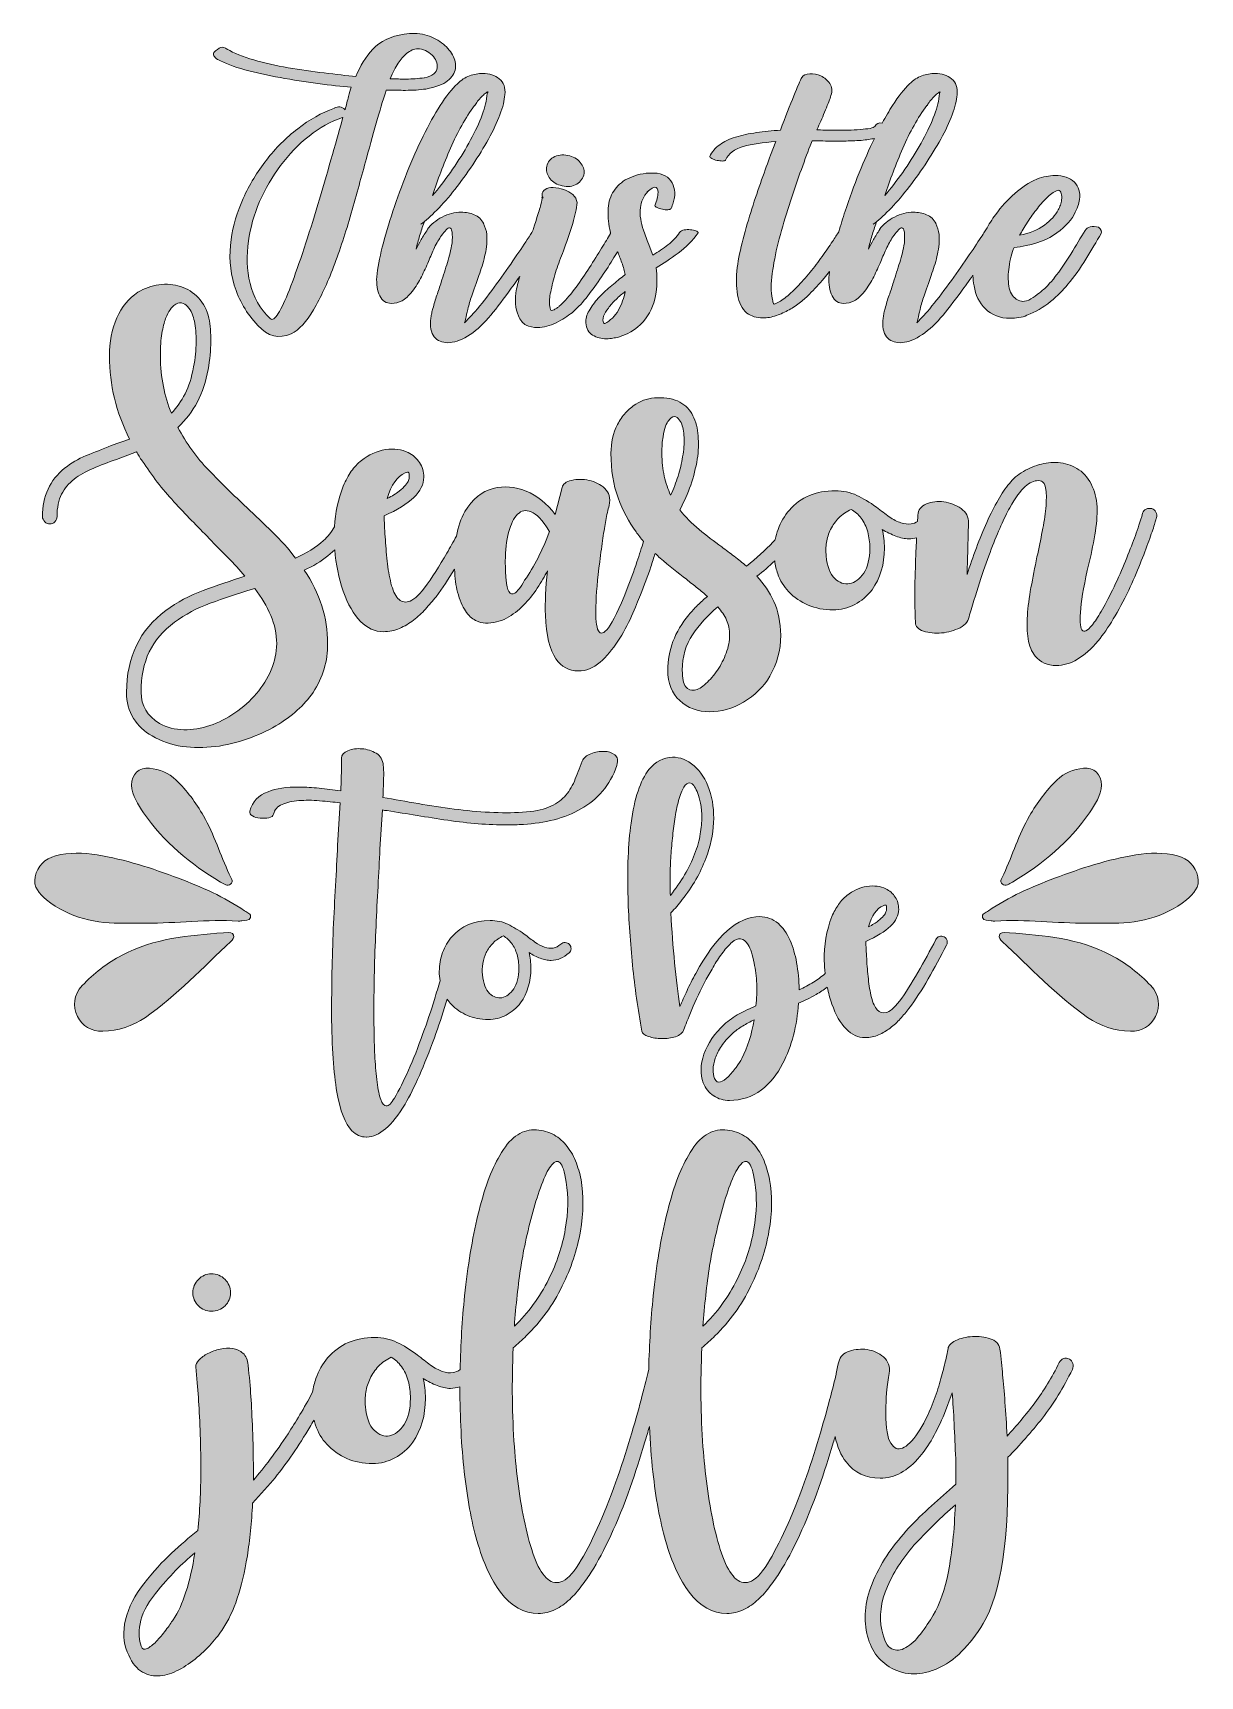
# Model space of a CAD drawing. Header units: inches. Extents: x 2 to 12.5, y -16.3 to -1.5.
import ezdxf

# ---------------------------------------------------------------- set-up
doc = ezdxf.new("R2010")
doc.units = ezdxf.units.IN
doc.header["$MEASUREMENT"] = 0
doc.layers.add('Layer 1', color=7, linetype='Continuous')

# ---------------------------------------------------------------- blocks, each defined once
blk = doc.blocks.new('block 2')
at = {"layer": 'Layer 1', "lineweight": 0}
for points, knots in [([(4.365, -4.241), (4.436, -4.206), (4.503, -4.134), (4.566, -4.025), (4.63, -3.916), (4.689, -3.788), (4.746, -3.64), (4.802, -3.492), (4.854, -3.332), (4.903, -3.161), (4.951, -2.991), (4.997, -2.826), (5.04, -2.668), (5.076, -2.538), (5.109, -2.419), (5.14, -2.311), (5.17, -2.204), (5.196, -2.118), (5.218, -2.055), (5.218, -2.055), (5.248, -2.055), (5.248, -2.055), (5.269, -2.055), (5.292, -2.056), (5.314, -2.057), (5.337, -2.058), (5.362, -2.058), (5.39, -2.058), (5.421, -2.058), (5.453, -2.057), (5.485, -2.055), (5.516, -2.053), (5.546, -2.05), (5.573, -2.046), (5.662, -2.03), (5.727, -2.006), (5.768, -1.974), (5.808, -1.941), (5.831, -1.904), (5.837, -1.863), (5.843, -1.823), (5.835, -1.783), (5.812, -1.741), (5.789, -1.7), (5.757, -1.663), (5.714, -1.631), (5.672, -1.6), (5.621, -1.576), (5.563, -1.56), (5.505, -1.545), (5.443, -1.543), (5.378, -1.554), (5.256, -1.574), (5.162, -1.619), (5.098, -1.688), (5.034, -1.757), (4.983, -1.839), (4.946, -1.934), (4.863, -1.926), (4.768, -1.915), (4.661, -1.902), (4.554, -1.89), (4.447, -1.874), (4.338, -1.855), (4.23, -1.836), (4.127, -1.813), (4.03, -1.785), (3.933, -1.758), (3.853, -1.725), (3.79, -1.688), (3.79, -1.688), (3.793, -1.691), (3.793, -1.691), (3.771, -1.673), (3.751, -1.668), (3.732, -1.674), (3.714, -1.681), (3.693, -1.697), (3.672, -1.72), (3.668, -1.73), (3.668, -1.74), (3.672, -1.748), (3.676, -1.757), (3.687, -1.768), (3.704, -1.78), (3.704, -1.78), (3.707, -1.78), (3.707, -1.78), (3.769, -1.815), (3.849, -1.846), (3.949, -1.873), (4.048, -1.9), (4.155, -1.923), (4.267, -1.944), (4.38, -1.965), (4.492, -1.982), (4.605, -1.997), (4.717, -2.012), (4.817, -2.023), (4.904, -2.031), (4.896, -2.053), (4.888, -2.081), (4.879, -2.114), (4.87, -2.148), (4.86, -2.187), (4.848, -2.233), (4.834, -2.217), (4.819, -2.208), (4.802, -2.206), (4.785, -2.204), (4.768, -2.208), (4.75, -2.218), (4.75, -2.218), (4.753, -2.218), (4.753, -2.218), (4.638, -2.259), (4.529, -2.321), (4.424, -2.402), (4.319, -2.483), (4.226, -2.576), (4.143, -2.683), (4.06, -2.79), (3.991, -2.904), (3.935, -3.027), (3.88, -3.149), (3.844, -3.272), (3.826, -3.397), (3.806, -3.533), (3.816, -3.669), (3.855, -3.804), (3.895, -3.939), (3.965, -4.06), (4.066, -4.167), (4.157, -4.266), (4.256, -4.29), (4.365, -4.241)], [0, 0, 0, 0, 1, 1, 1, 2, 2, 2, 3, 3, 3, 4, 4, 4, 5, 5, 5, 6, 6, 6, 7, 7, 7, 8, 8, 8, 9, 9, 9, 10, 10, 10, 11, 11, 11, 12, 12, 12, 13, 13, 13, 14, 14, 14, 15, 15, 15, 16, 16, 16, 17, 17, 17, 18, 18, 18, 19, 19, 19, 20, 20, 20, 21, 21, 21, 22, 22, 22, 23, 23, 23, 24, 24, 24, 25, 25, 25, 26, 26, 26, 27, 27, 27, 28, 28, 28, 29, 29, 29, 30, 30, 30, 31, 31, 31, 32, 32, 32, 33, 33, 33, 34, 34, 34, 35, 35, 35, 36, 36, 36, 37, 37, 37, 38, 38, 38, 39, 39, 39, 40, 40, 40, 41, 41, 41, 42, 42, 42, 43, 43, 43, 44, 44, 44, 45, 45, 45, 45]), ([(5.325, -1.815), (5.348, -1.78), (5.373, -1.751), (5.399, -1.729), (5.434, -1.7), (5.468, -1.685), (5.499, -1.685), (5.523, -1.685), (5.546, -1.69), (5.569, -1.701), (5.592, -1.712), (5.611, -1.726), (5.628, -1.743), (5.645, -1.759), (5.657, -1.778), (5.665, -1.797), (5.673, -1.817), (5.676, -1.837), (5.674, -1.857), (5.672, -1.876), (5.662, -1.894), (5.643, -1.91), (5.624, -1.926), (5.595, -1.938), (5.556, -1.945), (5.556, -1.945), (5.559, -1.945), (5.559, -1.945), (5.531, -1.949), (5.504, -1.952), (5.477, -1.954), (5.451, -1.956), (5.424, -1.957), (5.399, -1.957), (5.373, -1.957), (5.349, -1.957), (5.326, -1.956), (5.303, -1.955), (5.282, -1.954), (5.262, -1.954), (5.262, -1.954), (5.254, -1.954), (5.254, -1.954), (5.277, -1.897), (5.301, -1.851), (5.325, -1.815)], [0, 0, 0, 0, 1, 1, 1, 2, 2, 2, 3, 3, 3, 4, 4, 4, 5, 5, 5, 6, 6, 6, 7, 7, 7, 8, 8, 8, 9, 9, 9, 10, 10, 10, 11, 11, 11, 12, 12, 12, 13, 13, 13, 14, 14, 14, 15, 15, 15, 15]), ([(3.983, -3.409), (3.999, -3.29), (4.032, -3.173), (4.082, -3.056), (4.132, -2.94), (4.195, -2.832), (4.27, -2.732), (4.345, -2.632), (4.43, -2.544), (4.525, -2.468), (4.62, -2.392), (4.719, -2.336), (4.824, -2.301), (4.824, -2.301), (4.827, -2.301), (4.827, -2.301), (4.827, -2.301), (4.809, -2.369), (4.809, -2.369), (4.78, -2.478), (4.746, -2.599), (4.707, -2.732), (4.669, -2.865), (4.629, -2.999), (4.589, -3.133), (4.548, -3.268), (4.507, -3.397), (4.466, -3.521), (4.424, -3.646), (4.385, -3.754), (4.349, -3.847), (4.312, -3.94), (4.279, -4.011), (4.249, -4.059), (4.22, -4.107), (4.196, -4.123), (4.178, -4.105), (4.085, -4.016), (4.025, -3.911), (3.996, -3.789), (3.967, -3.668), (3.963, -3.541), (3.983, -3.409)], [0, 0, 0, 0, 1, 1, 1, 2, 2, 2, 3, 3, 3, 4, 4, 4, 5, 5, 5, 6, 6, 6, 7, 7, 7, 8, 8, 8, 9, 9, 9, 10, 10, 10, 11, 11, 11, 12, 12, 12, 13, 13, 13, 14, 14, 14, 14])]:
    blk.add_open_spline(points, degree=3, knots=knots, dxfattribs=at)
blk = doc.blocks.new('block 3')
at = {"layer": 'Layer 1', "lineweight": 0}
for points, knots in [([(7.542, -4.108), (7.594, -4.035), (7.626, -3.955), (7.638, -3.868), (7.646, -3.797), (7.646, -3.724), (7.638, -3.649), (7.699, -3.613), (7.765, -3.569), (7.835, -3.517), (7.905, -3.465), (7.965, -3.404), (8.014, -3.335), (8.014, -3.329), (8.007, -3.323), (7.993, -3.318), (7.98, -3.314), (7.963, -3.31), (7.945, -3.308), (7.926, -3.306), (7.907, -3.307), (7.888, -3.31), (7.87, -3.312), (7.856, -3.32), (7.848, -3.332), (7.821, -3.373), (7.786, -3.41), (7.743, -3.443), (7.701, -3.475), (7.656, -3.507), (7.608, -3.536), (7.608, -3.536), (7.567, -3.427), (7.567, -3.427), (7.567, -3.427), (7.567, -3.429), (7.567, -3.429), (7.567, -3.429), (7.523, -3.311), (7.523, -3.311), (7.513, -3.279), (7.505, -3.246), (7.499, -3.212), (7.493, -3.177), (7.492, -3.143), (7.496, -3.11), (7.502, -3.058), (7.524, -3.01), (7.564, -2.964), (7.564, -2.964), (7.558, -2.967), (7.558, -2.967), (7.592, -2.94), (7.614, -2.926), (7.626, -2.926), (7.646, -2.926), (7.655, -2.942), (7.654, -2.975), (7.653, -3.007), (7.644, -3.046), (7.626, -3.092), (7.626, -3.098), (7.633, -3.104), (7.647, -3.11), (7.661, -3.115), (7.676, -3.12), (7.693, -3.124), (7.71, -3.128), (7.726, -3.13), (7.742, -3.129), (7.757, -3.128), (7.767, -3.124), (7.771, -3.118), (7.779, -3.101), (7.786, -3.083), (7.791, -3.067), (7.795, -3.05), (7.799, -3.035), (7.801, -3.021), (7.811, -2.954), (7.795, -2.898), (7.755, -2.853), (7.715, -2.809), (7.646, -2.792), (7.549, -2.802), (7.474, -2.811), (7.411, -2.832), (7.361, -2.862), (7.311, -2.893), (7.273, -2.931), (7.247, -2.978), (7.221, -3.024), (7.208, -3.078), (7.206, -3.138), (7.204, -3.198), (7.211, -3.263), (7.229, -3.332), (7.229, -3.332), (7.226, -3.332), (7.226, -3.332), (7.227, -3.335), (7.228, -3.338), (7.229, -3.341), (7.229, -3.341), (7.209, -3.373), (7.209, -3.373), (7.187, -3.411), (7.158, -3.458), (7.123, -3.515), (7.087, -3.573), (7.05, -3.631), (7.01, -3.692), (6.971, -3.752), (6.93, -3.81), (6.887, -3.865), (6.845, -3.92), (6.805, -3.964), (6.767, -3.995), (6.763, -3.999), (6.757, -4.004), (6.748, -4.01), (6.739, -4.016), (6.731, -4.021), (6.723, -4.025), (6.715, -4.029), (6.707, -4.031), (6.701, -4.031), (6.694, -4.031), (6.69, -4.028), (6.69, -4.022), (6.684, -4.008), (6.681, -3.989), (6.68, -3.964), (6.679, -3.939), (6.684, -3.9), (6.696, -3.847), (6.708, -3.786), (6.723, -3.727), (6.742, -3.671), (6.761, -3.615), (6.782, -3.557), (6.806, -3.498), (6.833, -3.423), (6.859, -3.35), (6.881, -3.278), (6.904, -3.207), (6.919, -3.143), (6.927, -3.086), (6.931, -3.056), (6.924, -3.031), (6.905, -3.009), (6.886, -2.987), (6.862, -2.97), (6.832, -2.957), (6.803, -2.944), (6.772, -2.936), (6.739, -2.932), (6.706, -2.928), (6.679, -2.93), (6.658, -2.938), (6.634, -2.95), (6.62, -2.964), (6.616, -2.981), (6.612, -2.998), (6.615, -3.011), (6.625, -3.021), (6.625, -3.021), (6.613, -3.015), (6.613, -3.015), (6.617, -3.029), (6.614, -3.051), (6.604, -3.083), (6.594, -3.115), (6.582, -3.157), (6.566, -3.21), (6.56, -3.232), (6.553, -3.254), (6.545, -3.275), (6.539, -3.291), (6.535, -3.306), (6.53, -3.321), (6.522, -3.334), (6.506, -3.359), (6.481, -3.397), (6.447, -3.45), (6.404, -3.514), (6.353, -3.588), (6.301, -3.662), (6.245, -3.741), (6.185, -3.823), (6.125, -3.906), (6.068, -3.979), (6.015, -4.04), (6.015, -4.04), (5.92, -4.143), (5.92, -4.143), (5.922, -4.139), (5.924, -4.134), (5.926, -4.126), (5.928, -4.118), (5.93, -4.109), (5.932, -4.099), (5.934, -4.089), (5.936, -4.078), (5.938, -4.066), (5.94, -4.055), (5.944, -4.04), (5.95, -4.022), (5.954, -4), (5.959, -3.98), (5.964, -3.961), (5.97, -3.942), (5.977, -3.922), (5.985, -3.9), (5.985, -3.9), (6.006, -3.838), (6.006, -3.838), (6.006, -3.838), (6.024, -3.791), (6.024, -3.791), (6.04, -3.745), (6.057, -3.694), (6.076, -3.635), (6.094, -3.577), (6.108, -3.519), (6.116, -3.462), (6.121, -3.423), (6.122, -3.386), (6.119, -3.351), (6.115, -3.316), (6.105, -3.283), (6.089, -3.252), (6.089, -3.252), (6.092, -3.255), (6.092, -3.255), (6.072, -3.215), (6.044, -3.188), (6.007, -3.173), (5.971, -3.158), (5.932, -3.151), (5.89, -3.151), (5.831, -3.151), (5.774, -3.165), (5.719, -3.194), (5.663, -3.223), (5.619, -3.26), (5.585, -3.305), (5.585, -3.305), (5.588, -3.305), (5.588, -3.305), (5.567, -3.337), (5.547, -3.367), (5.531, -3.397), (5.514, -3.427), (5.498, -3.455), (5.485, -3.483), (5.494, -3.443), (5.505, -3.403), (5.517, -3.363), (5.529, -3.322), (5.542, -3.282), (5.556, -3.243), (5.556, -3.243), (5.529, -3.258), (5.529, -3.258), (5.571, -3.228), (5.618, -3.186), (5.671, -3.132), (5.725, -3.078), (5.778, -3.016), (5.833, -2.947), (5.887, -2.878), (5.94, -2.804), (5.993, -2.726), (6.045, -2.648), (6.092, -2.571), (6.135, -2.495), (6.177, -2.419), (6.211, -2.346), (6.237, -2.277), (6.263, -2.208), (6.277, -2.148), (6.281, -2.097), (6.287, -2.033), (6.271, -1.986), (6.231, -1.954), (6.192, -1.923), (6.142, -1.907), (6.083, -1.907), (6.043, -1.907), (6.004, -1.914), (5.964, -1.928), (5.925, -1.942), (5.888, -1.965), (5.855, -1.999), (5.805, -2.046), (5.755, -2.111), (5.702, -2.193), (5.65, -2.275), (5.599, -2.367), (5.548, -2.47), (5.498, -2.572), (5.45, -2.682), (5.403, -2.797), (5.357, -2.913), (5.315, -3.027), (5.277, -3.141), (5.24, -3.254), (5.208, -3.362), (5.182, -3.464), (5.157, -3.565), (5.14, -3.654), (5.132, -3.729), (5.128, -3.798), (5.138, -3.855), (5.16, -3.9), (5.183, -3.946), (5.217, -3.969), (5.262, -3.969), (5.296, -3.969), (5.328, -3.961), (5.359, -3.945), (5.389, -3.929), (5.419, -3.901), (5.449, -3.862), (5.483, -3.819), (5.511, -3.774), (5.533, -3.729), (5.556, -3.683), (5.577, -3.638), (5.597, -3.592), (5.613, -3.551), (5.631, -3.509), (5.65, -3.468), (5.67, -3.427), (5.691, -3.391), (5.713, -3.361), (5.728, -3.34), (5.743, -3.322), (5.756, -3.31), (5.768, -3.297), (5.778, -3.29), (5.784, -3.29), (5.796, -3.29), (5.804, -3.304), (5.807, -3.33), (5.811, -3.357), (5.811, -3.39), (5.807, -3.429), (5.798, -3.487), (5.784, -3.544), (5.766, -3.601), (5.748, -3.659), (5.729, -3.718), (5.71, -3.779), (5.698, -3.819), (5.685, -3.858), (5.671, -3.896), (5.657, -3.935), (5.646, -3.974), (5.636, -4.013), (5.632, -4.027), (5.628, -4.041), (5.625, -4.055), (5.622, -4.068), (5.62, -4.083), (5.618, -4.099), (5.608, -4.176), (5.618, -4.232), (5.648, -4.268), (5.677, -4.303), (5.718, -4.321), (5.769, -4.321), (5.822, -4.321), (5.881, -4.302), (5.945, -4.263), (6.009, -4.225), (6.072, -4.17), (6.133, -4.099), (6.191, -4.032), (6.25, -3.955), (6.313, -3.869), (6.348, -3.821), (6.381, -3.774), (6.414, -3.728), (6.413, -3.733), (6.411, -3.738), (6.41, -3.742), (6.399, -3.784), (6.391, -3.817), (6.385, -3.838), (6.367, -3.937), (6.373, -4.018), (6.403, -4.081), (6.419, -4.121), (6.441, -4.148), (6.471, -4.163), (6.501, -4.177), (6.535, -4.185), (6.575, -4.185), (6.63, -4.185), (6.686, -4.171), (6.742, -4.142), (6.798, -4.113), (6.845, -4.083), (6.883, -4.052), (6.924, -4.018), (6.966, -3.975), (7.009, -3.921), (7.051, -3.868), (7.093, -3.812), (7.133, -3.752), (7.173, -3.693), (7.212, -3.635), (7.247, -3.578), (7.263, -3.551), (7.278, -3.527), (7.292, -3.505), (7.304, -3.534), (7.316, -3.567), (7.33, -3.604), (7.344, -3.642), (7.354, -3.677), (7.36, -3.711), (7.36, -3.711), (7.336, -3.729), (7.336, -3.729), (7.302, -3.756), (7.266, -3.786), (7.226, -3.819), (7.187, -3.852), (7.151, -3.886), (7.118, -3.923), (7.086, -3.959), (7.058, -3.996), (7.037, -4.034), (7.015, -4.071), (7.005, -4.108), (7.007, -4.143), (7.011, -4.195), (7.031, -4.231), (7.068, -4.253), (7.104, -4.275), (7.145, -4.286), (7.191, -4.286), (7.213, -4.286), (7.232, -4.284), (7.249, -4.281), (7.265, -4.278), (7.283, -4.275), (7.3, -4.271), (7.409, -4.235), (7.489, -4.181), (7.542, -4.108)], [0, 0, 0, 0, 1, 1, 1, 2, 2, 2, 3, 3, 3, 4, 4, 4, 5, 5, 5, 6, 6, 6, 7, 7, 7, 8, 8, 8, 9, 9, 9, 10, 10, 10, 11, 11, 11, 12, 12, 12, 13, 13, 13, 14, 14, 14, 15, 15, 15, 16, 16, 16, 17, 17, 17, 18, 18, 18, 19, 19, 19, 20, 20, 20, 21, 21, 21, 22, 22, 22, 23, 23, 23, 24, 24, 24, 25, 25, 25, 26, 26, 26, 27, 27, 27, 28, 28, 28, 29, 29, 29, 30, 30, 30, 31, 31, 31, 32, 32, 32, 33, 33, 33, 34, 34, 34, 35, 35, 35, 36, 36, 36, 37, 37, 37, 38, 38, 38, 39, 39, 39, 40, 40, 40, 41, 41, 41, 42, 42, 42, 43, 43, 43, 44, 44, 44, 45, 45, 45, 46, 46, 46, 47, 47, 47, 48, 48, 48, 49, 49, 49, 50, 50, 50, 51, 51, 51, 52, 52, 52, 53, 53, 53, 54, 54, 54, 55, 55, 55, 56, 56, 56, 57, 57, 57, 58, 58, 58, 59, 59, 59, 60, 60, 60, 61, 61, 61, 62, 62, 62, 63, 63, 63, 64, 64, 64, 65, 65, 65, 66, 66, 66, 67, 67, 67, 68, 68, 68, 69, 69, 69, 70, 70, 70, 71, 71, 71, 72, 72, 72, 73, 73, 73, 74, 74, 74, 75, 75, 75, 76, 76, 76, 77, 77, 77, 78, 78, 78, 79, 79, 79, 80, 80, 80, 81, 81, 81, 82, 82, 82, 83, 83, 83, 84, 84, 84, 85, 85, 85, 86, 86, 86, 87, 87, 87, 88, 88, 88, 89, 89, 89, 90, 90, 90, 91, 91, 91, 92, 92, 92, 93, 93, 93, 94, 94, 94, 95, 95, 95, 96, 96, 96, 97, 97, 97, 98, 98, 98, 99, 99, 99, 100, 100, 100, 101, 101, 101, 102, 102, 102, 103, 103, 103, 104, 104, 104, 105, 105, 105, 106, 106, 106, 107, 107, 107, 108, 108, 108, 109, 109, 109, 110, 110, 110, 111, 111, 111, 112, 112, 112, 113, 113, 113, 114, 114, 114, 115, 115, 115, 116, 116, 116, 117, 117, 117, 118, 118, 118, 119, 119, 119, 120, 120, 120, 121, 121, 121, 122, 122, 122, 123, 123, 123, 124, 124, 124, 125, 125, 125, 126, 126, 126, 127, 127, 127, 128, 128, 128, 129, 129, 129, 130, 130, 130, 131, 131, 131, 132, 132, 132, 133, 133, 133, 134, 134, 134, 135, 135, 135, 136, 136, 136, 137, 137, 137, 138, 138, 138, 139, 139, 139, 140, 140, 140, 141, 141, 141, 142, 142, 142, 143, 143, 143, 144, 144, 144, 145, 145, 145, 146, 146, 146, 147, 147, 147, 148, 148, 148, 149, 149, 149, 150, 150, 150, 151, 151, 151, 151]), ([(5.794, -2.576), (5.856, -2.432), (5.928, -2.305), (6.009, -2.194), (6.009, -2.194), (6.012, -2.194), (6.012, -2.194), (6.018, -2.182), (6.026, -2.17), (6.037, -2.156), (6.048, -2.142), (6.059, -2.129), (6.071, -2.117), (6.083, -2.105), (6.094, -2.095), (6.105, -2.086), (6.116, -2.077), (6.124, -2.072), (6.13, -2.07), (6.126, -2.072), (6.121, -2.094), (6.116, -2.135), (6.108, -2.192), (6.088, -2.258), (6.056, -2.332), (6.025, -2.406), (5.986, -2.483), (5.941, -2.562), (5.895, -2.641), (5.846, -2.718), (5.793, -2.794), (5.739, -2.87), (5.686, -2.939), (5.633, -3), (5.678, -2.862), (5.732, -2.721), (5.794, -2.576)], [0, 0, 0, 0, 1, 1, 1, 2, 2, 2, 3, 3, 3, 4, 4, 4, 5, 5, 5, 6, 6, 6, 7, 7, 7, 8, 8, 8, 9, 9, 9, 10, 10, 10, 11, 11, 11, 12, 12, 12, 12]), ([(7.299, -4.029), (7.268, -4.084), (7.227, -4.124), (7.176, -4.149), (7.176, -4.149), (7.179, -4.149), (7.179, -4.149), (7.171, -4.151), (7.167, -4.15), (7.167, -4.146), (7.157, -4.129), (7.157, -4.108), (7.166, -4.084), (7.174, -4.06), (7.189, -4.036), (7.209, -4.01), (7.228, -3.984), (7.251, -3.959), (7.278, -3.933), (7.305, -3.907), (7.332, -3.884), (7.36, -3.862), (7.35, -3.919), (7.329, -3.975), (7.299, -4.029)], [0, 0, 0, 0, 1, 1, 1, 2, 2, 2, 3, 3, 3, 4, 4, 4, 5, 5, 5, 6, 6, 6, 7, 7, 7, 8, 8, 8, 8])]:
    blk.add_open_spline(points, degree=3, knots=knots, dxfattribs=at)
blk = doc.blocks.new('block 4')
at = {"layer": 'Layer 1', "lineweight": 0}
for points, knots in [([(11.604, -3.284), (11.577, -3.278), (11.552, -3.278), (11.53, -3.283), (11.508, -3.288), (11.493, -3.298), (11.483, -3.314), (11.443, -3.379), (11.401, -3.45), (11.355, -3.526), (11.31, -3.602), (11.261, -3.672), (11.207, -3.738), (11.207, -3.738), (11.21, -3.738), (11.21, -3.738), (11.193, -3.759), (11.172, -3.782), (11.148, -3.807), (11.124, -3.832), (11.1, -3.855), (11.074, -3.875), (11.048, -3.896), (11.023, -3.914), (10.997, -3.929), (10.971, -3.943), (10.947, -3.951), (10.923, -3.951), (10.911, -3.951), (10.891, -3.944), (10.864, -3.93), (10.83, -3.906), (10.809, -3.867), (10.8, -3.813), (10.791, -3.759), (10.792, -3.702), (10.802, -3.643), (10.805, -3.609), (10.811, -3.577), (10.819, -3.546), (10.827, -3.516), (10.836, -3.49), (10.846, -3.468), (11, -3.45), (11.118, -3.413), (11.201, -3.357), (11.284, -3.301), (11.346, -3.239), (11.385, -3.172), (11.399, -3.144), (11.41, -3.119), (11.418, -3.098), (11.425, -3.076), (11.43, -3.056), (11.432, -3.038), (11.442, -2.973), (11.427, -2.921), (11.387, -2.881), (11.346, -2.842), (11.288, -2.822), (11.213, -2.822), (11.188, -2.822), (11.161, -2.825), (11.133, -2.83), (11.106, -2.835), (11.078, -2.843), (11.05, -2.855), (10.981, -2.884), (10.915, -2.927), (10.852, -2.984), (10.789, -3.04), (10.731, -3.103), (10.68, -3.173), (10.648, -3.216), (10.62, -3.261), (10.594, -3.308), (10.593, -3.309), (10.592, -3.31), (10.591, -3.311), (10.589, -3.315), (10.571, -3.344), (10.536, -3.397), (10.502, -3.45), (10.459, -3.514), (10.408, -3.588), (10.356, -3.662), (10.3, -3.741), (10.24, -3.823), (10.18, -3.906), (10.123, -3.979), (10.07, -4.04), (10.07, -4.04), (9.975, -4.143), (9.975, -4.143), (9.977, -4.139), (9.979, -4.134), (9.981, -4.126), (9.983, -4.118), (9.985, -4.109), (9.987, -4.099), (9.989, -4.089), (9.991, -4.078), (9.993, -4.066), (9.995, -4.055), (9.999, -4.04), (10.005, -4.022), (10.009, -4), (10.014, -3.98), (10.02, -3.961), (10.025, -3.942), (10.032, -3.922), (10.04, -3.9), (10.04, -3.9), (10.061, -3.838), (10.061, -3.838), (10.061, -3.838), (10.079, -3.791), (10.079, -3.791), (10.095, -3.745), (10.112, -3.694), (10.131, -3.635), (10.149, -3.577), (10.163, -3.519), (10.171, -3.462), (10.177, -3.423), (10.177, -3.386), (10.174, -3.351), (10.17, -3.316), (10.16, -3.283), (10.144, -3.252), (10.144, -3.252), (10.147, -3.255), (10.147, -3.255), (10.127, -3.215), (10.099, -3.188), (10.062, -3.173), (10.026, -3.158), (9.987, -3.151), (9.945, -3.151), (9.886, -3.151), (9.829, -3.165), (9.774, -3.194), (9.718, -3.223), (9.674, -3.26), (9.64, -3.305), (9.64, -3.305), (9.643, -3.305), (9.643, -3.305), (9.622, -3.337), (9.602, -3.367), (9.586, -3.397), (9.569, -3.427), (9.553, -3.455), (9.54, -3.483), (9.549, -3.443), (9.56, -3.403), (9.572, -3.363), (9.584, -3.322), (9.597, -3.282), (9.611, -3.243), (9.611, -3.243), (9.584, -3.258), (9.584, -3.258), (9.626, -3.228), (9.673, -3.186), (9.726, -3.132), (9.78, -3.078), (9.833, -3.016), (9.888, -2.947), (9.942, -2.878), (9.995, -2.804), (10.048, -2.726), (10.1, -2.648), (10.147, -2.571), (10.19, -2.495), (10.232, -2.419), (10.266, -2.346), (10.292, -2.277), (10.318, -2.208), (10.332, -2.148), (10.336, -2.097), (10.342, -2.033), (10.326, -1.986), (10.286, -1.954), (10.247, -1.923), (10.197, -1.907), (10.138, -1.907), (10.098, -1.907), (10.059, -1.914), (10.02, -1.928), (9.98, -1.942), (9.943, -1.965), (9.91, -1.999), (9.861, -2.046), (9.81, -2.111), (9.757, -2.193), (9.726, -2.242), (9.695, -2.294), (9.665, -2.351), (9.633, -2.346), (9.611, -2.356), (9.599, -2.381), (9.593, -2.389), (9.578, -2.395), (9.555, -2.399), (9.531, -2.403), (9.502, -2.406), (9.467, -2.409), (9.433, -2.412), (9.395, -2.414), (9.355, -2.415), (9.314, -2.416), (9.274, -2.416), (9.235, -2.416), (9.205, -2.416), (9.177, -2.416), (9.15, -2.415), (9.124, -2.414), (9.099, -2.413), (9.078, -2.413), (9.078, -2.413), (9.089, -2.387), (9.089, -2.387), (9.111, -2.341), (9.133, -2.291), (9.156, -2.234), (9.179, -2.178), (9.195, -2.135), (9.205, -2.105), (9.219, -2.064), (9.215, -2.028), (9.195, -1.997), (9.174, -1.967), (9.147, -1.944), (9.115, -1.929), (9.082, -1.914), (9.048, -1.908), (9.014, -1.91), (8.979, -1.912), (8.956, -1.923), (8.944, -1.942), (8.93, -1.968), (8.906, -2.023), (8.872, -2.107), (8.837, -2.191), (8.797, -2.294), (8.752, -2.416), (8.677, -2.42), (8.605, -2.427), (8.537, -2.437), (8.469, -2.446), (8.407, -2.46), (8.35, -2.477), (8.294, -2.494), (8.246, -2.517), (8.207, -2.546), (8.167, -2.574), (8.138, -2.609), (8.118, -2.65), (8.118, -2.656), (8.124, -2.663), (8.137, -2.67), (8.15, -2.677), (8.165, -2.682), (8.183, -2.686), (8.201, -2.69), (8.217, -2.692), (8.232, -2.692), (8.247, -2.692), (8.256, -2.689), (8.26, -2.683), (8.286, -2.624), (8.339, -2.583), (8.419, -2.562), (8.498, -2.54), (8.596, -2.525), (8.71, -2.517), (8.71, -2.517), (8.663, -2.639), (8.663, -2.639), (8.639, -2.704), (8.613, -2.778), (8.583, -2.861), (8.553, -2.944), (8.524, -3.03), (8.496, -3.12), (8.467, -3.21), (8.441, -3.3), (8.417, -3.391), (8.393, -3.482), (8.376, -3.567), (8.364, -3.646), (8.354, -3.739), (8.355, -3.82), (8.367, -3.892), (8.379, -3.963), (8.406, -4.017), (8.45, -4.055), (8.491, -4.084), (8.539, -4.099), (8.595, -4.099), (8.634, -4.099), (8.674, -4.092), (8.715, -4.078), (8.755, -4.064), (8.794, -4.047), (8.83, -4.026), (8.867, -4.006), (8.9, -3.983), (8.931, -3.958), (8.962, -3.934), (8.989, -3.909), (9.012, -3.886), (9.056, -3.842), (9.099, -3.795), (9.143, -3.743), (9.16, -3.723), (9.177, -3.703), (9.193, -3.683), (9.191, -3.698), (9.189, -3.714), (9.187, -3.729), (9.183, -3.798), (9.193, -3.855), (9.215, -3.9), (9.238, -3.946), (9.272, -3.969), (9.317, -3.969), (9.351, -3.969), (9.383, -3.961), (9.414, -3.945), (9.444, -3.929), (9.474, -3.901), (9.504, -3.862), (9.538, -3.819), (9.566, -3.774), (9.589, -3.729), (9.611, -3.683), (9.632, -3.638), (9.652, -3.592), (9.668, -3.551), (9.686, -3.509), (9.706, -3.468), (9.725, -3.427), (9.746, -3.391), (9.768, -3.361), (9.784, -3.34), (9.798, -3.322), (9.811, -3.31), (9.823, -3.297), (9.833, -3.29), (9.839, -3.29), (9.851, -3.29), (9.859, -3.304), (9.863, -3.33), (9.866, -3.357), (9.866, -3.39), (9.863, -3.429), (9.853, -3.487), (9.839, -3.544), (9.821, -3.601), (9.803, -3.659), (9.784, -3.718), (9.765, -3.779), (9.753, -3.819), (9.74, -3.858), (9.726, -3.896), (9.712, -3.935), (9.701, -3.974), (9.691, -4.013), (9.687, -4.027), (9.683, -4.041), (9.68, -4.055), (9.677, -4.068), (9.675, -4.083), (9.673, -4.099), (9.663, -4.176), (9.673, -4.232), (9.703, -4.268), (9.732, -4.303), (9.773, -4.321), (9.824, -4.321), (9.877, -4.321), (9.936, -4.302), (10, -4.263), (10.064, -4.225), (10.127, -4.17), (10.188, -4.099), (10.246, -4.032), (10.305, -3.955), (10.368, -3.869), (10.406, -3.817), (10.442, -3.766), (10.477, -3.717), (10.477, -3.717), (10.477, -3.718), (10.477, -3.718), (10.478, -3.749), (10.482, -3.78), (10.488, -3.812), (10.499, -3.893), (10.533, -3.961), (10.59, -4.017), (10.646, -4.074), (10.72, -4.102), (10.813, -4.102), (10.837, -4.102), (10.862, -4.1), (10.889, -4.096), (10.916, -4.092), (10.94, -4.085), (10.961, -4.075), (11.038, -4.046), (11.109, -4.005), (11.173, -3.952), (11.237, -3.9), (11.289, -3.848), (11.329, -3.797), (11.386, -3.73), (11.44, -3.655), (11.49, -3.573), (11.541, -3.491), (11.586, -3.414), (11.628, -3.341), (11.634, -3.327), (11.626, -3.308), (11.604, -3.284)], [0, 0, 0, 0, 1, 1, 1, 2, 2, 2, 3, 3, 3, 4, 4, 4, 5, 5, 5, 6, 6, 6, 7, 7, 7, 8, 8, 8, 9, 9, 9, 10, 10, 10, 11, 11, 11, 12, 12, 12, 13, 13, 13, 14, 14, 14, 15, 15, 15, 16, 16, 16, 17, 17, 17, 18, 18, 18, 19, 19, 19, 20, 20, 20, 21, 21, 21, 22, 22, 22, 23, 23, 23, 24, 24, 24, 25, 25, 25, 26, 26, 26, 27, 27, 27, 28, 28, 28, 29, 29, 29, 30, 30, 30, 31, 31, 31, 32, 32, 32, 33, 33, 33, 34, 34, 34, 35, 35, 35, 36, 36, 36, 37, 37, 37, 38, 38, 38, 39, 39, 39, 40, 40, 40, 41, 41, 41, 42, 42, 42, 43, 43, 43, 44, 44, 44, 45, 45, 45, 46, 46, 46, 47, 47, 47, 48, 48, 48, 49, 49, 49, 50, 50, 50, 51, 51, 51, 52, 52, 52, 53, 53, 53, 54, 54, 54, 55, 55, 55, 56, 56, 56, 57, 57, 57, 58, 58, 58, 59, 59, 59, 60, 60, 60, 61, 61, 61, 62, 62, 62, 63, 63, 63, 64, 64, 64, 65, 65, 65, 66, 66, 66, 67, 67, 67, 68, 68, 68, 69, 69, 69, 70, 70, 70, 71, 71, 71, 72, 72, 72, 73, 73, 73, 74, 74, 74, 75, 75, 75, 76, 76, 76, 77, 77, 77, 78, 78, 78, 79, 79, 79, 80, 80, 80, 81, 81, 81, 82, 82, 82, 83, 83, 83, 84, 84, 84, 85, 85, 85, 86, 86, 86, 87, 87, 87, 88, 88, 88, 89, 89, 89, 90, 90, 90, 91, 91, 91, 92, 92, 92, 93, 93, 93, 94, 94, 94, 95, 95, 95, 96, 96, 96, 97, 97, 97, 98, 98, 98, 99, 99, 99, 100, 100, 100, 101, 101, 101, 102, 102, 102, 103, 103, 103, 104, 104, 104, 105, 105, 105, 106, 106, 106, 107, 107, 107, 108, 108, 108, 109, 109, 109, 110, 110, 110, 111, 111, 111, 112, 112, 112, 113, 113, 113, 114, 114, 114, 115, 115, 115, 116, 116, 116, 117, 117, 117, 118, 118, 118, 119, 119, 119, 120, 120, 120, 121, 121, 121, 122, 122, 122, 123, 123, 123, 124, 124, 124, 125, 125, 125, 126, 126, 126, 127, 127, 127, 128, 128, 128, 129, 129, 129, 130, 130, 130, 131, 131, 131, 132, 132, 132, 133, 133, 133, 134, 134, 134, 135, 135, 135, 136, 136, 136, 137, 137, 137, 138, 138, 138, 139, 139, 139, 140, 140, 140, 141, 141, 141, 142, 142, 142, 142]), ([(9.849, -2.576), (9.911, -2.432), (9.983, -2.305), (10.064, -2.194), (10.064, -2.194), (10.067, -2.194), (10.067, -2.194), (10.073, -2.182), (10.081, -2.17), (10.092, -2.156), (10.103, -2.142), (10.114, -2.129), (10.126, -2.117), (10.138, -2.105), (10.149, -2.095), (10.16, -2.086), (10.171, -2.077), (10.179, -2.072), (10.185, -2.07), (10.181, -2.072), (10.177, -2.094), (10.171, -2.135), (10.163, -2.192), (10.143, -2.258), (10.111, -2.332), (10.08, -2.406), (10.041, -2.483), (9.996, -2.562), (9.95, -2.641), (9.901, -2.718), (9.848, -2.794), (9.794, -2.87), (9.741, -2.939), (9.688, -3), (9.733, -2.862), (9.787, -2.721), (9.849, -2.576)], [0, 0, 0, 0, 1, 1, 1, 2, 2, 2, 3, 3, 3, 4, 4, 4, 5, 5, 5, 6, 6, 6, 7, 7, 7, 8, 8, 8, 9, 9, 9, 10, 10, 10, 11, 11, 11, 12, 12, 12, 12]), ([(9.458, -2.797), (9.412, -2.913), (9.37, -3.027), (9.332, -3.141), (9.311, -3.205), (9.292, -3.266), (9.275, -3.326), (9.259, -3.352), (9.24, -3.38), (9.218, -3.413), (9.19, -3.456), (9.159, -3.501), (9.125, -3.548), (9.091, -3.595), (9.055, -3.643), (9.017, -3.69), (8.978, -3.738), (8.94, -3.781), (8.901, -3.82), (8.863, -3.86), (8.826, -3.894), (8.79, -3.921), (8.755, -3.949), (8.723, -3.967), (8.695, -3.975), (8.69, -3.975), (8.686, -3.968), (8.684, -3.955), (8.682, -3.942), (8.679, -3.925), (8.675, -3.903), (8.665, -3.838), (8.668, -3.759), (8.684, -3.666), (8.695, -3.582), (8.715, -3.489), (8.741, -3.389), (8.768, -3.29), (8.797, -3.19), (8.829, -3.09), (8.86, -2.991), (8.893, -2.894), (8.927, -2.802), (8.96, -2.709), (8.991, -2.627), (9.018, -2.556), (9.018, -2.556), (9.036, -2.511), (9.036, -2.511), (9.036, -2.511), (9.072, -2.511), (9.072, -2.511), (9.097, -2.511), (9.125, -2.512), (9.155, -2.513), (9.184, -2.514), (9.215, -2.514), (9.246, -2.514), (9.296, -2.514), (9.347, -2.513), (9.399, -2.511), (9.451, -2.509), (9.5, -2.505), (9.544, -2.498), (9.562, -2.496), (9.578, -2.493), (9.594, -2.489), (9.547, -2.586), (9.502, -2.689), (9.458, -2.797)], [0, 0, 0, 0, 1, 1, 1, 2, 2, 2, 3, 3, 3, 4, 4, 4, 5, 5, 5, 6, 6, 6, 7, 7, 7, 8, 8, 8, 9, 9, 9, 10, 10, 10, 11, 11, 11, 12, 12, 12, 13, 13, 13, 14, 14, 14, 15, 15, 15, 16, 16, 16, 17, 17, 17, 18, 18, 18, 19, 19, 19, 20, 20, 20, 21, 21, 21, 22, 22, 22, 23, 23, 23, 23]), ([(10.967, -3.24), (10.995, -3.196), (11.024, -3.155), (11.055, -3.117), (11.085, -3.078), (11.117, -3.044), (11.15, -3.013), (11.182, -2.983), (11.213, -2.962), (11.243, -2.953), (11.255, -2.955), (11.264, -2.964), (11.27, -2.982), (11.275, -3), (11.276, -3.02), (11.272, -3.041), (11.27, -3.057), (11.267, -3.073), (11.262, -3.087), (11.257, -3.102), (11.251, -3.117), (11.243, -3.13), (11.217, -3.178), (11.176, -3.223), (11.118, -3.267), (11.061, -3.31), (10.987, -3.341), (10.896, -3.358), (10.916, -3.323), (10.94, -3.283), (10.967, -3.24)], [0, 0, 0, 0, 1, 1, 1, 2, 2, 2, 3, 3, 3, 4, 4, 4, 5, 5, 5, 6, 6, 6, 7, 7, 7, 8, 8, 8, 9, 9, 9, 10, 10, 10, 10])]:
    blk.add_open_spline(points, degree=3, knots=knots, dxfattribs=at)
blk = doc.blocks.new('block 5')
at = {"layer": 'Layer 1', "lineweight": 0}
for points, knots in [([(7.267, -8.017), (7.241, -7.997), (7.208, -7.987), (7.169, -7.986), (7.13, -7.985), (7.091, -7.992), (7.051, -8.007), (7.012, -8.023), (6.986, -8.045), (6.975, -8.074), (6.95, -8.139), (6.926, -8.199), (6.904, -8.253), (6.881, -8.307), (6.852, -8.354), (6.815, -8.393), (6.779, -8.431), (6.732, -8.463), (6.673, -8.487), (6.614, -8.512), (6.536, -8.527), (6.438, -8.532), (6.346, -8.538), (6.248, -8.538), (6.144, -8.532), (6.04, -8.527), (5.934, -8.517), (5.827, -8.504), (5.719, -8.49), (5.612, -8.474), (5.504, -8.455), (5.397, -8.436), (5.291, -8.417), (5.188, -8.399), (5.19, -8.345), (5.192, -8.293), (5.194, -8.242), (5.195, -8.191), (5.195, -8.148), (5.191, -8.112), (5.187, -8.063), (5.166, -8.027), (5.127, -8.003), (5.088, -7.98), (5.046, -7.966), (5, -7.963), (4.954, -7.959), (4.912, -7.965), (4.874, -7.98), (4.836, -7.996), (4.817, -8.018), (4.817, -8.047), (4.817, -8.063), (4.817, -8.083), (4.817, -8.106), (4.817, -8.13), (4.816, -8.155), (4.815, -8.182), (4.814, -8.21), (4.814, -8.237), (4.813, -8.264), (4.812, -8.291), (4.81, -8.316), (4.809, -8.34), (4.742, -8.331), (4.678, -8.323), (4.616, -8.317), (4.555, -8.31), (4.497, -8.307), (4.442, -8.307), (4.323, -8.305), (4.228, -8.319), (4.158, -8.348), (4.071, -8.38), (4.017, -8.438), (3.995, -8.521), (3.99, -8.539), (3.997, -8.554), (4.017, -8.565), (4.037, -8.576), (4.06, -8.582), (4.087, -8.585), (4.114, -8.588), (4.14, -8.586), (4.164, -8.581), (4.189, -8.576), (4.203, -8.565), (4.207, -8.549), (4.216, -8.509), (4.241, -8.48), (4.284, -8.462), (4.326, -8.444), (4.376, -8.432), (4.434, -8.428), (4.492, -8.423), (4.554, -8.424), (4.62, -8.429), (4.686, -8.435), (4.747, -8.441), (4.803, -8.448), (4.803, -8.448), (4.781, -8.828), (4.781, -8.828), (4.776, -8.944), (4.77, -9.065), (4.762, -9.191), (4.755, -9.318), (4.749, -9.447), (4.743, -9.578), (4.738, -9.709), (4.734, -9.839), (4.731, -9.968), (4.729, -10.098), (4.727, -10.223), (4.727, -10.344), (4.729, -10.639), (4.745, -10.871), (4.775, -11.041), (4.805, -11.211), (4.849, -11.326), (4.909, -11.388), (4.947, -11.426), (4.99, -11.445), (5.039, -11.445), (5.039, -11.445), (5.042, -11.445), (5.042, -11.445), (5.154, -11.443), (5.269, -11.345), (5.386, -11.149), (5.428, -11.077), (5.471, -10.991), (5.515, -10.892), (5.559, -10.792), (5.604, -10.68), (5.649, -10.555), (5.687, -10.451), (5.722, -10.347), (5.752, -10.245), (5.756, -10.232), (5.76, -10.22), (5.763, -10.208), (5.775, -10.224), (5.787, -10.24), (5.801, -10.254), (5.843, -10.298), (5.891, -10.331), (5.946, -10.355), (6.001, -10.378), (6.063, -10.39), (6.132, -10.39), (6.19, -10.39), (6.244, -10.377), (6.293, -10.351), (6.343, -10.324), (6.386, -10.288), (6.422, -10.241), (6.484, -10.154), (6.514, -10.051), (6.514, -9.932), (6.514, -9.881), (6.509, -9.834), (6.498, -9.791), (6.514, -9.801), (6.531, -9.811), (6.548, -9.819), (6.565, -9.827), (6.582, -9.835), (6.598, -9.842), (6.617, -9.848), (6.633, -9.852), (6.649, -9.856), (6.664, -9.859), (6.68, -9.861), (6.696, -9.861), (6.752, -9.861), (6.805, -9.839), (6.856, -9.793), (6.867, -9.784), (6.873, -9.772), (6.874, -9.757), (6.875, -9.741), (6.87, -9.728), (6.859, -9.717), (6.85, -9.707), (6.838, -9.701), (6.822, -9.7), (6.807, -9.699), (6.794, -9.704), (6.783, -9.715), (6.761, -9.735), (6.738, -9.746), (6.714, -9.75), (6.689, -9.754), (6.664, -9.751), (6.636, -9.742), (6.609, -9.733), (6.581, -9.718), (6.551, -9.697), (6.521, -9.676), (6.489, -9.652), (6.455, -9.625), (6.404, -9.589), (6.355, -9.56), (6.308, -9.537), (6.261, -9.514), (6.208, -9.503), (6.148, -9.503), (6.005, -9.503), (5.892, -9.551), (5.807, -9.647), (5.77, -9.688), (5.742, -9.736), (5.723, -9.791), (5.703, -9.845), (5.693, -9.901), (5.693, -9.959), (5.693, -9.988), (5.695, -10.016), (5.7, -10.043), (5.684, -10.096), (5.668, -10.152), (5.649, -10.212), (5.619, -10.313), (5.584, -10.414), (5.546, -10.517), (5.503, -10.64), (5.46, -10.75), (5.417, -10.846), (5.375, -10.941), (5.333, -11.025), (5.291, -11.095), (5.262, -11.144), (5.238, -11.167), (5.218, -11.166), (5.198, -11.164), (5.181, -11.144), (5.168, -11.107), (5.154, -11.07), (5.144, -11.019), (5.135, -10.953), (5.127, -10.887), (5.121, -10.815), (5.116, -10.738), (5.112, -10.662), (5.109, -10.582), (5.108, -10.498), (5.107, -10.415), (5.107, -10.338), (5.107, -10.268), (5.107, -10.154), (5.109, -10.037), (5.112, -9.915), (5.116, -9.794), (5.12, -9.674), (5.126, -9.553), (5.131, -9.433), (5.137, -9.315), (5.144, -9.198), (5.15, -9.081), (5.156, -8.97), (5.161, -8.863), (5.161, -8.863), (5.183, -8.511), (5.183, -8.511), (5.19, -8.512), (5.197, -8.514), (5.203, -8.515), (5.209, -8.516), (5.217, -8.516), (5.226, -8.516), (5.402, -8.547), (5.582, -8.576), (5.769, -8.604), (5.955, -8.632), (6.133, -8.646), (6.303, -8.646), (6.328, -8.646), (6.352, -8.646), (6.375, -8.645), (6.397, -8.644), (6.421, -8.643), (6.447, -8.641), (6.542, -8.635), (6.634, -8.621), (6.722, -8.599), (6.81, -8.576), (6.89, -8.544), (6.963, -8.502), (7.036, -8.461), (7.101, -8.408), (7.156, -8.344), (7.211, -8.28), (7.254, -8.202), (7.285, -8.112), (7.299, -8.068), (7.293, -8.037), (7.267, -8.017)], [0, 0, 0, 0, 1, 1, 1, 2, 2, 2, 3, 3, 3, 4, 4, 4, 5, 5, 5, 6, 6, 6, 7, 7, 7, 8, 8, 8, 9, 9, 9, 10, 10, 10, 11, 11, 11, 12, 12, 12, 13, 13, 13, 14, 14, 14, 15, 15, 15, 16, 16, 16, 17, 17, 17, 18, 18, 18, 19, 19, 19, 20, 20, 20, 21, 21, 21, 22, 22, 22, 23, 23, 23, 24, 24, 24, 25, 25, 25, 26, 26, 26, 27, 27, 27, 28, 28, 28, 29, 29, 29, 30, 30, 30, 31, 31, 31, 32, 32, 32, 33, 33, 33, 34, 34, 34, 35, 35, 35, 36, 36, 36, 37, 37, 37, 38, 38, 38, 39, 39, 39, 40, 40, 40, 41, 41, 41, 42, 42, 42, 43, 43, 43, 44, 44, 44, 45, 45, 45, 46, 46, 46, 47, 47, 47, 48, 48, 48, 49, 49, 49, 50, 50, 50, 51, 51, 51, 52, 52, 52, 53, 53, 53, 54, 54, 54, 55, 55, 55, 56, 56, 56, 57, 57, 57, 58, 58, 58, 59, 59, 59, 60, 60, 60, 61, 61, 61, 62, 62, 62, 63, 63, 63, 64, 64, 64, 65, 65, 65, 66, 66, 66, 67, 67, 67, 68, 68, 68, 69, 69, 69, 70, 70, 70, 71, 71, 71, 72, 72, 72, 73, 73, 73, 74, 74, 74, 75, 75, 75, 76, 76, 76, 77, 77, 77, 78, 78, 78, 79, 79, 79, 80, 80, 80, 81, 81, 81, 82, 82, 82, 83, 83, 83, 84, 84, 84, 85, 85, 85, 86, 86, 86, 87, 87, 87, 88, 88, 88, 89, 89, 89, 90, 90, 90, 91, 91, 91, 92, 92, 92, 93, 93, 93, 94, 94, 94, 95, 95, 95, 96, 96, 96, 97, 97, 97, 98, 98, 98, 99, 99, 99, 99]), ([(6.083, -9.888), (6.089, -9.854), (6.099, -9.821), (6.114, -9.791), (6.13, -9.76), (6.15, -9.731), (6.175, -9.705), (6.201, -9.679), (6.231, -9.658), (6.268, -9.641), (6.295, -9.658), (6.319, -9.679), (6.341, -9.707), (6.363, -9.735), (6.379, -9.769), (6.39, -9.808), (6.401, -9.847), (6.406, -9.888), (6.406, -9.932), (6.406, -10.009), (6.391, -10.071), (6.36, -10.116), (6.329, -10.161), (6.294, -10.187), (6.255, -10.195), (6.217, -10.202), (6.179, -10.189), (6.144, -10.157), (6.109, -10.124), (6.088, -10.068), (6.08, -9.989), (6.077, -9.956), (6.078, -9.923), (6.083, -9.888)], [0, 0, 0, 0, 1, 1, 1, 2, 2, 2, 3, 3, 3, 4, 4, 4, 5, 5, 5, 6, 6, 6, 7, 7, 7, 8, 8, 8, 9, 9, 9, 10, 10, 10, 11, 11, 11, 11])]:
    blk.add_open_spline(points, degree=3, knots=knots, dxfattribs=at)
blk = doc.blocks.new('block 6')
at = {"layer": 'Layer 1', "lineweight": 0}
for points, knots in [([(10.219, -9.65), (10.204, -9.642), (10.191, -9.641), (10.177, -9.646), (10.163, -9.65), (10.153, -9.66), (10.146, -9.674), (10.093, -9.773), (10.04, -9.872), (9.984, -9.968), (9.929, -10.065), (9.874, -10.151), (9.818, -10.227), (9.771, -10.287), (9.731, -10.321), (9.7, -10.329), (9.668, -10.337), (9.641, -10.329), (9.62, -10.305), (9.598, -10.28), (9.581, -10.243), (9.568, -10.192), (9.555, -10.141), (9.546, -10.086), (9.54, -10.027), (9.533, -9.967), (9.528, -9.907), (9.525, -9.846), (9.521, -9.786), (9.518, -9.734), (9.517, -9.69), (9.714, -9.603), (9.812, -9.508), (9.812, -9.403), (9.812, -9.361), (9.802, -9.325), (9.781, -9.293), (9.76, -9.261), (9.732, -9.236), (9.696, -9.218), (9.649, -9.195), (9.593, -9.188), (9.527, -9.197), (9.462, -9.208), (9.403, -9.235), (9.348, -9.278), (9.319, -9.3), (9.294, -9.326), (9.273, -9.358), (9.251, -9.39), (9.231, -9.426), (9.213, -9.468), (9.164, -9.594), (9.141, -9.726), (9.145, -9.864), (9.146, -9.902), (9.149, -9.94), (9.153, -9.978), (9.12, -10.007), (9.085, -10.033), (9.049, -10.055), (9.006, -10.081), (8.963, -10.104), (8.92, -10.124), (8.918, -10.037), (8.91, -9.957), (8.897, -9.881), (8.883, -9.806), (8.864, -9.74), (8.839, -9.682), (8.808, -9.615), (8.773, -9.565), (8.733, -9.53), (8.682, -9.489), (8.627, -9.468), (8.567, -9.468), (8.368, -9.468), (8.177, -9.638), (7.992, -9.978), (7.963, -10.03), (7.937, -10.082), (7.914, -10.132), (7.89, -10.183), (7.869, -10.23), (7.851, -10.273), (7.833, -10.158), (7.817, -10.027), (7.803, -9.883), (7.788, -9.738), (7.777, -9.589), (7.77, -9.435), (7.788, -9.415), (7.806, -9.396), (7.823, -9.376), (7.84, -9.356), (7.856, -9.336), (7.87, -9.316), (7.964, -9.198), (8.035, -9.076), (8.082, -8.947), (8.124, -8.839), (8.147, -8.732), (8.152, -8.626), (8.158, -8.52), (8.145, -8.421), (8.114, -8.329), (8.084, -8.238), (8.038, -8.167), (7.978, -8.115), (7.917, -8.062), (7.852, -8.037), (7.784, -8.039), (7.702, -8.039), (7.632, -8.076), (7.572, -8.15), (7.496, -8.246), (7.443, -8.406), (7.412, -8.63), (7.399, -8.722), (7.391, -8.824), (7.386, -8.936), (7.382, -9.048), (7.381, -9.17), (7.385, -9.302), (7.392, -9.505), (7.406, -9.705), (7.426, -9.903), (7.445, -10.101), (7.474, -10.299), (7.51, -10.496), (7.513, -10.516), (7.533, -10.531), (7.569, -10.543), (7.605, -10.555), (7.645, -10.561), (7.689, -10.562), (7.732, -10.563), (7.773, -10.557), (7.812, -10.545), (7.851, -10.532), (7.876, -10.51), (7.887, -10.479), (7.899, -10.445), (7.923, -10.386), (7.957, -10.302), (7.992, -10.218), (8.035, -10.127), (8.087, -10.029), (8.109, -9.991), (8.133, -9.95), (8.158, -9.906), (8.183, -9.862), (8.209, -9.822), (8.237, -9.787), (8.264, -9.751), (8.291, -9.722), (8.318, -9.698), (8.345, -9.675), (8.371, -9.664), (8.395, -9.667), (8.42, -9.67), (8.442, -9.688), (8.463, -9.721), (8.484, -9.755), (8.501, -9.81), (8.516, -9.886), (8.528, -9.943), (8.536, -10.005), (8.539, -10.07), (8.542, -10.135), (8.539, -10.201), (8.532, -10.268), (8.48, -10.29), (8.429, -10.314), (8.382, -10.34), (8.334, -10.366), (8.289, -10.398), (8.247, -10.436), (8.161, -10.516), (8.1, -10.604), (8.066, -10.702), (8.033, -10.794), (8.031, -10.88), (8.06, -10.959), (8.08, -11.01), (8.11, -11.048), (8.15, -11.073), (8.15, -11.073), (8.152, -11.076), (8.152, -11.076), (8.152, -11.076), (8.155, -11.076), (8.155, -11.076), (8.195, -11.103), (8.242, -11.117), (8.296, -11.117), (8.401, -11.117), (8.496, -11.085), (8.581, -11.022), (8.659, -10.964), (8.723, -10.884), (8.773, -10.783), (8.813, -10.707), (8.845, -10.624), (8.868, -10.532), (8.892, -10.441), (8.907, -10.345), (8.915, -10.244), (8.967, -10.222), (9.019, -10.196), (9.072, -10.166), (9.106, -10.147), (9.14, -10.124), (9.172, -10.1), (9.182, -10.152), (9.196, -10.202), (9.213, -10.252), (9.247, -10.349), (9.29, -10.424), (9.34, -10.475), (9.391, -10.527), (9.448, -10.553), (9.511, -10.553), (9.555, -10.553), (9.595, -10.545), (9.632, -10.528), (9.669, -10.512), (9.704, -10.492), (9.736, -10.467), (9.769, -10.443), (9.799, -10.415), (9.826, -10.385), (9.853, -10.354), (9.879, -10.323), (9.904, -10.292), (9.962, -10.215), (10.02, -10.126), (10.077, -10.027), (10.134, -9.927), (10.188, -9.826), (10.241, -9.723), (10.248, -9.708), (10.25, -9.694), (10.246, -9.681), (10.242, -9.667), (10.233, -9.657), (10.219, -9.65)], [0, 0, 0, 0, 1, 1, 1, 2, 2, 2, 3, 3, 3, 4, 4, 4, 5, 5, 5, 6, 6, 6, 7, 7, 7, 8, 8, 8, 9, 9, 9, 10, 10, 10, 11, 11, 11, 12, 12, 12, 13, 13, 13, 14, 14, 14, 15, 15, 15, 16, 16, 16, 17, 17, 17, 18, 18, 18, 19, 19, 19, 20, 20, 20, 21, 21, 21, 22, 22, 22, 23, 23, 23, 24, 24, 24, 25, 25, 25, 26, 26, 26, 27, 27, 27, 28, 28, 28, 29, 29, 29, 30, 30, 30, 31, 31, 31, 32, 32, 32, 33, 33, 33, 34, 34, 34, 35, 35, 35, 36, 36, 36, 37, 37, 37, 38, 38, 38, 39, 39, 39, 40, 40, 40, 41, 41, 41, 42, 42, 42, 43, 43, 43, 44, 44, 44, 45, 45, 45, 46, 46, 46, 47, 47, 47, 48, 48, 48, 49, 49, 49, 50, 50, 50, 51, 51, 51, 52, 52, 52, 53, 53, 53, 54, 54, 54, 55, 55, 55, 56, 56, 56, 57, 57, 57, 58, 58, 58, 59, 59, 59, 60, 60, 60, 61, 61, 61, 62, 62, 62, 63, 63, 63, 64, 64, 64, 65, 65, 65, 66, 66, 66, 67, 67, 67, 68, 68, 68, 69, 69, 69, 70, 70, 70, 71, 71, 71, 72, 72, 72, 73, 73, 73, 74, 74, 74, 75, 75, 75, 76, 76, 76, 77, 77, 77, 78, 78, 78, 79, 79, 79, 80, 80, 80, 81, 81, 81, 82, 82, 82, 82]), ([(7.762, -9.248), (7.762, -9.196), (7.762, -9.14), (7.763, -9.08), (7.764, -9.02), (7.767, -8.96), (7.771, -8.9), (7.776, -8.839), (7.781, -8.779), (7.788, -8.721), (7.794, -8.662), (7.802, -8.606), (7.811, -8.554), (7.822, -8.492), (7.835, -8.438), (7.85, -8.391), (7.865, -8.344), (7.882, -8.31), (7.899, -8.29), (7.916, -8.269), (7.934, -8.263), (7.953, -8.273), (7.972, -8.283), (7.992, -8.313), (8.011, -8.364), (8.019, -8.388), (8.026, -8.417), (8.034, -8.452), (8.043, -8.487), (8.047, -8.528), (8.047, -8.574), (8.047, -8.62), (8.042, -8.671), (8.033, -8.727), (8.024, -8.784), (8.007, -8.844), (7.982, -8.909), (7.935, -9.032), (7.862, -9.155), (7.765, -9.278), (7.765, -9.265), (7.764, -9.255), (7.762, -9.248)], [0, 0, 0, 0, 1, 1, 1, 2, 2, 2, 3, 3, 3, 4, 4, 4, 5, 5, 5, 6, 6, 6, 7, 7, 7, 8, 8, 8, 9, 9, 9, 10, 10, 10, 11, 11, 11, 12, 12, 12, 13, 13, 13, 14, 14, 14, 14]), ([(9.674, -9.37), (9.688, -9.365), (9.697, -9.363), (9.7, -9.366), (9.702, -9.369), (9.704, -9.381), (9.704, -9.403), (9.704, -9.408), (9.702, -9.416), (9.698, -9.426), (9.695, -9.436), (9.687, -9.448), (9.677, -9.461), (9.666, -9.475), (9.649, -9.49), (9.628, -9.507), (9.606, -9.524), (9.577, -9.542), (9.541, -9.56), (9.57, -9.459), (9.614, -9.396), (9.674, -9.37)], [0, 0, 0, 0, 1, 1, 1, 2, 2, 2, 3, 3, 3, 4, 4, 4, 5, 5, 5, 6, 6, 6, 7, 7, 7, 7]), ([(8.405, -10.74), (8.394, -10.762), (8.377, -10.788), (8.354, -10.82), (8.332, -10.851), (8.308, -10.879), (8.284, -10.904), (8.26, -10.928), (8.236, -10.944), (8.213, -10.951), (8.191, -10.959), (8.173, -10.948), (8.161, -10.919), (8.152, -10.895), (8.147, -10.868), (8.148, -10.837), (8.149, -10.807), (8.156, -10.774), (8.167, -10.738), (8.179, -10.703), (8.198, -10.667), (8.223, -10.629), (8.248, -10.591), (8.281, -10.554), (8.321, -10.517), (8.349, -10.492), (8.38, -10.47), (8.413, -10.45), (8.445, -10.43), (8.48, -10.411), (8.516, -10.393), (8.494, -10.525), (8.457, -10.64), (8.405, -10.74)], [0, 0, 0, 0, 1, 1, 1, 2, 2, 2, 3, 3, 3, 4, 4, 4, 5, 5, 5, 6, 6, 6, 7, 7, 7, 8, 8, 8, 9, 9, 9, 10, 10, 10, 11, 11, 11, 11])]:
    blk.add_open_spline(points, degree=3, knots=knots, dxfattribs=at)
blk = doc.blocks.new('block 7')
at = {"layer": 'Layer 1', "lineweight": 0}
for points, knots in [([(2.201, -5.946), (2.218, -5.946), (2.233, -5.94), (2.246, -5.927), (2.259, -5.913), (2.266, -5.898), (2.266, -5.881), (2.266, -5.8), (2.279, -5.733), (2.307, -5.68), (2.334, -5.627), (2.371, -5.582), (2.419, -5.545), (2.467, -5.508), (2.524, -5.475), (2.589, -5.448), (2.654, -5.421), (2.724, -5.394), (2.798, -5.368), (2.798, -5.368), (2.978, -5.3), (2.978, -5.3), (2.986, -5.313), (2.994, -5.326), (3.002, -5.34), (3.01, -5.355), (3.019, -5.368), (3.03, -5.381), (3.115, -5.512), (3.209, -5.634), (3.314, -5.747), (3.418, -5.86), (3.524, -5.97), (3.631, -6.077), (3.687, -6.135), (3.743, -6.193), (3.797, -6.248), (3.852, -6.304), (3.903, -6.36), (3.951, -6.416), (3.824, -6.455), (3.7, -6.498), (3.577, -6.544), (3.454, -6.589), (3.342, -6.649), (3.242, -6.723), (3.007, -6.897), (2.889, -7.141), (2.889, -7.455), (2.889, -7.544), (2.91, -7.622), (2.952, -7.69), (2.993, -7.757), (3.048, -7.809), (3.118, -7.846), (3.201, -7.896), (3.291, -7.928), (3.389, -7.941), (3.487, -7.954), (3.585, -7.955), (3.685, -7.943), (3.784, -7.931), (3.88, -7.908), (3.974, -7.874), (4.067, -7.84), (4.152, -7.802), (4.228, -7.758), (4.372, -7.671), (4.483, -7.571), (4.561, -7.458), (4.65, -7.321), (4.694, -7.175), (4.692, -7.02), (4.692, -6.787), (4.622, -6.568), (4.483, -6.361), (4.483, -6.361), (4.568, -6.318), (4.568, -6.318), (4.641, -6.276), (4.704, -6.229), (4.756, -6.178), (4.767, -6.308), (4.792, -6.432), (4.832, -6.55), (4.874, -6.668), (4.925, -6.757), (4.986, -6.82), (5.047, -6.882), (5.115, -6.913), (5.191, -6.913), (5.244, -6.913), (5.292, -6.903), (5.337, -6.883), (5.381, -6.864), (5.423, -6.839), (5.462, -6.81), (5.502, -6.78), (5.537, -6.747), (5.57, -6.71), (5.603, -6.673), (5.634, -6.636), (5.665, -6.599), (5.72, -6.525), (5.775, -6.442), (5.83, -6.351), (5.833, -6.433), (5.842, -6.501), (5.857, -6.557), (5.877, -6.629), (5.9, -6.685), (5.928, -6.726), (5.955, -6.768), (5.985, -6.796), (6.017, -6.811), (6.05, -6.827), (6.079, -6.835), (6.106, -6.837), (6.175, -6.837), (6.238, -6.822), (6.295, -6.792), (6.351, -6.761), (6.403, -6.723), (6.448, -6.676), (6.494, -6.629), (6.535, -6.578), (6.571, -6.522), (6.607, -6.467), (6.638, -6.415), (6.664, -6.367), (6.646, -6.518), (6.64, -6.65), (6.644, -6.766), (6.651, -6.944), (6.682, -7.075), (6.739, -7.157), (6.789, -7.229), (6.855, -7.265), (6.938, -7.265), (7.01, -7.265), (7.075, -7.239), (7.134, -7.187), (7.193, -7.135), (7.246, -7.072), (7.294, -6.999), (7.342, -6.926), (7.383, -6.851), (7.416, -6.774), (7.45, -6.697), (7.477, -6.633), (7.496, -6.583), (7.531, -6.498), (7.562, -6.414), (7.59, -6.331), (7.603, -6.289), (7.616, -6.249), (7.628, -6.211), (7.643, -6.226), (7.659, -6.24), (7.674, -6.253), (7.754, -6.321), (7.832, -6.384), (7.908, -6.442), (7.943, -6.471), (7.976, -6.497), (8.007, -6.522), (8.039, -6.547), (8.069, -6.572), (8.097, -6.596), (8.067, -6.622), (8.037, -6.649), (8.009, -6.676), (7.981, -6.703), (7.955, -6.732), (7.931, -6.762), (7.804, -6.915), (7.741, -7.08), (7.741, -7.259), (7.741, -7.374), (7.777, -7.465), (7.849, -7.531), (7.921, -7.598), (8.01, -7.631), (8.117, -7.631), (8.219, -7.631), (8.32, -7.603), (8.42, -7.546), (8.523, -7.485), (8.601, -7.407), (8.656, -7.311), (8.721, -7.204), (8.754, -7.082), (8.754, -6.945), (8.751, -6.828), (8.731, -6.727), (8.693, -6.643), (8.655, -6.559), (8.604, -6.484), (8.541, -6.416), (8.597, -6.372), (8.65, -6.326), (8.7, -6.278), (8.705, -6.318), (8.714, -6.357), (8.727, -6.393), (8.749, -6.454), (8.782, -6.508), (8.825, -6.553), (8.875, -6.606), (8.934, -6.646), (9, -6.674), (9.066, -6.703), (9.141, -6.717), (9.224, -6.717), (9.293, -6.717), (9.358, -6.701), (9.418, -6.669), (9.478, -6.638), (9.53, -6.594), (9.573, -6.537), (9.647, -6.433), (9.684, -6.309), (9.684, -6.165), (9.684, -6.104), (9.678, -6.047), (9.664, -5.995), (9.684, -6.008), (9.704, -6.02), (9.725, -6.029), (9.746, -6.039), (9.766, -6.048), (9.785, -6.057), (9.807, -6.064), (9.827, -6.069), (9.846, -6.073), (9.864, -6.078), (9.883, -6.08), (9.903, -6.08), (9.927, -6.08), (9.95, -6.076), (9.973, -6.07), (9.971, -6.101), (9.97, -6.131), (9.968, -6.16), (9.964, -6.248), (9.961, -6.35), (9.958, -6.467), (9.956, -6.583), (9.957, -6.705), (9.962, -6.831), (9.962, -6.866), (9.986, -6.891), (10.035, -6.908), (10.084, -6.924), (10.138, -6.929), (10.197, -6.924), (10.255, -6.919), (10.31, -6.903), (10.362, -6.877), (10.413, -6.851), (10.442, -6.812), (10.448, -6.762), (10.518, -6.525), (10.582, -6.329), (10.642, -6.173), (10.702, -6.017), (10.757, -5.894), (10.807, -5.802), (10.857, -5.711), (10.904, -5.647), (10.946, -5.611), (10.988, -5.576), (11.027, -5.558), (11.062, -5.558), (11.075, -5.558), (11.085, -5.559), (11.091, -5.562), (11.098, -5.566), (11.103, -5.57), (11.108, -5.574), (11.119, -5.585), (11.127, -5.608), (11.132, -5.642), (11.138, -5.677), (11.137, -5.733), (11.131, -5.809), (11.124, -5.872), (11.114, -5.94), (11.099, -6.013), (11.085, -6.086), (11.07, -6.163), (11.052, -6.243), (11.033, -6.337), (11.015, -6.428), (10.998, -6.518), (10.982, -6.607), (10.971, -6.69), (10.966, -6.767), (10.96, -6.845), (10.962, -6.915), (10.972, -6.978), (10.982, -7.041), (11.003, -7.092), (11.036, -7.131), (11.082, -7.188), (11.145, -7.216), (11.225, -7.216), (11.351, -7.216), (11.477, -7.142), (11.601, -6.994), (11.69, -6.885), (11.781, -6.734), (11.875, -6.54), (11.912, -6.46), (11.946, -6.381), (11.976, -6.305), (12.007, -6.229), (12.033, -6.161), (12.055, -6.1), (12.076, -6.039), (12.093, -5.99), (12.105, -5.953), (12.117, -5.916), (12.123, -5.895), (12.123, -5.891), (12.127, -5.873), (12.126, -5.856), (12.118, -5.84), (12.111, -5.824), (12.098, -5.813), (12.081, -5.809), (12.063, -5.805), (12.046, -5.806), (12.03, -5.814), (12.014, -5.822), (12.003, -5.834), (11.999, -5.851), (11.977, -5.925), (11.955, -5.992), (11.934, -6.051), (11.912, -6.109), (11.886, -6.176), (11.857, -6.251), (11.828, -6.326), (11.794, -6.403), (11.757, -6.482), (11.679, -6.645), (11.615, -6.76), (11.566, -6.828), (11.517, -6.895), (11.483, -6.921), (11.462, -6.904), (11.441, -6.888), (11.434, -6.833), (11.441, -6.74), (11.447, -6.646), (11.468, -6.521), (11.503, -6.364), (11.527, -6.268), (11.547, -6.174), (11.565, -6.08), (11.582, -5.986), (11.591, -5.9), (11.591, -5.822), (11.591, -5.744), (11.577, -5.673), (11.548, -5.61), (11.52, -5.547), (11.48, -5.497), (11.428, -5.46), (11.378, -5.427), (11.323, -5.407), (11.264, -5.399), (11.206, -5.392), (11.148, -5.395), (11.091, -5.409), (11.035, -5.423), (10.981, -5.445), (10.93, -5.476), (10.879, -5.506), (10.837, -5.542), (10.804, -5.584), (10.769, -5.625), (10.735, -5.675), (10.703, -5.732), (10.67, -5.79), (10.636, -5.857), (10.602, -5.933), (10.569, -6.005), (10.538, -6.081), (10.509, -6.162), (10.479, -6.242), (10.451, -6.322), (10.425, -6.4), (10.43, -6.248), (10.433, -6.133), (10.435, -6.057), (10.437, -5.981), (10.438, -5.942), (10.438, -5.94), (10.44, -5.885), (10.418, -5.842), (10.371, -5.809), (10.325, -5.776), (10.273, -5.756), (10.216, -5.749), (10.16, -5.741), (10.107, -5.747), (10.06, -5.767), (10.012, -5.786), (9.987, -5.82), (9.984, -5.868), (9.983, -5.887), (9.982, -5.905), (9.981, -5.924), (9.963, -5.936), (9.944, -5.943), (9.924, -5.946), (9.895, -5.95), (9.864, -5.947), (9.831, -5.936), (9.798, -5.925), (9.764, -5.907), (9.728, -5.882), (9.692, -5.857), (9.654, -5.829), (9.612, -5.796), (9.551, -5.752), (9.493, -5.717), (9.436, -5.69), (9.379, -5.663), (9.315, -5.649), (9.243, -5.649), (9.071, -5.649), (8.934, -5.707), (8.832, -5.822), (8.788, -5.872), (8.755, -5.93), (8.731, -5.995), (8.72, -6.025), (8.711, -6.055), (8.705, -6.086), (8.699, -6.094), (8.692, -6.102), (8.685, -6.109), (8.615, -6.183), (8.536, -6.255), (8.447, -6.325), (8.412, -6.294), (8.375, -6.265), (8.337, -6.237), (8.299, -6.208), (8.262, -6.18), (8.225, -6.152), (8.155, -6.102), (8.087, -6.05), (8.022, -5.997), (7.957, -5.943), (7.899, -5.884), (7.849, -5.819), (7.927, -5.675), (7.98, -5.524), (8.006, -5.365), (8.017, -5.293), (8.019, -5.223), (8.014, -5.156), (8.009, -5.089), (7.993, -5.029), (7.967, -4.976), (7.941, -4.924), (7.901, -4.883), (7.849, -4.854), (7.797, -4.825), (7.729, -4.812), (7.647, -4.816), (7.579, -4.816), (7.515, -4.835), (7.454, -4.872), (7.421, -4.894), (7.391, -4.92), (7.363, -4.95), (7.334, -4.981), (7.31, -5.016), (7.291, -5.055), (7.252, -5.131), (7.232, -5.217), (7.232, -5.313), (7.232, -5.465), (7.253, -5.598), (7.296, -5.713), (7.338, -5.827), (7.392, -5.929), (7.457, -6.018), (7.479, -6.047), (7.501, -6.076), (7.524, -6.103), (7.508, -6.158), (7.488, -6.219), (7.465, -6.287), (7.438, -6.369), (7.408, -6.451), (7.376, -6.534), (7.306, -6.708), (7.25, -6.822), (7.209, -6.877), (7.168, -6.931), (7.138, -6.94), (7.119, -6.904), (7.101, -6.869), (7.093, -6.796), (7.097, -6.686), (7.1, -6.576), (7.111, -6.442), (7.131, -6.286), (7.142, -6.207), (7.151, -6.137), (7.16, -6.075), (7.169, -6.013), (7.178, -5.96), (7.186, -5.917), (7.195, -5.864), (7.205, -5.819), (7.216, -5.78), (7.229, -5.714), (7.216, -5.664), (7.177, -5.628), (7.137, -5.592), (7.09, -5.568), (7.036, -5.556), (6.982, -5.544), (6.929, -5.544), (6.879, -5.556), (6.829, -5.568), (6.801, -5.589), (6.794, -5.62), (6.794, -5.62), (6.732, -5.861), (6.732, -5.861), (6.658, -5.763), (6.571, -5.694), (6.471, -5.652), (6.371, -5.611), (6.273, -5.603), (6.177, -5.629), (6.073, -5.656), (5.988, -5.724), (5.923, -5.835), (5.887, -5.898), (5.862, -5.972), (5.847, -6.056), (5.818, -6.107), (5.79, -6.158), (5.761, -6.209), (5.695, -6.325), (5.628, -6.429), (5.56, -6.521), (5.504, -6.593), (5.456, -6.633), (5.418, -6.643), (5.38, -6.653), (5.348, -6.643), (5.322, -6.614), (5.296, -6.584), (5.275, -6.539), (5.26, -6.478), (5.245, -6.417), (5.233, -6.351), (5.226, -6.279), (5.218, -6.207), (5.212, -6.135), (5.208, -6.062), (5.203, -5.989), (5.2, -5.927), (5.198, -5.874), (5.435, -5.77), (5.554, -5.654), (5.554, -5.528), (5.554, -5.478), (5.541, -5.434), (5.516, -5.396), (5.491, -5.358), (5.457, -5.328), (5.413, -5.306), (5.357, -5.278), (5.289, -5.269), (5.211, -5.28), (5.133, -5.293), (5.061, -5.326), (4.995, -5.378), (4.961, -5.404), (4.93, -5.436), (4.904, -5.474), (4.878, -5.512), (4.854, -5.556), (4.832, -5.607), (4.787, -5.725), (4.76, -5.847), (4.753, -5.972), (4.727, -6.019), (4.694, -6.061), (4.654, -6.096), (4.586, -6.157), (4.502, -6.21), (4.405, -6.253), (4.341, -6.17), (4.272, -6.092), (4.196, -6.018), (4.119, -5.944), (4.043, -5.871), (3.967, -5.799), (3.849, -5.69), (3.736, -5.579), (3.626, -5.465), (3.516, -5.35), (3.424, -5.222), (3.35, -5.081), (3.491, -4.948), (3.582, -4.775), (3.621, -4.562), (3.636, -4.472), (3.644, -4.389), (3.645, -4.312), (3.646, -4.235), (3.64, -4.164), (3.627, -4.101), (3.61, -4.027), (3.578, -3.966), (3.533, -3.918), (3.487, -3.871), (3.434, -3.837), (3.373, -3.817), (3.312, -3.798), (3.248, -3.792), (3.18, -3.801), (3.113, -3.81), (3.049, -3.833), (2.991, -3.869), (2.91, -3.924), (2.847, -4), (2.801, -4.098), (2.758, -4.203), (2.736, -4.317), (2.736, -4.441), (2.736, -4.698), (2.796, -4.946), (2.916, -5.185), (2.916, -5.185), (2.752, -5.244), (2.752, -5.244), (2.674, -5.275), (2.599, -5.305), (2.527, -5.334), (2.455, -5.363), (2.391, -5.401), (2.334, -5.447), (2.202, -5.553), (2.135, -5.698), (2.135, -5.881), (2.135, -5.898), (2.142, -5.913), (2.155, -5.927), (2.168, -5.94), (2.183, -5.946), (2.201, -5.946)], [0, 0, 0, 0, 1, 1, 1, 2, 2, 2, 3, 3, 3, 4, 4, 4, 5, 5, 5, 6, 6, 6, 7, 7, 7, 8, 8, 8, 9, 9, 9, 10, 10, 10, 11, 11, 11, 12, 12, 12, 13, 13, 13, 14, 14, 14, 15, 15, 15, 16, 16, 16, 17, 17, 17, 18, 18, 18, 19, 19, 19, 20, 20, 20, 21, 21, 21, 22, 22, 22, 23, 23, 23, 24, 24, 24, 25, 25, 25, 26, 26, 26, 27, 27, 27, 28, 28, 28, 29, 29, 29, 30, 30, 30, 31, 31, 31, 32, 32, 32, 33, 33, 33, 34, 34, 34, 35, 35, 35, 36, 36, 36, 37, 37, 37, 38, 38, 38, 39, 39, 39, 40, 40, 40, 41, 41, 41, 42, 42, 42, 43, 43, 43, 44, 44, 44, 45, 45, 45, 46, 46, 46, 47, 47, 47, 48, 48, 48, 49, 49, 49, 50, 50, 50, 51, 51, 51, 52, 52, 52, 53, 53, 53, 54, 54, 54, 55, 55, 55, 56, 56, 56, 57, 57, 57, 58, 58, 58, 59, 59, 59, 60, 60, 60, 61, 61, 61, 62, 62, 62, 63, 63, 63, 64, 64, 64, 65, 65, 65, 66, 66, 66, 67, 67, 67, 68, 68, 68, 69, 69, 69, 70, 70, 70, 71, 71, 71, 72, 72, 72, 73, 73, 73, 74, 74, 74, 75, 75, 75, 76, 76, 76, 77, 77, 77, 78, 78, 78, 79, 79, 79, 80, 80, 80, 81, 81, 81, 82, 82, 82, 83, 83, 83, 84, 84, 84, 85, 85, 85, 86, 86, 86, 87, 87, 87, 88, 88, 88, 89, 89, 89, 90, 90, 90, 91, 91, 91, 92, 92, 92, 93, 93, 93, 94, 94, 94, 95, 95, 95, 96, 96, 96, 97, 97, 97, 98, 98, 98, 99, 99, 99, 100, 100, 100, 101, 101, 101, 102, 102, 102, 103, 103, 103, 104, 104, 104, 105, 105, 105, 106, 106, 106, 107, 107, 107, 108, 108, 108, 109, 109, 109, 110, 110, 110, 111, 111, 111, 112, 112, 112, 113, 113, 113, 114, 114, 114, 115, 115, 115, 116, 116, 116, 117, 117, 117, 118, 118, 118, 119, 119, 119, 120, 120, 120, 121, 121, 121, 122, 122, 122, 123, 123, 123, 124, 124, 124, 125, 125, 125, 126, 126, 126, 127, 127, 127, 128, 128, 128, 129, 129, 129, 130, 130, 130, 131, 131, 131, 132, 132, 132, 133, 133, 133, 134, 134, 134, 135, 135, 135, 136, 136, 136, 137, 137, 137, 138, 138, 138, 139, 139, 139, 140, 140, 140, 141, 141, 141, 142, 142, 142, 143, 143, 143, 144, 144, 144, 145, 145, 145, 146, 146, 146, 147, 147, 147, 148, 148, 148, 149, 149, 149, 150, 150, 150, 151, 151, 151, 152, 152, 152, 153, 153, 153, 154, 154, 154, 155, 155, 155, 156, 156, 156, 157, 157, 157, 158, 158, 158, 159, 159, 159, 160, 160, 160, 161, 161, 161, 162, 162, 162, 163, 163, 163, 164, 164, 164, 165, 165, 165, 166, 166, 166, 167, 167, 167, 168, 168, 168, 169, 169, 169, 170, 170, 170, 171, 171, 171, 172, 172, 172, 173, 173, 173, 174, 174, 174, 175, 175, 175, 176, 176, 176, 177, 177, 177, 178, 178, 178, 179, 179, 179, 180, 180, 180, 181, 181, 181, 182, 182, 182, 183, 183, 183, 184, 184, 184, 185, 185, 185, 186, 186, 186, 187, 187, 187, 188, 188, 188, 189, 189, 189, 190, 190, 190, 191, 191, 191, 192, 192, 192, 193, 193, 193, 194, 194, 194, 195, 195, 195, 196, 196, 196, 197, 197, 197, 198, 198, 198, 199, 199, 199, 200, 200, 200, 201, 201, 201, 202, 202, 202, 203, 203, 203, 204, 204, 204, 205, 205, 205, 206, 206, 206, 207, 207, 207, 208, 208, 208, 209, 209, 209, 210, 210, 210, 211, 211, 211, 212, 212, 212, 213, 213, 213, 214, 214, 214, 215, 215, 215, 216, 216, 216, 217, 217, 217, 218, 218, 218, 219, 219, 219, 220, 220, 220, 221, 221, 221, 221]), ([(3.206, -4.238), (3.215, -4.184), (3.226, -4.139), (3.239, -4.105), (3.252, -4.07), (3.265, -4.043), (3.28, -4.025), (3.294, -4.006), (3.305, -3.994), (3.314, -3.987), (3.338, -3.967), (3.36, -3.96), (3.381, -3.964), (3.402, -3.969), (3.42, -3.979), (3.436, -3.997), (3.453, -4.014), (3.466, -4.036), (3.476, -4.061), (3.485, -4.086), (3.492, -4.108), (3.497, -4.127), (3.508, -4.182), (3.513, -4.244), (3.513, -4.315), (3.513, -4.386), (3.505, -4.46), (3.49, -4.539), (3.473, -4.632), (3.447, -4.712), (3.414, -4.779), (3.38, -4.845), (3.339, -4.903), (3.291, -4.954), (3.261, -4.877), (3.237, -4.797), (3.219, -4.714), (3.202, -4.63), (3.193, -4.539), (3.193, -4.441), (3.193, -4.36), (3.197, -4.293), (3.206, -4.238)], [0, 0, 0, 0, 1, 1, 1, 2, 2, 2, 3, 3, 3, 4, 4, 4, 5, 5, 5, 6, 6, 6, 7, 7, 7, 8, 8, 8, 9, 9, 9, 10, 10, 10, 11, 11, 11, 12, 12, 12, 13, 13, 13, 14, 14, 14, 14]), ([(7.699, -5.166), (7.705, -5.127), (7.713, -5.095), (7.722, -5.071), (7.73, -5.047), (7.74, -5.03), (7.75, -5.019), (7.759, -5.008), (7.766, -5), (7.771, -4.996), (7.792, -4.981), (7.81, -4.979), (7.825, -4.991), (7.839, -5.003), (7.851, -5.019), (7.862, -5.038), (7.877, -5.073), (7.886, -5.117), (7.888, -5.171), (7.89, -5.224), (7.886, -5.282), (7.875, -5.345), (7.866, -5.402), (7.853, -5.459), (7.834, -5.517), (7.816, -5.574), (7.794, -5.632), (7.767, -5.688), (7.743, -5.636), (7.724, -5.579), (7.71, -5.518), (7.696, -5.457), (7.689, -5.389), (7.689, -5.313), (7.689, -5.254), (7.692, -5.205), (7.699, -5.166)], [0, 0, 0, 0, 1, 1, 1, 2, 2, 2, 3, 3, 3, 4, 4, 4, 5, 5, 5, 6, 6, 6, 7, 7, 7, 8, 8, 8, 9, 9, 9, 10, 10, 10, 11, 11, 11, 12, 12, 12, 12]), ([(5.387, -5.489), (5.405, -5.482), (5.415, -5.481), (5.418, -5.484), (5.422, -5.487), (5.423, -5.502), (5.423, -5.528), (5.423, -5.535), (5.421, -5.544), (5.417, -5.556), (5.412, -5.568), (5.404, -5.582), (5.391, -5.598), (5.377, -5.615), (5.358, -5.633), (5.332, -5.654), (5.306, -5.675), (5.271, -5.696), (5.227, -5.718), (5.262, -5.596), (5.315, -5.52), (5.387, -5.489)], [0, 0, 0, 0, 1, 1, 1, 2, 2, 2, 3, 3, 3, 4, 4, 4, 5, 5, 5, 6, 6, 6, 7, 7, 7, 7]), ([(6.315, -6.023), (6.334, -5.948), (6.361, -5.893), (6.395, -5.86), (6.428, -5.826), (6.469, -5.818), (6.517, -5.837), (6.565, -5.855), (6.617, -5.911), (6.674, -6.005), (6.674, -6.007), (6.676, -6.01), (6.68, -6.015), (6.65, -6.097), (6.616, -6.176), (6.579, -6.25), (6.542, -6.324), (6.502, -6.391), (6.458, -6.452), (6.421, -6.515), (6.392, -6.553), (6.37, -6.566), (6.348, -6.58), (6.331, -6.575), (6.318, -6.553), (6.305, -6.532), (6.296, -6.496), (6.292, -6.447), (6.287, -6.398), (6.285, -6.342), (6.285, -6.279), (6.285, -6.183), (6.295, -6.098), (6.315, -6.023)], [0, 0, 0, 0, 1, 1, 1, 2, 2, 2, 3, 3, 3, 4, 4, 4, 5, 5, 5, 6, 6, 6, 7, 7, 7, 8, 8, 8, 9, 9, 9, 10, 10, 10, 11, 11, 11, 11]), ([(9.165, -6.113), (9.171, -6.071), (9.184, -6.032), (9.202, -5.995), (9.221, -5.958), (9.245, -5.924), (9.276, -5.892), (9.306, -5.861), (9.343, -5.835), (9.387, -5.816), (9.42, -5.835), (9.449, -5.861), (9.475, -5.894), (9.501, -5.929), (9.521, -5.97), (9.534, -6.016), (9.547, -6.063), (9.553, -6.113), (9.553, -6.165), (9.553, -6.258), (9.535, -6.333), (9.498, -6.387), (9.461, -6.441), (9.419, -6.473), (9.372, -6.482), (9.325, -6.49), (9.281, -6.475), (9.238, -6.436), (9.196, -6.397), (9.17, -6.329), (9.162, -6.233), (9.157, -6.194), (9.158, -6.154), (9.165, -6.113)], [0, 0, 0, 0, 1, 1, 1, 2, 2, 2, 3, 3, 3, 4, 4, 4, 5, 5, 5, 6, 6, 6, 7, 7, 7, 8, 8, 8, 9, 9, 9, 10, 10, 10, 11, 11, 11, 11]), ([(4.006, -6.534), (4.006, -6.534), (4.039, -6.524), (4.039, -6.524), (4.1, -6.605), (4.148, -6.686), (4.182, -6.767), (4.217, -6.849), (4.235, -6.933), (4.235, -7.02), (4.235, -7.101), (4.218, -7.179), (4.186, -7.255), (4.153, -7.332), (4.109, -7.402), (4.054, -7.468), (3.998, -7.533), (3.934, -7.591), (3.861, -7.641), (3.788, -7.691), (3.713, -7.729), (3.636, -7.755), (3.558, -7.781), (3.48, -7.794), (3.402, -7.793), (3.324, -7.791), (3.251, -7.772), (3.183, -7.735), (3.074, -7.67), (3.02, -7.576), (3.02, -7.455), (3.02, -7.315), (3.044, -7.195), (3.092, -7.094), (3.14, -6.993), (3.216, -6.904), (3.32, -6.828), (3.414, -6.758), (3.521, -6.701), (3.64, -6.658), (3.76, -6.614), (3.882, -6.573), (4.006, -6.534)], [0, 0, 0, 0, 1, 1, 1, 2, 2, 2, 3, 3, 3, 4, 4, 4, 5, 5, 5, 6, 6, 6, 7, 7, 7, 8, 8, 8, 9, 9, 9, 10, 10, 10, 11, 11, 11, 12, 12, 12, 13, 13, 13, 14, 14, 14, 14]), ([(8.189, -6.691), (8.223, -6.728), (8.25, -6.767), (8.269, -6.808), (8.287, -6.849), (8.296, -6.895), (8.296, -6.945), (8.296, -6.995), (8.286, -7.048), (8.265, -7.104), (8.245, -7.159), (8.219, -7.21), (8.187, -7.257), (8.155, -7.304), (8.121, -7.344), (8.084, -7.378), (8.047, -7.412), (8.013, -7.431), (7.981, -7.437), (7.95, -7.442), (7.924, -7.432), (7.903, -7.406), (7.882, -7.379), (7.872, -7.331), (7.872, -7.259), (7.872, -7.137), (7.902, -7.031), (7.963, -6.94), (8.024, -6.85), (8.099, -6.767), (8.189, -6.691)], [0, 0, 0, 0, 1, 1, 1, 2, 2, 2, 3, 3, 3, 4, 4, 4, 5, 5, 5, 6, 6, 6, 7, 7, 7, 8, 8, 8, 9, 9, 9, 10, 10, 10, 10])]:
    blk.add_open_spline(points, degree=3, knots=knots, dxfattribs=at)
blk = doc.blocks.new('block 8')
at = {"layer": 'Layer 1', "lineweight": 0}
for points, knots in [([(11.342, -13.436), (11.324, -13.427), (11.307, -13.425), (11.29, -13.431), (11.273, -13.437), (11.26, -13.449), (11.251, -13.467), (11.186, -13.601), (11.113, -13.721), (11.032, -13.828), (10.952, -13.935), (10.869, -14.035), (10.784, -14.127), (10.779, -14.019), (10.773, -13.918), (10.765, -13.823), (10.758, -13.729), (10.75, -13.646), (10.744, -13.576), (10.737, -13.506), (10.729, -13.429), (10.72, -13.346), (10.711, -13.3), (10.682, -13.269), (10.632, -13.253), (10.582, -13.237), (10.529, -13.23), (10.473, -13.234), (10.417, -13.237), (10.367, -13.249), (10.323, -13.27), (10.278, -13.291), (10.256, -13.315), (10.256, -13.343), (10.242, -13.405), (10.23, -13.461), (10.217, -13.51), (10.205, -13.56), (10.189, -13.616), (10.171, -13.68), (10.152, -13.743), (10.129, -13.807), (10.102, -13.871), (10.06, -13.973), (10.014, -14.057), (9.965, -14.124), (9.916, -14.19), (9.871, -14.229), (9.831, -14.239), (9.791, -14.25), (9.758, -14.227), (9.731, -14.17), (9.704, -14.114), (9.693, -14.013), (9.698, -13.868), (9.698, -13.82), (9.699, -13.776), (9.703, -13.738), (9.706, -13.7), (9.71, -13.669), (9.715, -13.643), (9.719, -13.613), (9.723, -13.587), (9.728, -13.564), (9.735, -13.502), (9.717, -13.453), (9.675, -13.417), (9.634, -13.381), (9.585, -13.359), (9.53, -13.351), (9.475, -13.343), (9.422, -13.348), (9.371, -13.365), (9.32, -13.382), (9.288, -13.414), (9.274, -13.46), (9.272, -13.465), (9.265, -13.499), (9.252, -13.564), (9.251, -13.57), (9.25, -13.577), (9.249, -13.583), (9.23, -13.661), (9.211, -13.734), (9.193, -13.802), (9.166, -13.904), (9.134, -14.018), (9.096, -14.146), (9.058, -14.274), (9.015, -14.405), (8.968, -14.538), (8.856, -14.852), (8.745, -15.096), (8.635, -15.271), (8.577, -15.365), (8.523, -15.42), (8.474, -15.435), (8.425, -15.45), (8.38, -15.437), (8.341, -15.397), (8.302, -15.357), (8.267, -15.294), (8.235, -15.209), (8.204, -15.123), (8.176, -15.027), (8.153, -14.918), (8.129, -14.81), (8.11, -14.696), (8.094, -14.575), (8.078, -14.454), (8.066, -14.337), (8.057, -14.224), (8.037, -13.938), (8.033, -13.642), (8.047, -13.336), (8.067, -13.317), (8.087, -13.299), (8.107, -13.282), (8.128, -13.265), (8.147, -13.247), (8.165, -13.229), (8.23, -13.164), (8.289, -13.095), (8.343, -13.021), (8.397, -12.948), (8.445, -12.867), (8.487, -12.779), (8.566, -12.62), (8.62, -12.457), (8.649, -12.29), (8.678, -12.123), (8.68, -11.969), (8.655, -11.826), (8.644, -11.768), (8.627, -11.712), (8.605, -11.658), (8.583, -11.604), (8.554, -11.556), (8.519, -11.515), (8.484, -11.473), (8.443, -11.44), (8.395, -11.416), (8.347, -11.392), (8.292, -11.38), (8.232, -11.38), (8.115, -11.38), (8.013, -11.457), (7.926, -11.611), (7.85, -11.74), (7.785, -11.918), (7.731, -12.144), (7.679, -12.358), (7.639, -12.599), (7.611, -12.868), (7.589, -13.083), (7.576, -13.303), (7.571, -13.527), (7.547, -13.627), (7.524, -13.719), (7.502, -13.802), (7.475, -13.904), (7.443, -14.018), (7.405, -14.146), (7.367, -14.274), (7.324, -14.405), (7.277, -14.538), (7.165, -14.852), (7.054, -15.096), (6.944, -15.271), (6.886, -15.365), (6.832, -15.42), (6.783, -15.435), (6.733, -15.45), (6.689, -15.437), (6.65, -15.397), (6.611, -15.357), (6.575, -15.294), (6.544, -15.209), (6.513, -15.123), (6.485, -15.027), (6.462, -14.918), (6.438, -14.81), (6.418, -14.696), (6.403, -14.575), (6.387, -14.454), (6.375, -14.337), (6.366, -14.224), (6.346, -13.938), (6.342, -13.642), (6.356, -13.336), (6.376, -13.317), (6.396, -13.299), (6.416, -13.282), (6.436, -13.265), (6.455, -13.247), (6.473, -13.229), (6.538, -13.164), (6.598, -13.095), (6.652, -13.021), (6.705, -12.948), (6.754, -12.867), (6.796, -12.779), (6.875, -12.62), (6.928, -12.457), (6.958, -12.29), (6.987, -12.123), (6.989, -11.969), (6.964, -11.826), (6.953, -11.768), (6.936, -11.712), (6.914, -11.658), (6.891, -11.604), (6.863, -11.556), (6.828, -11.515), (6.793, -11.473), (6.752, -11.44), (6.704, -11.416), (6.655, -11.392), (6.601, -11.38), (6.541, -11.38), (6.424, -11.38), (6.322, -11.457), (6.235, -11.611), (6.158, -11.74), (6.093, -11.918), (6.04, -12.144), (5.988, -12.358), (5.948, -12.599), (5.92, -12.868), (5.898, -13.084), (5.884, -13.305), (5.88, -13.53), (5.86, -13.545), (5.838, -13.554), (5.816, -13.557), (5.786, -13.562), (5.754, -13.558), (5.72, -13.547), (5.687, -13.535), (5.651, -13.516), (5.614, -13.49), (5.577, -13.463), (5.538, -13.433), (5.495, -13.398), (5.432, -13.352), (5.372, -13.314), (5.313, -13.286), (5.255, -13.257), (5.189, -13.242), (5.115, -13.242), (4.938, -13.242), (4.797, -13.304), (4.691, -13.426), (4.647, -13.479), (4.612, -13.54), (4.587, -13.609), (4.573, -13.65), (4.563, -13.691), (4.557, -13.734), (4.479, -13.877), (4.406, -14.001), (4.337, -14.106), (4.228, -14.272), (4.124, -14.41), (4.026, -14.521), (4.026, -14.521), (4.026, -14.424), (4.026, -14.424), (4.026, -14.3), (4.024, -14.181), (4.019, -14.068), (4.015, -13.956), (4.009, -13.856), (4.004, -13.771), (3.998, -13.686), (3.99, -13.593), (3.979, -13.491), (3.974, -13.443), (3.959, -13.407), (3.933, -13.384), (3.908, -13.361), (3.877, -13.347), (3.841, -13.341), (3.805, -13.335), (3.767, -13.337), (3.728, -13.346), (3.689, -13.355), (3.653, -13.369), (3.619, -13.386), (3.585, -13.403), (3.558, -13.423), (3.538, -13.445), (3.518, -13.467), (3.509, -13.487), (3.511, -13.505), (3.52, -13.604), (3.528, -13.696), (3.533, -13.78), (3.539, -13.864), (3.544, -13.961), (3.548, -14.072), (3.553, -14.182), (3.555, -14.3), (3.555, -14.424), (3.555, -14.526), (3.553, -14.622), (3.548, -14.713), (3.544, -14.804), (3.537, -14.891), (3.528, -14.974), (3.45, -15.036), (3.371, -15.104), (3.291, -15.178), (3.212, -15.251), (3.129, -15.342), (3.044, -15.451), (2.963, -15.552), (2.908, -15.66), (2.879, -15.775), (2.855, -15.881), (2.86, -15.977), (2.896, -16.062), (2.927, -16.143), (2.967, -16.199), (3.015, -16.232), (3.064, -16.264), (3.115, -16.279), (3.17, -16.278), (3.225, -16.277), (3.281, -16.262), (3.338, -16.233), (3.395, -16.204), (3.45, -16.169), (3.503, -16.126), (3.556, -16.084), (3.604, -16.038), (3.648, -15.99), (3.691, -15.941), (3.727, -15.896), (3.753, -15.855), (3.852, -15.707), (3.925, -15.49), (3.972, -15.202), (3.983, -15.13), (3.993, -15.055), (4.001, -14.977), (4.008, -14.899), (4.015, -14.816), (4.019, -14.728), (4.019, -14.728), (4.18, -14.549), (4.18, -14.549), (4.288, -14.422), (4.393, -14.275), (4.496, -14.106), (4.521, -14.067), (4.545, -14.026), (4.57, -13.983), (4.574, -13.999), (4.579, -14.015), (4.584, -14.03), (4.606, -14.095), (4.64, -14.151), (4.685, -14.2), (4.736, -14.255), (4.796, -14.298), (4.865, -14.328), (4.933, -14.358), (5.01, -14.372), (5.095, -14.372), (5.167, -14.372), (5.233, -14.356), (5.295, -14.322), (5.357, -14.289), (5.41, -14.242), (5.455, -14.182), (5.531, -14.072), (5.569, -13.94), (5.569, -13.788), (5.569, -13.724), (5.562, -13.664), (5.549, -13.609), (5.569, -13.623), (5.59, -13.635), (5.611, -13.645), (5.632, -13.655), (5.653, -13.665), (5.673, -13.674), (5.696, -13.681), (5.716, -13.687), (5.735, -13.692), (5.754, -13.696), (5.774, -13.699), (5.794, -13.699), (5.823, -13.699), (5.851, -13.693), (5.878, -13.684), (5.878, -13.686), (5.878, -13.689), (5.878, -13.692), (5.878, -13.961), (5.891, -14.214), (5.917, -14.448), (5.943, -14.683), (5.98, -14.888), (6.03, -15.064), (6.088, -15.262), (6.158, -15.416), (6.241, -15.527), (6.34, -15.653), (6.453, -15.717), (6.581, -15.717), (6.635, -15.717), (6.685, -15.705), (6.732, -15.682), (6.779, -15.659), (6.822, -15.629), (6.862, -15.592), (6.901, -15.555), (6.937, -15.515), (6.969, -15.471), (7.002, -15.428), (7.03, -15.386), (7.055, -15.347), (7.174, -15.16), (7.29, -14.907), (7.405, -14.587), (7.452, -14.451), (7.495, -14.318), (7.534, -14.188), (7.549, -14.137), (7.564, -14.088), (7.577, -14.041), (7.584, -14.182), (7.594, -14.318), (7.608, -14.448), (7.634, -14.683), (7.671, -14.888), (7.721, -15.064), (7.779, -15.262), (7.85, -15.416), (7.933, -15.527), (8.031, -15.653), (8.144, -15.717), (8.272, -15.717), (8.326, -15.717), (8.376, -15.705), (8.423, -15.682), (8.471, -15.659), (8.514, -15.629), (8.553, -15.592), (8.592, -15.555), (8.628, -15.515), (8.66, -15.471), (8.693, -15.428), (8.722, -15.386), (8.746, -15.347), (8.865, -15.16), (8.982, -14.907), (9.096, -14.587), (9.143, -14.451), (9.186, -14.318), (9.225, -14.188), (9.231, -14.168), (9.237, -14.149), (9.242, -14.13), (9.261, -14.223), (9.294, -14.299), (9.341, -14.359), (9.415, -14.455), (9.517, -14.504), (9.646, -14.504), (9.776, -14.504), (9.895, -14.439), (10.002, -14.31), (10.08, -14.218), (10.154, -14.089), (10.223, -13.923), (10.223, -13.923), (10.291, -13.74), (10.291, -13.74), (10.298, -13.823), (10.304, -13.915), (10.309, -14.015), (10.313, -14.115), (10.318, -14.22), (10.323, -14.331), (10.323, -14.331), (10.323, -14.559), (10.323, -14.559), (10.249, -14.624), (10.176, -14.688), (10.105, -14.753), (10.033, -14.817), (9.965, -14.884), (9.901, -14.953), (9.837, -15.022), (9.778, -15.095), (9.725, -15.172), (9.671, -15.25), (9.625, -15.332), (9.587, -15.42), (9.513, -15.588), (9.493, -15.747), (9.526, -15.896), (9.558, -16.039), (9.632, -16.143), (9.748, -16.207), (9.811, -16.242), (9.878, -16.259), (9.95, -16.259), (9.983, -16.259), (10.018, -16.255), (10.052, -16.247), (10.087, -16.239), (10.121, -16.228), (10.155, -16.214), (10.233, -16.18), (10.307, -16.128), (10.376, -16.059), (10.445, -15.99), (10.51, -15.906), (10.57, -15.807), (10.73, -15.537), (10.804, -15.044), (10.79, -14.328), (10.79, -14.328), (10.79, -14.317), (10.79, -14.317), (10.898, -14.209), (11.002, -14.091), (11.101, -13.965), (11.201, -13.838), (11.29, -13.693), (11.369, -13.529), (11.378, -13.511), (11.379, -13.493), (11.374, -13.476), (11.368, -13.458), (11.357, -13.445), (11.342, -13.436)], [0, 0, 0, 0, 1, 1, 1, 2, 2, 2, 3, 3, 3, 4, 4, 4, 5, 5, 5, 6, 6, 6, 7, 7, 7, 8, 8, 8, 9, 9, 9, 10, 10, 10, 11, 11, 11, 12, 12, 12, 13, 13, 13, 14, 14, 14, 15, 15, 15, 16, 16, 16, 17, 17, 17, 18, 18, 18, 19, 19, 19, 20, 20, 20, 21, 21, 21, 22, 22, 22, 23, 23, 23, 24, 24, 24, 25, 25, 25, 26, 26, 26, 27, 27, 27, 28, 28, 28, 29, 29, 29, 30, 30, 30, 31, 31, 31, 32, 32, 32, 33, 33, 33, 34, 34, 34, 35, 35, 35, 36, 36, 36, 37, 37, 37, 38, 38, 38, 39, 39, 39, 40, 40, 40, 41, 41, 41, 42, 42, 42, 43, 43, 43, 44, 44, 44, 45, 45, 45, 46, 46, 46, 47, 47, 47, 48, 48, 48, 49, 49, 49, 50, 50, 50, 51, 51, 51, 52, 52, 52, 53, 53, 53, 54, 54, 54, 55, 55, 55, 56, 56, 56, 57, 57, 57, 58, 58, 58, 59, 59, 59, 60, 60, 60, 61, 61, 61, 62, 62, 62, 63, 63, 63, 64, 64, 64, 65, 65, 65, 66, 66, 66, 67, 67, 67, 68, 68, 68, 69, 69, 69, 70, 70, 70, 71, 71, 71, 72, 72, 72, 73, 73, 73, 74, 74, 74, 75, 75, 75, 76, 76, 76, 77, 77, 77, 78, 78, 78, 79, 79, 79, 80, 80, 80, 81, 81, 81, 82, 82, 82, 83, 83, 83, 84, 84, 84, 85, 85, 85, 86, 86, 86, 87, 87, 87, 88, 88, 88, 89, 89, 89, 90, 90, 90, 91, 91, 91, 92, 92, 92, 93, 93, 93, 94, 94, 94, 95, 95, 95, 96, 96, 96, 97, 97, 97, 98, 98, 98, 99, 99, 99, 100, 100, 100, 101, 101, 101, 102, 102, 102, 103, 103, 103, 104, 104, 104, 105, 105, 105, 106, 106, 106, 107, 107, 107, 108, 108, 108, 109, 109, 109, 110, 110, 110, 111, 111, 111, 112, 112, 112, 113, 113, 113, 114, 114, 114, 115, 115, 115, 116, 116, 116, 117, 117, 117, 118, 118, 118, 119, 119, 119, 120, 120, 120, 121, 121, 121, 122, 122, 122, 123, 123, 123, 124, 124, 124, 125, 125, 125, 126, 126, 126, 127, 127, 127, 128, 128, 128, 129, 129, 129, 130, 130, 130, 131, 131, 131, 132, 132, 132, 133, 133, 133, 134, 134, 134, 135, 135, 135, 136, 136, 136, 137, 137, 137, 138, 138, 138, 139, 139, 139, 140, 140, 140, 141, 141, 141, 142, 142, 142, 143, 143, 143, 144, 144, 144, 145, 145, 145, 146, 146, 146, 147, 147, 147, 148, 148, 148, 149, 149, 149, 150, 150, 150, 151, 151, 151, 152, 152, 152, 153, 153, 153, 154, 154, 154, 155, 155, 155, 156, 156, 156, 157, 157, 157, 158, 158, 158, 159, 159, 159, 160, 160, 160, 161, 161, 161, 162, 162, 162, 163, 163, 163, 164, 164, 164, 165, 165, 165, 166, 166, 166, 167, 167, 167, 168, 168, 168, 169, 169, 169, 170, 170, 170, 171, 171, 171, 172, 172, 172, 173, 173, 173, 174, 174, 174, 175, 175, 175, 176, 176, 176, 177, 177, 177, 178, 178, 178, 179, 179, 179, 180, 180, 180, 180]), ([(6.391, -12.864), (6.401, -12.773), (6.413, -12.684), (6.426, -12.596), (6.438, -12.525), (6.453, -12.444), (6.473, -12.353), (6.494, -12.262), (6.516, -12.172), (6.541, -12.085), (6.565, -11.997), (6.592, -11.918), (6.62, -11.846), (6.648, -11.775), (6.675, -11.724), (6.702, -11.693), (6.729, -11.662), (6.754, -11.656), (6.776, -11.675), (6.798, -11.695), (6.816, -11.753), (6.83, -11.85), (6.852, -11.977), (6.85, -12.117), (6.823, -12.271), (6.796, -12.426), (6.747, -12.574), (6.675, -12.717), (6.592, -12.883), (6.489, -13.025), (6.366, -13.142), (6.373, -13.048), (6.381, -12.955), (6.391, -12.864)], [0, 0, 0, 0, 1, 1, 1, 2, 2, 2, 3, 3, 3, 4, 4, 4, 5, 5, 5, 6, 6, 6, 7, 7, 7, 8, 8, 8, 9, 9, 9, 10, 10, 10, 11, 11, 11, 11]), ([(8.082, -12.864), (8.092, -12.773), (8.104, -12.684), (8.117, -12.596), (8.129, -12.525), (8.144, -12.444), (8.165, -12.353), (8.185, -12.262), (8.207, -12.172), (8.232, -12.085), (8.256, -11.997), (8.283, -11.918), (8.311, -11.846), (8.339, -11.775), (8.366, -11.724), (8.393, -11.693), (8.42, -11.662), (8.445, -11.656), (8.467, -11.675), (8.49, -11.695), (8.508, -11.753), (8.521, -11.85), (8.543, -11.977), (8.541, -12.117), (8.514, -12.271), (8.487, -12.426), (8.438, -12.574), (8.366, -12.717), (8.283, -12.883), (8.18, -13.025), (8.057, -13.142), (8.064, -13.048), (8.072, -12.955), (8.082, -12.864)], [0, 0, 0, 0, 1, 1, 1, 2, 2, 2, 3, 3, 3, 4, 4, 4, 5, 5, 5, 6, 6, 6, 7, 7, 7, 8, 8, 8, 9, 9, 9, 10, 10, 10, 11, 11, 11, 11]), ([(5.377, -14.023), (5.339, -14.081), (5.296, -14.114), (5.248, -14.124), (5.2, -14.133), (5.154, -14.117), (5.11, -14.075), (5.066, -14.034), (5.04, -13.962), (5.031, -13.861), (5.027, -13.82), (5.028, -13.777), (5.034, -13.733), (5.041, -13.689), (5.054, -13.648), (5.073, -13.609), (5.092, -13.57), (5.117, -13.533), (5.149, -13.5), (5.18, -13.467), (5.218, -13.439), (5.263, -13.419), (5.297, -13.439), (5.327, -13.467), (5.354, -13.502), (5.381, -13.539), (5.401, -13.582), (5.414, -13.631), (5.428, -13.681), (5.434, -13.733), (5.434, -13.788), (5.434, -13.888), (5.415, -13.966), (5.377, -14.023)], [0, 0, 0, 0, 1, 1, 1, 2, 2, 2, 3, 3, 3, 4, 4, 4, 5, 5, 5, 6, 6, 6, 7, 7, 7, 8, 8, 8, 9, 9, 9, 10, 10, 10, 11, 11, 11, 11]), ([(10.258, -15.34), (10.226, -15.506), (10.18, -15.637), (10.122, -15.734), (10.089, -15.789), (10.051, -15.845), (10.007, -15.902), (9.964, -15.958), (9.92, -15.999), (9.875, -16.024), (9.83, -16.05), (9.789, -16.053), (9.75, -16.035), (9.71, -16.016), (9.681, -15.96), (9.661, -15.865), (9.634, -15.745), (9.651, -15.615), (9.711, -15.475), (9.776, -15.33), (9.862, -15.199), (9.969, -15.084), (10.076, -14.969), (10.193, -14.855), (10.32, -14.742), (10.311, -14.975), (10.29, -15.174), (10.258, -15.34)], [0, 0, 0, 0, 1, 1, 1, 2, 2, 2, 3, 3, 3, 4, 4, 4, 5, 5, 5, 6, 6, 6, 7, 7, 7, 8, 8, 8, 9, 9, 9, 9]), ([(3.422, -15.523), (3.39, -15.625), (3.351, -15.709), (3.306, -15.775), (3.291, -15.798), (3.269, -15.829), (3.241, -15.867), (3.213, -15.905), (3.184, -15.939), (3.155, -15.969), (3.126, -15.999), (3.098, -16.02), (3.073, -16.033), (3.047, -16.046), (3.029, -16.038), (3.02, -16.01), (3, -15.96), (2.997, -15.893), (3.01, -15.81), (3.024, -15.727), (3.07, -15.636), (3.148, -15.537), (3.211, -15.459), (3.271, -15.391), (3.328, -15.333), (3.385, -15.276), (3.443, -15.223), (3.501, -15.174), (3.481, -15.305), (3.455, -15.422), (3.422, -15.523)], [0, 0, 0, 0, 1, 1, 1, 2, 2, 2, 3, 3, 3, 4, 4, 4, 5, 5, 5, 6, 6, 6, 7, 7, 7, 8, 8, 8, 9, 9, 9, 10, 10, 10, 10])]:
    blk.add_open_spline(points, degree=3, knots=knots, dxfattribs=at)

msp = doc.modelspace()

# ---------------------------------------------------------------- hatches: boundary and pattern name
at = {"layer": 'Layer 1', "true_color": 0xee4546}
h = msp.add_hatch(color=13, dxfattribs=at)
h.dxf.hatch_style = 2
edge = h.paths.add_edge_path()
edge.add_spline(control_points=[(4.365, -4.241), (4.436, -4.206), (4.503, -4.134), (4.566, -4.025), (4.63, -3.916), (4.689, -3.788), (4.746, -3.64), (4.802, -3.492), (4.854, -3.332), (4.903, -3.161), (4.951, -2.991), (4.997, -2.826), (5.04, -2.668), (5.076, -2.538), (5.109, -2.419), (5.14, -2.311), (5.17, -2.204), (5.196, -2.118), (5.218, -2.055), (5.218, -2.055), (5.248, -2.055), (5.248, -2.055), (5.269, -2.055), (5.292, -2.056), (5.314, -2.057), (5.337, -2.058), (5.362, -2.058), (5.39, -2.058), (5.421, -2.058), (5.453, -2.057), (5.485, -2.055), (5.516, -2.053), (5.546, -2.05), (5.573, -2.046), (5.662, -2.03), (5.727, -2.006), (5.768, -1.974), (5.808, -1.941), (5.831, -1.904), (5.837, -1.863), (5.843, -1.823), (5.835, -1.783), (5.812, -1.741), (5.789, -1.7), (5.757, -1.663), (5.714, -1.631), (5.672, -1.6), (5.621, -1.576), (5.563, -1.56), (5.505, -1.545), (5.443, -1.543), (5.378, -1.554), (5.256, -1.574), (5.162, -1.619), (5.098, -1.688), (5.034, -1.757), (4.983, -1.839), (4.946, -1.934), (4.863, -1.926), (4.768, -1.915), (4.661, -1.902), (4.554, -1.89), (4.447, -1.874), (4.338, -1.855), (4.23, -1.836), (4.127, -1.813), (4.03, -1.785), (3.933, -1.758), (3.853, -1.725), (3.79, -1.688), (3.79, -1.688), (3.793, -1.691), (3.793, -1.691), (3.771, -1.673), (3.751, -1.668), (3.732, -1.674), (3.714, -1.681), (3.693, -1.697), (3.672, -1.72), (3.668, -1.73), (3.668, -1.74), (3.672, -1.748), (3.676, -1.757), (3.687, -1.768), (3.704, -1.78), (3.704, -1.78), (3.707, -1.78), (3.707, -1.78), (3.769, -1.815), (3.849, -1.846), (3.949, -1.873), (4.048, -1.9), (4.155, -1.923), (4.267, -1.944), (4.38, -1.965), (4.492, -1.982), (4.605, -1.997), (4.717, -2.012), (4.817, -2.023), (4.904, -2.031), (4.896, -2.053), (4.888, -2.081), (4.879, -2.114), (4.87, -2.148), (4.86, -2.187), (4.848, -2.233), (4.834, -2.217), (4.819, -2.208), (4.802, -2.206), (4.785, -2.204), (4.768, -2.208), (4.75, -2.218), (4.75, -2.218), (4.753, -2.218), (4.753, -2.218), (4.638, -2.259), (4.529, -2.321), (4.424, -2.402), (4.319, -2.483), (4.226, -2.576), (4.143, -2.683), (4.06, -2.79), (3.991, -2.904), (3.935, -3.027), (3.88, -3.149), (3.844, -3.272), (3.826, -3.397), (3.806, -3.533), (3.816, -3.669), (3.855, -3.804), (3.895, -3.939), (3.965, -4.06), (4.066, -4.167), (4.157, -4.266), (4.256, -4.29), (4.365, -4.241)], knot_values=[0, 0, 0, 0, 1, 1, 1, 2, 2, 2, 3, 3, 3, 4, 4, 4, 5, 5, 5, 6, 6, 6, 7, 7, 7, 8, 8, 8, 9, 9, 9, 10, 10, 10, 11, 11, 11, 12, 12, 12, 13, 13, 13, 14, 14, 14, 15, 15, 15, 16, 16, 16, 17, 17, 17, 18, 18, 18, 19, 19, 19, 20, 20, 20, 21, 21, 21, 22, 22, 22, 23, 23, 23, 24, 24, 24, 25, 25, 25, 26, 26, 26, 27, 27, 27, 28, 28, 28, 29, 29, 29, 30, 30, 30, 31, 31, 31, 32, 32, 32, 33, 33, 33, 34, 34, 34, 35, 35, 35, 36, 36, 36, 37, 37, 37, 38, 38, 38, 39, 39, 39, 40, 40, 40, 41, 41, 41, 42, 42, 42, 43, 43, 43, 44, 44, 44, 45, 45, 45, 45], degree=3, periodic=1)
edge = h.paths.add_edge_path()
edge.add_spline(control_points=[(5.325, -1.815), (5.348, -1.78), (5.373, -1.751), (5.399, -1.729), (5.434, -1.7), (5.468, -1.685), (5.499, -1.685), (5.523, -1.685), (5.546, -1.69), (5.569, -1.701), (5.592, -1.712), (5.611, -1.726), (5.628, -1.743), (5.645, -1.759), (5.657, -1.778), (5.665, -1.797), (5.673, -1.817), (5.676, -1.837), (5.674, -1.857), (5.672, -1.876), (5.662, -1.894), (5.643, -1.91), (5.624, -1.926), (5.595, -1.938), (5.556, -1.945), (5.556, -1.945), (5.559, -1.945), (5.559, -1.945), (5.531, -1.949), (5.504, -1.952), (5.477, -1.954), (5.451, -1.956), (5.424, -1.957), (5.399, -1.957), (5.373, -1.957), (5.349, -1.957), (5.326, -1.956), (5.303, -1.955), (5.282, -1.954), (5.262, -1.954), (5.262, -1.954), (5.254, -1.954), (5.254, -1.954), (5.277, -1.897), (5.301, -1.851), (5.325, -1.815)], knot_values=[0, 0, 0, 0, 1, 1, 1, 2, 2, 2, 3, 3, 3, 4, 4, 4, 5, 5, 5, 6, 6, 6, 7, 7, 7, 8, 8, 8, 9, 9, 9, 10, 10, 10, 11, 11, 11, 12, 12, 12, 13, 13, 13, 14, 14, 14, 15, 15, 15, 15], degree=3, periodic=1)
edge = h.paths.add_edge_path()
edge.add_spline(control_points=[(3.983, -3.409), (3.999, -3.29), (4.032, -3.173), (4.082, -3.056), (4.132, -2.94), (4.195, -2.832), (4.27, -2.732), (4.345, -2.632), (4.43, -2.544), (4.525, -2.468), (4.62, -2.392), (4.719, -2.336), (4.824, -2.301), (4.824, -2.301), (4.827, -2.301), (4.827, -2.301), (4.827, -2.301), (4.809, -2.369), (4.809, -2.369), (4.78, -2.478), (4.746, -2.599), (4.707, -2.732), (4.669, -2.865), (4.629, -2.999), (4.589, -3.133), (4.548, -3.268), (4.507, -3.397), (4.466, -3.521), (4.424, -3.646), (4.385, -3.754), (4.349, -3.847), (4.312, -3.94), (4.279, -4.011), (4.249, -4.059), (4.22, -4.107), (4.196, -4.123), (4.178, -4.105), (4.085, -4.016), (4.025, -3.911), (3.996, -3.789), (3.967, -3.668), (3.963, -3.541), (3.983, -3.409)], knot_values=[0, 0, 0, 0, 1, 1, 1, 2, 2, 2, 3, 3, 3, 4, 4, 4, 5, 5, 5, 6, 6, 6, 7, 7, 7, 8, 8, 8, 9, 9, 9, 10, 10, 10, 11, 11, 11, 12, 12, 12, 13, 13, 13, 14, 14, 14, 14], degree=3, periodic=1)
edge = h.paths.add_edge_path()
edge.add_spline(control_points=[(6.687, -2.852), (6.662, -2.82), (6.651, -2.788), (6.655, -2.754), (6.659, -2.713), (6.679, -2.681), (6.715, -2.659), (6.752, -2.638), (6.796, -2.632), (6.847, -2.642), (6.893, -2.651), (6.929, -2.672), (6.957, -2.704), (6.984, -2.735), (6.996, -2.768), (6.992, -2.802), (6.984, -2.845), (6.962, -2.878), (6.926, -2.899), (6.889, -2.921), (6.845, -2.926), (6.794, -2.914), (6.748, -2.904), (6.713, -2.883), (6.687, -2.852)], knot_values=[0, 0, 0, 0, 1, 1, 1, 2, 2, 2, 3, 3, 3, 4, 4, 4, 5, 5, 5, 6, 6, 6, 7, 7, 7, 8, 8, 8, 8], degree=3, periodic=1)
edge = h.paths.add_edge_path()
edge.add_spline(control_points=[(7.542, -4.108), (7.594, -4.035), (7.626, -3.955), (7.638, -3.868), (7.646, -3.797), (7.646, -3.724), (7.638, -3.649), (7.699, -3.613), (7.765, -3.569), (7.835, -3.517), (7.905, -3.465), (7.965, -3.404), (8.014, -3.335), (8.014, -3.329), (8.007, -3.323), (7.993, -3.318), (7.98, -3.314), (7.963, -3.31), (7.945, -3.308), (7.926, -3.306), (7.907, -3.307), (7.888, -3.31), (7.87, -3.312), (7.856, -3.32), (7.848, -3.332), (7.821, -3.373), (7.786, -3.41), (7.743, -3.443), (7.701, -3.475), (7.656, -3.507), (7.608, -3.536), (7.608, -3.536), (7.567, -3.427), (7.567, -3.427), (7.567, -3.427), (7.567, -3.429), (7.567, -3.429), (7.567, -3.429), (7.523, -3.311), (7.523, -3.311), (7.513, -3.279), (7.505, -3.246), (7.499, -3.212), (7.493, -3.177), (7.492, -3.143), (7.496, -3.11), (7.502, -3.058), (7.524, -3.01), (7.564, -2.964), (7.564, -2.964), (7.558, -2.967), (7.558, -2.967), (7.592, -2.94), (7.614, -2.926), (7.626, -2.926), (7.646, -2.926), (7.655, -2.942), (7.654, -2.975), (7.653, -3.007), (7.644, -3.046), (7.626, -3.092), (7.626, -3.098), (7.633, -3.104), (7.647, -3.11), (7.661, -3.115), (7.676, -3.12), (7.693, -3.124), (7.71, -3.128), (7.726, -3.13), (7.742, -3.129), (7.757, -3.128), (7.767, -3.124), (7.771, -3.118), (7.779, -3.101), (7.786, -3.083), (7.791, -3.067), (7.795, -3.05), (7.799, -3.035), (7.801, -3.021), (7.811, -2.954), (7.795, -2.898), (7.755, -2.853), (7.715, -2.809), (7.646, -2.792), (7.549, -2.802), (7.474, -2.811), (7.411, -2.832), (7.361, -2.862), (7.311, -2.893), (7.273, -2.931), (7.247, -2.978), (7.221, -3.024), (7.208, -3.078), (7.206, -3.138), (7.204, -3.198), (7.211, -3.263), (7.229, -3.332), (7.229, -3.332), (7.226, -3.332), (7.226, -3.332), (7.227, -3.335), (7.228, -3.338), (7.229, -3.341), (7.229, -3.341), (7.209, -3.373), (7.209, -3.373), (7.187, -3.411), (7.158, -3.458), (7.123, -3.515), (7.087, -3.573), (7.05, -3.631), (7.01, -3.692), (6.971, -3.752), (6.93, -3.81), (6.887, -3.865), (6.845, -3.92), (6.805, -3.964), (6.767, -3.995), (6.763, -3.999), (6.757, -4.004), (6.748, -4.01), (6.739, -4.016), (6.731, -4.021), (6.723, -4.025), (6.715, -4.029), (6.707, -4.031), (6.701, -4.031), (6.694, -4.031), (6.69, -4.028), (6.69, -4.022), (6.684, -4.008), (6.681, -3.989), (6.68, -3.964), (6.679, -3.939), (6.684, -3.9), (6.696, -3.847), (6.708, -3.786), (6.723, -3.727), (6.742, -3.671), (6.761, -3.615), (6.782, -3.557), (6.806, -3.498), (6.833, -3.423), (6.859, -3.35), (6.881, -3.278), (6.904, -3.207), (6.919, -3.143), (6.927, -3.086), (6.931, -3.056), (6.924, -3.031), (6.905, -3.009), (6.886, -2.987), (6.862, -2.97), (6.832, -2.957), (6.803, -2.944), (6.772, -2.936), (6.739, -2.932), (6.706, -2.928), (6.679, -2.93), (6.658, -2.938), (6.634, -2.95), (6.62, -2.964), (6.616, -2.981), (6.612, -2.998), (6.615, -3.011), (6.625, -3.021), (6.625, -3.021), (6.613, -3.015), (6.613, -3.015), (6.617, -3.029), (6.614, -3.051), (6.604, -3.083), (6.594, -3.115), (6.582, -3.157), (6.566, -3.21), (6.56, -3.232), (6.553, -3.254), (6.545, -3.275), (6.539, -3.291), (6.535, -3.306), (6.53, -3.321), (6.522, -3.334), (6.506, -3.359), (6.481, -3.397), (6.447, -3.45), (6.404, -3.514), (6.353, -3.588), (6.301, -3.662), (6.245, -3.741), (6.185, -3.823), (6.125, -3.906), (6.068, -3.979), (6.015, -4.04), (6.015, -4.04), (5.92, -4.143), (5.92, -4.143), (5.922, -4.139), (5.924, -4.134), (5.926, -4.126), (5.928, -4.118), (5.93, -4.109), (5.932, -4.099), (5.934, -4.089), (5.936, -4.078), (5.938, -4.066), (5.94, -4.055), (5.944, -4.04), (5.95, -4.022), (5.954, -4), (5.959, -3.98), (5.964, -3.961), (5.97, -3.942), (5.977, -3.922), (5.985, -3.9), (5.985, -3.9), (6.006, -3.838), (6.006, -3.838), (6.006, -3.838), (6.024, -3.791), (6.024, -3.791), (6.04, -3.745), (6.057, -3.694), (6.076, -3.635), (6.094, -3.577), (6.108, -3.519), (6.116, -3.462), (6.121, -3.423), (6.122, -3.386), (6.119, -3.351), (6.115, -3.316), (6.105, -3.283), (6.089, -3.252), (6.089, -3.252), (6.092, -3.255), (6.092, -3.255), (6.072, -3.215), (6.044, -3.188), (6.007, -3.173), (5.971, -3.158), (5.932, -3.151), (5.89, -3.151), (5.831, -3.151), (5.774, -3.165), (5.719, -3.194), (5.663, -3.223), (5.619, -3.26), (5.585, -3.305), (5.585, -3.305), (5.588, -3.305), (5.588, -3.305), (5.567, -3.337), (5.547, -3.367), (5.531, -3.397), (5.514, -3.427), (5.498, -3.455), (5.485, -3.483), (5.494, -3.443), (5.505, -3.403), (5.517, -3.363), (5.529, -3.322), (5.542, -3.282), (5.556, -3.243), (5.556, -3.243), (5.529, -3.258), (5.529, -3.258), (5.571, -3.228), (5.618, -3.186), (5.671, -3.132), (5.725, -3.078), (5.778, -3.016), (5.833, -2.947), (5.887, -2.878), (5.94, -2.804), (5.993, -2.726), (6.045, -2.648), (6.092, -2.571), (6.135, -2.495), (6.177, -2.419), (6.211, -2.346), (6.237, -2.277), (6.263, -2.208), (6.277, -2.148), (6.281, -2.097), (6.287, -2.033), (6.271, -1.986), (6.231, -1.954), (6.192, -1.923), (6.142, -1.907), (6.083, -1.907), (6.043, -1.907), (6.004, -1.914), (5.964, -1.928), (5.925, -1.942), (5.888, -1.965), (5.855, -1.999), (5.805, -2.046), (5.755, -2.111), (5.702, -2.193), (5.65, -2.275), (5.599, -2.367), (5.548, -2.47), (5.498, -2.572), (5.45, -2.682), (5.403, -2.797), (5.357, -2.913), (5.315, -3.027), (5.277, -3.141), (5.24, -3.254), (5.208, -3.362), (5.182, -3.464), (5.157, -3.565), (5.14, -3.654), (5.132, -3.729), (5.128, -3.798), (5.138, -3.855), (5.16, -3.9), (5.183, -3.946), (5.217, -3.969), (5.262, -3.969), (5.296, -3.969), (5.328, -3.961), (5.359, -3.945), (5.389, -3.929), (5.419, -3.901), (5.449, -3.862), (5.483, -3.819), (5.511, -3.774), (5.533, -3.729), (5.556, -3.683), (5.577, -3.638), (5.597, -3.592), (5.613, -3.551), (5.631, -3.509), (5.65, -3.468), (5.67, -3.427), (5.691, -3.391), (5.713, -3.361), (5.728, -3.34), (5.743, -3.322), (5.756, -3.31), (5.768, -3.297), (5.778, -3.29), (5.784, -3.29), (5.796, -3.29), (5.804, -3.304), (5.807, -3.33), (5.811, -3.357), (5.811, -3.39), (5.807, -3.429), (5.798, -3.487), (5.784, -3.544), (5.766, -3.601), (5.748, -3.659), (5.729, -3.718), (5.71, -3.779), (5.698, -3.819), (5.685, -3.858), (5.671, -3.896), (5.657, -3.935), (5.646, -3.974), (5.636, -4.013), (5.632, -4.027), (5.628, -4.041), (5.625, -4.055), (5.622, -4.068), (5.62, -4.083), (5.618, -4.099), (5.608, -4.176), (5.618, -4.232), (5.648, -4.268), (5.677, -4.303), (5.718, -4.321), (5.769, -4.321), (5.822, -4.321), (5.881, -4.302), (5.945, -4.263), (6.009, -4.225), (6.072, -4.17), (6.133, -4.099), (6.191, -4.032), (6.25, -3.955), (6.313, -3.869), (6.348, -3.821), (6.381, -3.774), (6.414, -3.728), (6.413, -3.733), (6.411, -3.738), (6.41, -3.742), (6.399, -3.784), (6.391, -3.817), (6.385, -3.838), (6.367, -3.937), (6.373, -4.018), (6.403, -4.081), (6.419, -4.121), (6.441, -4.148), (6.471, -4.163), (6.501, -4.177), (6.535, -4.185), (6.575, -4.185), (6.63, -4.185), (6.686, -4.171), (6.742, -4.142), (6.798, -4.113), (6.845, -4.083), (6.883, -4.052), (6.924, -4.018), (6.966, -3.975), (7.009, -3.921), (7.051, -3.868), (7.093, -3.812), (7.133, -3.752), (7.173, -3.693), (7.212, -3.635), (7.247, -3.578), (7.263, -3.551), (7.278, -3.527), (7.292, -3.505), (7.304, -3.534), (7.316, -3.567), (7.33, -3.604), (7.344, -3.642), (7.354, -3.677), (7.36, -3.711), (7.36, -3.711), (7.336, -3.729), (7.336, -3.729), (7.302, -3.756), (7.266, -3.786), (7.226, -3.819), (7.187, -3.852), (7.151, -3.886), (7.118, -3.923), (7.086, -3.959), (7.058, -3.996), (7.037, -4.034), (7.015, -4.071), (7.005, -4.108), (7.007, -4.143), (7.011, -4.195), (7.031, -4.231), (7.068, -4.253), (7.104, -4.275), (7.145, -4.286), (7.191, -4.286), (7.213, -4.286), (7.232, -4.284), (7.249, -4.281), (7.265, -4.278), (7.283, -4.275), (7.3, -4.271), (7.409, -4.235), (7.489, -4.181), (7.542, -4.108)], knot_values=[0, 0, 0, 0, 1, 1, 1, 2, 2, 2, 3, 3, 3, 4, 4, 4, 5, 5, 5, 6, 6, 6, 7, 7, 7, 8, 8, 8, 9, 9, 9, 10, 10, 10, 11, 11, 11, 12, 12, 12, 13, 13, 13, 14, 14, 14, 15, 15, 15, 16, 16, 16, 17, 17, 17, 18, 18, 18, 19, 19, 19, 20, 20, 20, 21, 21, 21, 22, 22, 22, 23, 23, 23, 24, 24, 24, 25, 25, 25, 26, 26, 26, 27, 27, 27, 28, 28, 28, 29, 29, 29, 30, 30, 30, 31, 31, 31, 32, 32, 32, 33, 33, 33, 34, 34, 34, 35, 35, 35, 36, 36, 36, 37, 37, 37, 38, 38, 38, 39, 39, 39, 40, 40, 40, 41, 41, 41, 42, 42, 42, 43, 43, 43, 44, 44, 44, 45, 45, 45, 46, 46, 46, 47, 47, 47, 48, 48, 48, 49, 49, 49, 50, 50, 50, 51, 51, 51, 52, 52, 52, 53, 53, 53, 54, 54, 54, 55, 55, 55, 56, 56, 56, 57, 57, 57, 58, 58, 58, 59, 59, 59, 60, 60, 60, 61, 61, 61, 62, 62, 62, 63, 63, 63, 64, 64, 64, 65, 65, 65, 66, 66, 66, 67, 67, 67, 68, 68, 68, 69, 69, 69, 70, 70, 70, 71, 71, 71, 72, 72, 72, 73, 73, 73, 74, 74, 74, 75, 75, 75, 76, 76, 76, 77, 77, 77, 78, 78, 78, 79, 79, 79, 80, 80, 80, 81, 81, 81, 82, 82, 82, 83, 83, 83, 84, 84, 84, 85, 85, 85, 86, 86, 86, 87, 87, 87, 88, 88, 88, 89, 89, 89, 90, 90, 90, 91, 91, 91, 92, 92, 92, 93, 93, 93, 94, 94, 94, 95, 95, 95, 96, 96, 96, 97, 97, 97, 98, 98, 98, 99, 99, 99, 100, 100, 100, 101, 101, 101, 102, 102, 102, 103, 103, 103, 104, 104, 104, 105, 105, 105, 106, 106, 106, 107, 107, 107, 108, 108, 108, 109, 109, 109, 110, 110, 110, 111, 111, 111, 112, 112, 112, 113, 113, 113, 114, 114, 114, 115, 115, 115, 116, 116, 116, 117, 117, 117, 118, 118, 118, 119, 119, 119, 120, 120, 120, 121, 121, 121, 122, 122, 122, 123, 123, 123, 124, 124, 124, 125, 125, 125, 126, 126, 126, 127, 127, 127, 128, 128, 128, 129, 129, 129, 130, 130, 130, 131, 131, 131, 132, 132, 132, 133, 133, 133, 134, 134, 134, 135, 135, 135, 136, 136, 136, 137, 137, 137, 138, 138, 138, 139, 139, 139, 140, 140, 140, 141, 141, 141, 142, 142, 142, 143, 143, 143, 144, 144, 144, 145, 145, 145, 146, 146, 146, 147, 147, 147, 148, 148, 148, 149, 149, 149, 150, 150, 150, 151, 151, 151, 151], degree=3, periodic=1)
edge = h.paths.add_edge_path()
edge.add_spline(control_points=[(5.794, -2.576), (5.856, -2.432), (5.928, -2.305), (6.009, -2.194), (6.009, -2.194), (6.012, -2.194), (6.012, -2.194), (6.018, -2.182), (6.026, -2.17), (6.037, -2.156), (6.048, -2.142), (6.059, -2.129), (6.071, -2.117), (6.083, -2.105), (6.094, -2.095), (6.105, -2.086), (6.116, -2.077), (6.124, -2.072), (6.13, -2.07), (6.126, -2.072), (6.121, -2.094), (6.116, -2.135), (6.108, -2.192), (6.088, -2.258), (6.056, -2.332), (6.025, -2.406), (5.986, -2.483), (5.941, -2.562), (5.895, -2.641), (5.846, -2.718), (5.793, -2.794), (5.739, -2.87), (5.686, -2.939), (5.633, -3), (5.678, -2.862), (5.732, -2.721), (5.794, -2.576)], knot_values=[0, 0, 0, 0, 1, 1, 1, 2, 2, 2, 3, 3, 3, 4, 4, 4, 5, 5, 5, 6, 6, 6, 7, 7, 7, 8, 8, 8, 9, 9, 9, 10, 10, 10, 11, 11, 11, 12, 12, 12, 12], degree=3, periodic=1)
edge = h.paths.add_edge_path()
edge.add_spline(control_points=[(7.299, -4.029), (7.268, -4.084), (7.227, -4.124), (7.176, -4.149), (7.176, -4.149), (7.179, -4.149), (7.179, -4.149), (7.171, -4.151), (7.167, -4.15), (7.167, -4.146), (7.157, -4.129), (7.157, -4.108), (7.166, -4.084), (7.174, -4.06), (7.189, -4.036), (7.209, -4.01), (7.228, -3.984), (7.251, -3.959), (7.278, -3.933), (7.305, -3.907), (7.332, -3.884), (7.36, -3.862), (7.35, -3.919), (7.329, -3.975), (7.299, -4.029)], knot_values=[0, 0, 0, 0, 1, 1, 1, 2, 2, 2, 3, 3, 3, 4, 4, 4, 5, 5, 5, 6, 6, 6, 7, 7, 7, 8, 8, 8, 8], degree=3, periodic=1)
edge = h.paths.add_edge_path()
edge.add_spline(control_points=[(11.604, -3.284), (11.577, -3.278), (11.552, -3.278), (11.53, -3.283), (11.508, -3.288), (11.493, -3.298), (11.483, -3.314), (11.443, -3.379), (11.401, -3.45), (11.355, -3.526), (11.31, -3.602), (11.261, -3.672), (11.207, -3.738), (11.207, -3.738), (11.21, -3.738), (11.21, -3.738), (11.193, -3.759), (11.172, -3.782), (11.148, -3.807), (11.124, -3.832), (11.1, -3.855), (11.074, -3.875), (11.048, -3.896), (11.023, -3.914), (10.997, -3.929), (10.971, -3.943), (10.947, -3.951), (10.923, -3.951), (10.911, -3.951), (10.891, -3.944), (10.864, -3.93), (10.83, -3.906), (10.809, -3.867), (10.8, -3.813), (10.791, -3.759), (10.792, -3.702), (10.802, -3.643), (10.805, -3.609), (10.811, -3.577), (10.819, -3.546), (10.827, -3.516), (10.836, -3.49), (10.846, -3.468), (11, -3.45), (11.118, -3.413), (11.201, -3.357), (11.284, -3.301), (11.346, -3.239), (11.385, -3.172), (11.399, -3.144), (11.41, -3.119), (11.418, -3.098), (11.425, -3.076), (11.43, -3.056), (11.432, -3.038), (11.442, -2.973), (11.427, -2.921), (11.387, -2.881), (11.346, -2.842), (11.288, -2.822), (11.213, -2.822), (11.188, -2.822), (11.161, -2.825), (11.133, -2.83), (11.106, -2.835), (11.078, -2.843), (11.05, -2.855), (10.981, -2.884), (10.915, -2.927), (10.852, -2.984), (10.789, -3.04), (10.731, -3.103), (10.68, -3.173), (10.648, -3.216), (10.62, -3.261), (10.594, -3.308), (10.593, -3.309), (10.592, -3.31), (10.591, -3.311), (10.589, -3.315), (10.571, -3.344), (10.536, -3.397), (10.502, -3.45), (10.459, -3.514), (10.408, -3.588), (10.356, -3.662), (10.3, -3.741), (10.24, -3.823), (10.18, -3.906), (10.123, -3.979), (10.07, -4.04), (10.07, -4.04), (9.975, -4.143), (9.975, -4.143), (9.977, -4.139), (9.979, -4.134), (9.981, -4.126), (9.983, -4.118), (9.985, -4.109), (9.987, -4.099), (9.989, -4.089), (9.991, -4.078), (9.993, -4.066), (9.995, -4.055), (9.999, -4.04), (10.005, -4.022), (10.009, -4), (10.014, -3.98), (10.02, -3.961), (10.025, -3.942), (10.032, -3.922), (10.04, -3.9), (10.04, -3.9), (10.061, -3.838), (10.061, -3.838), (10.061, -3.838), (10.079, -3.791), (10.079, -3.791), (10.095, -3.745), (10.112, -3.694), (10.131, -3.635), (10.149, -3.577), (10.163, -3.519), (10.171, -3.462), (10.177, -3.423), (10.177, -3.386), (10.174, -3.351), (10.17, -3.316), (10.16, -3.283), (10.144, -3.252), (10.144, -3.252), (10.147, -3.255), (10.147, -3.255), (10.127, -3.215), (10.099, -3.188), (10.062, -3.173), (10.026, -3.158), (9.987, -3.151), (9.945, -3.151), (9.886, -3.151), (9.829, -3.165), (9.774, -3.194), (9.718, -3.223), (9.674, -3.26), (9.64, -3.305), (9.64, -3.305), (9.643, -3.305), (9.643, -3.305), (9.622, -3.337), (9.602, -3.367), (9.586, -3.397), (9.569, -3.427), (9.553, -3.455), (9.54, -3.483), (9.549, -3.443), (9.56, -3.403), (9.572, -3.363), (9.584, -3.322), (9.597, -3.282), (9.611, -3.243), (9.611, -3.243), (9.584, -3.258), (9.584, -3.258), (9.626, -3.228), (9.673, -3.186), (9.726, -3.132), (9.78, -3.078), (9.833, -3.016), (9.888, -2.947), (9.942, -2.878), (9.995, -2.804), (10.048, -2.726), (10.1, -2.648), (10.147, -2.571), (10.19, -2.495), (10.232, -2.419), (10.266, -2.346), (10.292, -2.277), (10.318, -2.208), (10.332, -2.148), (10.336, -2.097), (10.342, -2.033), (10.326, -1.986), (10.286, -1.954), (10.247, -1.923), (10.197, -1.907), (10.138, -1.907), (10.098, -1.907), (10.059, -1.914), (10.02, -1.928), (9.98, -1.942), (9.943, -1.965), (9.91, -1.999), (9.861, -2.046), (9.81, -2.111), (9.757, -2.193), (9.726, -2.242), (9.695, -2.294), (9.665, -2.351), (9.633, -2.346), (9.611, -2.356), (9.599, -2.381), (9.593, -2.389), (9.578, -2.395), (9.555, -2.399), (9.531, -2.403), (9.502, -2.406), (9.467, -2.409), (9.433, -2.412), (9.395, -2.414), (9.355, -2.415), (9.314, -2.416), (9.274, -2.416), (9.235, -2.416), (9.205, -2.416), (9.177, -2.416), (9.15, -2.415), (9.124, -2.414), (9.099, -2.413), (9.078, -2.413), (9.078, -2.413), (9.089, -2.387), (9.089, -2.387), (9.111, -2.341), (9.133, -2.291), (9.156, -2.234), (9.179, -2.178), (9.195, -2.135), (9.205, -2.105), (9.219, -2.064), (9.215, -2.028), (9.195, -1.997), (9.174, -1.967), (9.147, -1.944), (9.115, -1.929), (9.082, -1.914), (9.048, -1.908), (9.014, -1.91), (8.979, -1.912), (8.956, -1.923), (8.944, -1.942), (8.93, -1.968), (8.906, -2.023), (8.872, -2.107), (8.837, -2.191), (8.797, -2.294), (8.752, -2.416), (8.677, -2.42), (8.605, -2.427), (8.537, -2.437), (8.469, -2.446), (8.407, -2.46), (8.35, -2.477), (8.294, -2.494), (8.246, -2.517), (8.207, -2.546), (8.167, -2.574), (8.138, -2.609), (8.118, -2.65), (8.118, -2.656), (8.124, -2.663), (8.137, -2.67), (8.15, -2.677), (8.165, -2.682), (8.183, -2.686), (8.201, -2.69), (8.217, -2.692), (8.232, -2.692), (8.247, -2.692), (8.256, -2.689), (8.26, -2.683), (8.286, -2.624), (8.339, -2.583), (8.419, -2.562), (8.498, -2.54), (8.596, -2.525), (8.71, -2.517), (8.71, -2.517), (8.663, -2.639), (8.663, -2.639), (8.639, -2.704), (8.613, -2.778), (8.583, -2.861), (8.553, -2.944), (8.524, -3.03), (8.496, -3.12), (8.467, -3.21), (8.441, -3.3), (8.417, -3.391), (8.393, -3.482), (8.376, -3.567), (8.364, -3.646), (8.354, -3.739), (8.355, -3.82), (8.367, -3.892), (8.379, -3.963), (8.406, -4.017), (8.45, -4.055), (8.491, -4.084), (8.539, -4.099), (8.595, -4.099), (8.634, -4.099), (8.674, -4.092), (8.715, -4.078), (8.755, -4.064), (8.794, -4.047), (8.83, -4.026), (8.867, -4.006), (8.9, -3.983), (8.931, -3.958), (8.962, -3.934), (8.989, -3.909), (9.012, -3.886), (9.056, -3.842), (9.099, -3.795), (9.143, -3.743), (9.16, -3.723), (9.177, -3.703), (9.193, -3.683), (9.191, -3.698), (9.189, -3.714), (9.187, -3.729), (9.183, -3.798), (9.193, -3.855), (9.215, -3.9), (9.238, -3.946), (9.272, -3.969), (9.317, -3.969), (9.351, -3.969), (9.383, -3.961), (9.414, -3.945), (9.444, -3.929), (9.474, -3.901), (9.504, -3.862), (9.538, -3.819), (9.566, -3.774), (9.589, -3.729), (9.611, -3.683), (9.632, -3.638), (9.652, -3.592), (9.668, -3.551), (9.686, -3.509), (9.706, -3.468), (9.725, -3.427), (9.746, -3.391), (9.768, -3.361), (9.784, -3.34), (9.798, -3.322), (9.811, -3.31), (9.823, -3.297), (9.833, -3.29), (9.839, -3.29), (9.851, -3.29), (9.859, -3.304), (9.863, -3.33), (9.866, -3.357), (9.866, -3.39), (9.863, -3.429), (9.853, -3.487), (9.839, -3.544), (9.821, -3.601), (9.803, -3.659), (9.784, -3.718), (9.765, -3.779), (9.753, -3.819), (9.74, -3.858), (9.726, -3.896), (9.712, -3.935), (9.701, -3.974), (9.691, -4.013), (9.687, -4.027), (9.683, -4.041), (9.68, -4.055), (9.677, -4.068), (9.675, -4.083), (9.673, -4.099), (9.663, -4.176), (9.673, -4.232), (9.703, -4.268), (9.732, -4.303), (9.773, -4.321), (9.824, -4.321), (9.877, -4.321), (9.936, -4.302), (10, -4.263), (10.064, -4.225), (10.127, -4.17), (10.188, -4.099), (10.246, -4.032), (10.305, -3.955), (10.368, -3.869), (10.406, -3.817), (10.442, -3.766), (10.477, -3.717), (10.477, -3.717), (10.477, -3.718), (10.477, -3.718), (10.478, -3.749), (10.482, -3.78), (10.488, -3.812), (10.499, -3.893), (10.533, -3.961), (10.59, -4.017), (10.646, -4.074), (10.72, -4.102), (10.813, -4.102), (10.837, -4.102), (10.862, -4.1), (10.889, -4.096), (10.916, -4.092), (10.94, -4.085), (10.961, -4.075), (11.038, -4.046), (11.109, -4.005), (11.173, -3.952), (11.237, -3.9), (11.289, -3.848), (11.329, -3.797), (11.386, -3.73), (11.44, -3.655), (11.49, -3.573), (11.541, -3.491), (11.586, -3.414), (11.628, -3.341), (11.634, -3.327), (11.626, -3.308), (11.604, -3.284)], knot_values=[0, 0, 0, 0, 1, 1, 1, 2, 2, 2, 3, 3, 3, 4, 4, 4, 5, 5, 5, 6, 6, 6, 7, 7, 7, 8, 8, 8, 9, 9, 9, 10, 10, 10, 11, 11, 11, 12, 12, 12, 13, 13, 13, 14, 14, 14, 15, 15, 15, 16, 16, 16, 17, 17, 17, 18, 18, 18, 19, 19, 19, 20, 20, 20, 21, 21, 21, 22, 22, 22, 23, 23, 23, 24, 24, 24, 25, 25, 25, 26, 26, 26, 27, 27, 27, 28, 28, 28, 29, 29, 29, 30, 30, 30, 31, 31, 31, 32, 32, 32, 33, 33, 33, 34, 34, 34, 35, 35, 35, 36, 36, 36, 37, 37, 37, 38, 38, 38, 39, 39, 39, 40, 40, 40, 41, 41, 41, 42, 42, 42, 43, 43, 43, 44, 44, 44, 45, 45, 45, 46, 46, 46, 47, 47, 47, 48, 48, 48, 49, 49, 49, 50, 50, 50, 51, 51, 51, 52, 52, 52, 53, 53, 53, 54, 54, 54, 55, 55, 55, 56, 56, 56, 57, 57, 57, 58, 58, 58, 59, 59, 59, 60, 60, 60, 61, 61, 61, 62, 62, 62, 63, 63, 63, 64, 64, 64, 65, 65, 65, 66, 66, 66, 67, 67, 67, 68, 68, 68, 69, 69, 69, 70, 70, 70, 71, 71, 71, 72, 72, 72, 73, 73, 73, 74, 74, 74, 75, 75, 75, 76, 76, 76, 77, 77, 77, 78, 78, 78, 79, 79, 79, 80, 80, 80, 81, 81, 81, 82, 82, 82, 83, 83, 83, 84, 84, 84, 85, 85, 85, 86, 86, 86, 87, 87, 87, 88, 88, 88, 89, 89, 89, 90, 90, 90, 91, 91, 91, 92, 92, 92, 93, 93, 93, 94, 94, 94, 95, 95, 95, 96, 96, 96, 97, 97, 97, 98, 98, 98, 99, 99, 99, 100, 100, 100, 101, 101, 101, 102, 102, 102, 103, 103, 103, 104, 104, 104, 105, 105, 105, 106, 106, 106, 107, 107, 107, 108, 108, 108, 109, 109, 109, 110, 110, 110, 111, 111, 111, 112, 112, 112, 113, 113, 113, 114, 114, 114, 115, 115, 115, 116, 116, 116, 117, 117, 117, 118, 118, 118, 119, 119, 119, 120, 120, 120, 121, 121, 121, 122, 122, 122, 123, 123, 123, 124, 124, 124, 125, 125, 125, 126, 126, 126, 127, 127, 127, 128, 128, 128, 129, 129, 129, 130, 130, 130, 131, 131, 131, 132, 132, 132, 133, 133, 133, 134, 134, 134, 135, 135, 135, 136, 136, 136, 137, 137, 137, 138, 138, 138, 139, 139, 139, 140, 140, 140, 141, 141, 141, 142, 142, 142, 142], degree=3, periodic=1)
edge = h.paths.add_edge_path()
edge.add_spline(control_points=[(10.967, -3.24), (10.995, -3.196), (11.024, -3.155), (11.055, -3.117), (11.085, -3.078), (11.117, -3.044), (11.15, -3.013), (11.182, -2.983), (11.213, -2.962), (11.243, -2.953), (11.255, -2.955), (11.264, -2.964), (11.27, -2.982), (11.275, -3), (11.276, -3.02), (11.272, -3.041), (11.27, -3.057), (11.267, -3.073), (11.262, -3.087), (11.257, -3.102), (11.251, -3.117), (11.243, -3.13), (11.217, -3.178), (11.176, -3.223), (11.118, -3.267), (11.061, -3.31), (10.987, -3.341), (10.896, -3.358), (10.916, -3.323), (10.94, -3.283), (10.967, -3.24)], knot_values=[0, 0, 0, 0, 1, 1, 1, 2, 2, 2, 3, 3, 3, 4, 4, 4, 5, 5, 5, 6, 6, 6, 7, 7, 7, 8, 8, 8, 9, 9, 9, 10, 10, 10, 10], degree=3, periodic=1)
edge = h.paths.add_edge_path()
edge.add_spline(control_points=[(9.849, -2.576), (9.911, -2.432), (9.983, -2.305), (10.064, -2.194), (10.064, -2.194), (10.067, -2.194), (10.067, -2.194), (10.073, -2.182), (10.081, -2.17), (10.092, -2.156), (10.103, -2.142), (10.114, -2.129), (10.126, -2.117), (10.138, -2.105), (10.149, -2.095), (10.16, -2.086), (10.171, -2.077), (10.179, -2.072), (10.185, -2.07), (10.181, -2.072), (10.177, -2.094), (10.171, -2.135), (10.163, -2.192), (10.143, -2.258), (10.111, -2.332), (10.08, -2.406), (10.041, -2.483), (9.996, -2.562), (9.95, -2.641), (9.901, -2.718), (9.848, -2.794), (9.794, -2.87), (9.741, -2.939), (9.688, -3), (9.733, -2.862), (9.787, -2.721), (9.849, -2.576)], knot_values=[0, 0, 0, 0, 1, 1, 1, 2, 2, 2, 3, 3, 3, 4, 4, 4, 5, 5, 5, 6, 6, 6, 7, 7, 7, 8, 8, 8, 9, 9, 9, 10, 10, 10, 11, 11, 11, 12, 12, 12, 12], degree=3, periodic=1)
edge = h.paths.add_edge_path()
edge.add_spline(control_points=[(9.458, -2.797), (9.412, -2.913), (9.37, -3.027), (9.332, -3.141), (9.311, -3.205), (9.292, -3.266), (9.275, -3.326), (9.259, -3.352), (9.24, -3.38), (9.218, -3.413), (9.19, -3.456), (9.159, -3.501), (9.125, -3.548), (9.091, -3.595), (9.055, -3.643), (9.017, -3.69), (8.978, -3.738), (8.94, -3.781), (8.901, -3.82), (8.863, -3.86), (8.826, -3.894), (8.79, -3.921), (8.755, -3.949), (8.723, -3.967), (8.695, -3.975), (8.69, -3.975), (8.686, -3.968), (8.684, -3.955), (8.682, -3.942), (8.679, -3.925), (8.675, -3.903), (8.665, -3.838), (8.668, -3.759), (8.684, -3.666), (8.695, -3.582), (8.715, -3.489), (8.741, -3.389), (8.768, -3.29), (8.797, -3.19), (8.829, -3.09), (8.86, -2.991), (8.893, -2.894), (8.927, -2.802), (8.96, -2.709), (8.991, -2.627), (9.018, -2.556), (9.018, -2.556), (9.036, -2.511), (9.036, -2.511), (9.036, -2.511), (9.072, -2.511), (9.072, -2.511), (9.097, -2.511), (9.125, -2.512), (9.155, -2.513), (9.184, -2.514), (9.215, -2.514), (9.246, -2.514), (9.296, -2.514), (9.347, -2.513), (9.399, -2.511), (9.451, -2.509), (9.5, -2.505), (9.544, -2.498), (9.562, -2.496), (9.578, -2.493), (9.594, -2.489), (9.547, -2.586), (9.502, -2.689), (9.458, -2.797)], knot_values=[0, 0, 0, 0, 1, 1, 1, 2, 2, 2, 3, 3, 3, 4, 4, 4, 5, 5, 5, 6, 6, 6, 7, 7, 7, 8, 8, 8, 9, 9, 9, 10, 10, 10, 11, 11, 11, 12, 12, 12, 13, 13, 13, 14, 14, 14, 15, 15, 15, 16, 16, 16, 17, 17, 17, 18, 18, 18, 19, 19, 19, 20, 20, 20, 21, 21, 21, 22, 22, 22, 23, 23, 23, 23], degree=3, periodic=1)
edge = h.paths.add_edge_path()
edge.add_spline(control_points=[(7.267, -8.017), (7.241, -7.997), (7.208, -7.987), (7.169, -7.986), (7.13, -7.985), (7.091, -7.992), (7.051, -8.007), (7.012, -8.023), (6.986, -8.045), (6.975, -8.074), (6.95, -8.139), (6.926, -8.199), (6.904, -8.253), (6.881, -8.307), (6.852, -8.354), (6.815, -8.393), (6.779, -8.431), (6.732, -8.463), (6.673, -8.487), (6.614, -8.512), (6.536, -8.527), (6.438, -8.532), (6.346, -8.538), (6.248, -8.538), (6.144, -8.532), (6.04, -8.527), (5.934, -8.517), (5.827, -8.504), (5.719, -8.49), (5.612, -8.474), (5.504, -8.455), (5.397, -8.436), (5.291, -8.417), (5.188, -8.399), (5.19, -8.345), (5.192, -8.293), (5.194, -8.242), (5.195, -8.191), (5.195, -8.148), (5.191, -8.112), (5.187, -8.063), (5.166, -8.027), (5.127, -8.003), (5.088, -7.98), (5.046, -7.966), (5, -7.963), (4.954, -7.959), (4.912, -7.965), (4.874, -7.98), (4.836, -7.996), (4.817, -8.018), (4.817, -8.047), (4.817, -8.063), (4.817, -8.083), (4.817, -8.106), (4.817, -8.13), (4.816, -8.155), (4.815, -8.182), (4.814, -8.21), (4.814, -8.237), (4.813, -8.264), (4.812, -8.291), (4.81, -8.316), (4.809, -8.34), (4.742, -8.331), (4.678, -8.323), (4.616, -8.317), (4.555, -8.31), (4.497, -8.307), (4.442, -8.307), (4.323, -8.305), (4.228, -8.319), (4.158, -8.348), (4.071, -8.38), (4.017, -8.438), (3.995, -8.521), (3.99, -8.539), (3.997, -8.554), (4.017, -8.565), (4.037, -8.576), (4.06, -8.582), (4.087, -8.585), (4.114, -8.588), (4.14, -8.586), (4.164, -8.581), (4.189, -8.576), (4.203, -8.565), (4.207, -8.549), (4.216, -8.509), (4.241, -8.48), (4.284, -8.462), (4.326, -8.444), (4.376, -8.432), (4.434, -8.428), (4.492, -8.423), (4.554, -8.424), (4.62, -8.429), (4.686, -8.435), (4.747, -8.441), (4.803, -8.448), (4.803, -8.448), (4.781, -8.828), (4.781, -8.828), (4.776, -8.944), (4.77, -9.065), (4.762, -9.191), (4.755, -9.318), (4.749, -9.447), (4.743, -9.578), (4.738, -9.709), (4.734, -9.839), (4.731, -9.968), (4.729, -10.098), (4.727, -10.223), (4.727, -10.344), (4.729, -10.639), (4.745, -10.871), (4.775, -11.041), (4.805, -11.211), (4.849, -11.326), (4.909, -11.388), (4.947, -11.426), (4.99, -11.445), (5.039, -11.445), (5.039, -11.445), (5.042, -11.445), (5.042, -11.445), (5.154, -11.443), (5.269, -11.345), (5.386, -11.149), (5.428, -11.077), (5.471, -10.991), (5.515, -10.892), (5.559, -10.792), (5.604, -10.68), (5.649, -10.555), (5.687, -10.451), (5.722, -10.347), (5.752, -10.245), (5.756, -10.232), (5.76, -10.22), (5.763, -10.208), (5.775, -10.224), (5.787, -10.24), (5.801, -10.254), (5.843, -10.298), (5.891, -10.331), (5.946, -10.355), (6.001, -10.378), (6.063, -10.39), (6.132, -10.39), (6.19, -10.39), (6.244, -10.377), (6.293, -10.351), (6.343, -10.324), (6.386, -10.288), (6.422, -10.241), (6.484, -10.154), (6.514, -10.051), (6.514, -9.932), (6.514, -9.881), (6.509, -9.834), (6.498, -9.791), (6.514, -9.801), (6.531, -9.811), (6.548, -9.819), (6.565, -9.827), (6.582, -9.835), (6.598, -9.842), (6.617, -9.848), (6.633, -9.852), (6.649, -9.856), (6.664, -9.859), (6.68, -9.861), (6.696, -9.861), (6.752, -9.861), (6.805, -9.839), (6.856, -9.793), (6.867, -9.784), (6.873, -9.772), (6.874, -9.757), (6.875, -9.741), (6.87, -9.728), (6.859, -9.717), (6.85, -9.707), (6.838, -9.701), (6.822, -9.7), (6.807, -9.699), (6.794, -9.704), (6.783, -9.715), (6.761, -9.735), (6.738, -9.746), (6.714, -9.75), (6.689, -9.754), (6.664, -9.751), (6.636, -9.742), (6.609, -9.733), (6.581, -9.718), (6.551, -9.697), (6.521, -9.676), (6.489, -9.652), (6.455, -9.625), (6.404, -9.589), (6.355, -9.56), (6.308, -9.537), (6.261, -9.514), (6.208, -9.503), (6.148, -9.503), (6.005, -9.503), (5.892, -9.551), (5.807, -9.647), (5.77, -9.688), (5.742, -9.736), (5.723, -9.791), (5.703, -9.845), (5.693, -9.901), (5.693, -9.959), (5.693, -9.988), (5.695, -10.016), (5.7, -10.043), (5.684, -10.096), (5.668, -10.152), (5.649, -10.212), (5.619, -10.313), (5.584, -10.414), (5.546, -10.517), (5.503, -10.64), (5.46, -10.75), (5.417, -10.846), (5.375, -10.941), (5.333, -11.025), (5.291, -11.095), (5.262, -11.144), (5.238, -11.167), (5.218, -11.166), (5.198, -11.164), (5.181, -11.144), (5.168, -11.107), (5.154, -11.07), (5.144, -11.019), (5.135, -10.953), (5.127, -10.887), (5.121, -10.815), (5.116, -10.738), (5.112, -10.662), (5.109, -10.582), (5.108, -10.498), (5.107, -10.415), (5.107, -10.338), (5.107, -10.268), (5.107, -10.154), (5.109, -10.037), (5.112, -9.915), (5.116, -9.794), (5.12, -9.674), (5.126, -9.553), (5.131, -9.433), (5.137, -9.315), (5.144, -9.198), (5.15, -9.081), (5.156, -8.97), (5.161, -8.863), (5.161, -8.863), (5.183, -8.511), (5.183, -8.511), (5.19, -8.512), (5.197, -8.514), (5.203, -8.515), (5.209, -8.516), (5.217, -8.516), (5.226, -8.516), (5.402, -8.547), (5.582, -8.576), (5.769, -8.604), (5.955, -8.632), (6.133, -8.646), (6.303, -8.646), (6.328, -8.646), (6.352, -8.646), (6.375, -8.645), (6.397, -8.644), (6.421, -8.643), (6.447, -8.641), (6.542, -8.635), (6.634, -8.621), (6.722, -8.599), (6.81, -8.576), (6.89, -8.544), (6.963, -8.502), (7.036, -8.461), (7.101, -8.408), (7.156, -8.344), (7.211, -8.28), (7.254, -8.202), (7.285, -8.112), (7.299, -8.068), (7.293, -8.037), (7.267, -8.017)], knot_values=[0, 0, 0, 0, 1, 1, 1, 2, 2, 2, 3, 3, 3, 4, 4, 4, 5, 5, 5, 6, 6, 6, 7, 7, 7, 8, 8, 8, 9, 9, 9, 10, 10, 10, 11, 11, 11, 12, 12, 12, 13, 13, 13, 14, 14, 14, 15, 15, 15, 16, 16, 16, 17, 17, 17, 18, 18, 18, 19, 19, 19, 20, 20, 20, 21, 21, 21, 22, 22, 22, 23, 23, 23, 24, 24, 24, 25, 25, 25, 26, 26, 26, 27, 27, 27, 28, 28, 28, 29, 29, 29, 30, 30, 30, 31, 31, 31, 32, 32, 32, 33, 33, 33, 34, 34, 34, 35, 35, 35, 36, 36, 36, 37, 37, 37, 38, 38, 38, 39, 39, 39, 40, 40, 40, 41, 41, 41, 42, 42, 42, 43, 43, 43, 44, 44, 44, 45, 45, 45, 46, 46, 46, 47, 47, 47, 48, 48, 48, 49, 49, 49, 50, 50, 50, 51, 51, 51, 52, 52, 52, 53, 53, 53, 54, 54, 54, 55, 55, 55, 56, 56, 56, 57, 57, 57, 58, 58, 58, 59, 59, 59, 60, 60, 60, 61, 61, 61, 62, 62, 62, 63, 63, 63, 64, 64, 64, 65, 65, 65, 66, 66, 66, 67, 67, 67, 68, 68, 68, 69, 69, 69, 70, 70, 70, 71, 71, 71, 72, 72, 72, 73, 73, 73, 74, 74, 74, 75, 75, 75, 76, 76, 76, 77, 77, 77, 78, 78, 78, 79, 79, 79, 80, 80, 80, 81, 81, 81, 82, 82, 82, 83, 83, 83, 84, 84, 84, 85, 85, 85, 86, 86, 86, 87, 87, 87, 88, 88, 88, 89, 89, 89, 90, 90, 90, 91, 91, 91, 92, 92, 92, 93, 93, 93, 94, 94, 94, 95, 95, 95, 96, 96, 96, 97, 97, 97, 98, 98, 98, 99, 99, 99, 99], degree=3, periodic=1)
edge = h.paths.add_edge_path()
edge.add_spline(control_points=[(6.083, -9.888), (6.089, -9.854), (6.099, -9.821), (6.114, -9.791), (6.13, -9.76), (6.15, -9.731), (6.175, -9.705), (6.201, -9.679), (6.231, -9.658), (6.268, -9.641), (6.295, -9.658), (6.319, -9.679), (6.341, -9.707), (6.363, -9.735), (6.379, -9.769), (6.39, -9.808), (6.401, -9.847), (6.406, -9.888), (6.406, -9.932), (6.406, -10.009), (6.391, -10.071), (6.36, -10.116), (6.329, -10.161), (6.294, -10.187), (6.255, -10.195), (6.217, -10.202), (6.179, -10.189), (6.144, -10.157), (6.109, -10.124), (6.088, -10.068), (6.08, -9.989), (6.077, -9.956), (6.078, -9.923), (6.083, -9.888)], knot_values=[0, 0, 0, 0, 1, 1, 1, 2, 2, 2, 3, 3, 3, 4, 4, 4, 5, 5, 5, 6, 6, 6, 7, 7, 7, 8, 8, 8, 9, 9, 9, 10, 10, 10, 11, 11, 11, 11], degree=3, periodic=1)
edge = h.paths.add_edge_path()
edge.add_spline(control_points=[(10.219, -9.65), (10.204, -9.642), (10.191, -9.641), (10.177, -9.646), (10.163, -9.65), (10.153, -9.66), (10.146, -9.674), (10.093, -9.773), (10.04, -9.872), (9.984, -9.968), (9.929, -10.065), (9.874, -10.151), (9.818, -10.227), (9.771, -10.287), (9.731, -10.321), (9.7, -10.329), (9.668, -10.337), (9.641, -10.329), (9.62, -10.305), (9.598, -10.28), (9.581, -10.243), (9.568, -10.192), (9.555, -10.141), (9.546, -10.086), (9.54, -10.027), (9.533, -9.967), (9.528, -9.907), (9.525, -9.846), (9.521, -9.786), (9.518, -9.734), (9.517, -9.69), (9.714, -9.603), (9.812, -9.508), (9.812, -9.403), (9.812, -9.361), (9.802, -9.325), (9.781, -9.293), (9.76, -9.261), (9.732, -9.236), (9.696, -9.218), (9.649, -9.195), (9.593, -9.188), (9.527, -9.197), (9.462, -9.208), (9.403, -9.235), (9.348, -9.278), (9.319, -9.3), (9.294, -9.326), (9.273, -9.358), (9.251, -9.39), (9.231, -9.426), (9.213, -9.468), (9.164, -9.594), (9.141, -9.726), (9.145, -9.864), (9.146, -9.902), (9.149, -9.94), (9.153, -9.978), (9.12, -10.007), (9.085, -10.033), (9.049, -10.055), (9.006, -10.081), (8.963, -10.104), (8.92, -10.124), (8.918, -10.037), (8.91, -9.957), (8.897, -9.881), (8.883, -9.806), (8.864, -9.74), (8.839, -9.682), (8.808, -9.615), (8.773, -9.565), (8.733, -9.53), (8.682, -9.489), (8.627, -9.468), (8.567, -9.468), (8.368, -9.468), (8.177, -9.638), (7.992, -9.978), (7.963, -10.03), (7.937, -10.082), (7.914, -10.132), (7.89, -10.183), (7.869, -10.23), (7.851, -10.273), (7.833, -10.158), (7.817, -10.027), (7.803, -9.883), (7.788, -9.738), (7.777, -9.589), (7.77, -9.435), (7.788, -9.415), (7.806, -9.396), (7.823, -9.376), (7.84, -9.356), (7.856, -9.336), (7.87, -9.316), (7.964, -9.198), (8.035, -9.076), (8.082, -8.947), (8.124, -8.839), (8.147, -8.732), (8.152, -8.626), (8.158, -8.52), (8.145, -8.421), (8.114, -8.329), (8.084, -8.238), (8.038, -8.167), (7.978, -8.115), (7.917, -8.062), (7.852, -8.037), (7.784, -8.039), (7.702, -8.039), (7.632, -8.076), (7.572, -8.15), (7.496, -8.246), (7.443, -8.406), (7.412, -8.63), (7.399, -8.722), (7.391, -8.824), (7.386, -8.936), (7.382, -9.048), (7.381, -9.17), (7.385, -9.302), (7.392, -9.505), (7.406, -9.705), (7.426, -9.903), (7.445, -10.101), (7.474, -10.299), (7.51, -10.496), (7.513, -10.516), (7.533, -10.531), (7.569, -10.543), (7.605, -10.555), (7.645, -10.561), (7.689, -10.562), (7.732, -10.563), (7.773, -10.557), (7.812, -10.545), (7.851, -10.532), (7.876, -10.51), (7.887, -10.479), (7.899, -10.445), (7.923, -10.386), (7.957, -10.302), (7.992, -10.218), (8.035, -10.127), (8.087, -10.029), (8.109, -9.991), (8.133, -9.95), (8.158, -9.906), (8.183, -9.862), (8.209, -9.822), (8.237, -9.787), (8.264, -9.751), (8.291, -9.722), (8.318, -9.698), (8.345, -9.675), (8.371, -9.664), (8.395, -9.667), (8.42, -9.67), (8.442, -9.688), (8.463, -9.721), (8.484, -9.755), (8.501, -9.81), (8.516, -9.886), (8.528, -9.943), (8.536, -10.005), (8.539, -10.07), (8.542, -10.135), (8.539, -10.201), (8.532, -10.268), (8.48, -10.29), (8.429, -10.314), (8.382, -10.34), (8.334, -10.366), (8.289, -10.398), (8.247, -10.436), (8.161, -10.516), (8.1, -10.604), (8.066, -10.702), (8.033, -10.794), (8.031, -10.88), (8.06, -10.959), (8.08, -11.01), (8.11, -11.048), (8.15, -11.073), (8.15, -11.073), (8.152, -11.076), (8.152, -11.076), (8.152, -11.076), (8.155, -11.076), (8.155, -11.076), (8.195, -11.103), (8.242, -11.117), (8.296, -11.117), (8.401, -11.117), (8.496, -11.085), (8.581, -11.022), (8.659, -10.964), (8.723, -10.884), (8.773, -10.783), (8.813, -10.707), (8.845, -10.624), (8.868, -10.532), (8.892, -10.441), (8.907, -10.345), (8.915, -10.244), (8.967, -10.222), (9.019, -10.196), (9.072, -10.166), (9.106, -10.147), (9.14, -10.124), (9.172, -10.1), (9.182, -10.152), (9.196, -10.202), (9.213, -10.252), (9.247, -10.349), (9.29, -10.424), (9.34, -10.475), (9.391, -10.527), (9.448, -10.553), (9.511, -10.553), (9.555, -10.553), (9.595, -10.545), (9.632, -10.528), (9.669, -10.512), (9.704, -10.492), (9.736, -10.467), (9.769, -10.443), (9.799, -10.415), (9.826, -10.385), (9.853, -10.354), (9.879, -10.323), (9.904, -10.292), (9.962, -10.215), (10.02, -10.126), (10.077, -10.027), (10.134, -9.927), (10.188, -9.826), (10.241, -9.723), (10.248, -9.708), (10.25, -9.694), (10.246, -9.681), (10.242, -9.667), (10.233, -9.657), (10.219, -9.65)], knot_values=[0, 0, 0, 0, 1, 1, 1, 2, 2, 2, 3, 3, 3, 4, 4, 4, 5, 5, 5, 6, 6, 6, 7, 7, 7, 8, 8, 8, 9, 9, 9, 10, 10, 10, 11, 11, 11, 12, 12, 12, 13, 13, 13, 14, 14, 14, 15, 15, 15, 16, 16, 16, 17, 17, 17, 18, 18, 18, 19, 19, 19, 20, 20, 20, 21, 21, 21, 22, 22, 22, 23, 23, 23, 24, 24, 24, 25, 25, 25, 26, 26, 26, 27, 27, 27, 28, 28, 28, 29, 29, 29, 30, 30, 30, 31, 31, 31, 32, 32, 32, 33, 33, 33, 34, 34, 34, 35, 35, 35, 36, 36, 36, 37, 37, 37, 38, 38, 38, 39, 39, 39, 40, 40, 40, 41, 41, 41, 42, 42, 42, 43, 43, 43, 44, 44, 44, 45, 45, 45, 46, 46, 46, 47, 47, 47, 48, 48, 48, 49, 49, 49, 50, 50, 50, 51, 51, 51, 52, 52, 52, 53, 53, 53, 54, 54, 54, 55, 55, 55, 56, 56, 56, 57, 57, 57, 58, 58, 58, 59, 59, 59, 60, 60, 60, 61, 61, 61, 62, 62, 62, 63, 63, 63, 64, 64, 64, 65, 65, 65, 66, 66, 66, 67, 67, 67, 68, 68, 68, 69, 69, 69, 70, 70, 70, 71, 71, 71, 72, 72, 72, 73, 73, 73, 74, 74, 74, 75, 75, 75, 76, 76, 76, 77, 77, 77, 78, 78, 78, 79, 79, 79, 80, 80, 80, 81, 81, 81, 82, 82, 82, 82], degree=3, periodic=1)
edge = h.paths.add_edge_path()
edge.add_spline(control_points=[(9.674, -9.37), (9.688, -9.365), (9.697, -9.363), (9.7, -9.366), (9.702, -9.369), (9.704, -9.381), (9.704, -9.403), (9.704, -9.408), (9.702, -9.416), (9.698, -9.426), (9.695, -9.436), (9.687, -9.448), (9.677, -9.461), (9.666, -9.475), (9.649, -9.49), (9.628, -9.507), (9.606, -9.524), (9.577, -9.542), (9.541, -9.56), (9.57, -9.459), (9.614, -9.396), (9.674, -9.37)], knot_values=[0, 0, 0, 0, 1, 1, 1, 2, 2, 2, 3, 3, 3, 4, 4, 4, 5, 5, 5, 6, 6, 6, 7, 7, 7, 7], degree=3, periodic=1)
edge = h.paths.add_edge_path()
edge.add_spline(control_points=[(7.762, -9.248), (7.762, -9.196), (7.762, -9.14), (7.763, -9.08), (7.764, -9.02), (7.767, -8.96), (7.771, -8.9), (7.776, -8.839), (7.781, -8.779), (7.788, -8.721), (7.794, -8.662), (7.802, -8.606), (7.811, -8.554), (7.822, -8.492), (7.835, -8.438), (7.85, -8.391), (7.865, -8.344), (7.882, -8.31), (7.899, -8.29), (7.916, -8.269), (7.934, -8.263), (7.953, -8.273), (7.972, -8.283), (7.992, -8.313), (8.011, -8.364), (8.019, -8.388), (8.026, -8.417), (8.034, -8.452), (8.043, -8.487), (8.047, -8.528), (8.047, -8.574), (8.047, -8.62), (8.042, -8.671), (8.033, -8.727), (8.024, -8.784), (8.007, -8.844), (7.982, -8.909), (7.935, -9.032), (7.862, -9.155), (7.765, -9.278), (7.765, -9.265), (7.764, -9.255), (7.762, -9.248)], knot_values=[0, 0, 0, 0, 1, 1, 1, 2, 2, 2, 3, 3, 3, 4, 4, 4, 5, 5, 5, 6, 6, 6, 7, 7, 7, 8, 8, 8, 9, 9, 9, 10, 10, 10, 11, 11, 11, 12, 12, 12, 13, 13, 13, 14, 14, 14, 14], degree=3, periodic=1)
edge = h.paths.add_edge_path()
edge.add_spline(control_points=[(8.405, -10.74), (8.394, -10.762), (8.377, -10.788), (8.354, -10.82), (8.332, -10.851), (8.308, -10.879), (8.284, -10.904), (8.26, -10.928), (8.236, -10.944), (8.213, -10.951), (8.191, -10.959), (8.173, -10.948), (8.161, -10.919), (8.152, -10.895), (8.147, -10.868), (8.148, -10.837), (8.149, -10.807), (8.156, -10.774), (8.167, -10.738), (8.179, -10.703), (8.198, -10.667), (8.223, -10.629), (8.248, -10.591), (8.281, -10.554), (8.321, -10.517), (8.349, -10.492), (8.38, -10.47), (8.413, -10.45), (8.445, -10.43), (8.48, -10.411), (8.516, -10.393), (8.494, -10.525), (8.457, -10.64), (8.405, -10.74)], knot_values=[0, 0, 0, 0, 1, 1, 1, 2, 2, 2, 3, 3, 3, 4, 4, 4, 5, 5, 5, 6, 6, 6, 7, 7, 7, 8, 8, 8, 9, 9, 9, 10, 10, 10, 11, 11, 11, 11], degree=3, periodic=1)
at = {"layer": 'Layer 1', "true_color": 0x318540}
h = msp.add_hatch(color=97, dxfattribs=at)
h.dxf.hatch_style = 2
edge = h.paths.add_edge_path()
edge.add_spline(control_points=[(2.201, -5.946), (2.218, -5.946), (2.233, -5.94), (2.246, -5.927), (2.259, -5.913), (2.266, -5.898), (2.266, -5.881), (2.266, -5.8), (2.279, -5.733), (2.307, -5.68), (2.334, -5.627), (2.371, -5.582), (2.419, -5.545), (2.467, -5.508), (2.524, -5.475), (2.589, -5.448), (2.654, -5.421), (2.724, -5.394), (2.798, -5.368), (2.798, -5.368), (2.978, -5.3), (2.978, -5.3), (2.986, -5.313), (2.994, -5.326), (3.002, -5.34), (3.01, -5.355), (3.019, -5.368), (3.03, -5.381), (3.115, -5.512), (3.209, -5.634), (3.314, -5.747), (3.418, -5.86), (3.524, -5.97), (3.631, -6.077), (3.687, -6.135), (3.743, -6.193), (3.797, -6.248), (3.852, -6.304), (3.903, -6.36), (3.951, -6.416), (3.824, -6.455), (3.7, -6.498), (3.577, -6.544), (3.454, -6.589), (3.342, -6.649), (3.242, -6.723), (3.007, -6.897), (2.889, -7.141), (2.889, -7.455), (2.889, -7.544), (2.91, -7.622), (2.952, -7.69), (2.993, -7.757), (3.048, -7.809), (3.118, -7.846), (3.201, -7.896), (3.291, -7.928), (3.389, -7.941), (3.487, -7.954), (3.585, -7.955), (3.685, -7.943), (3.784, -7.931), (3.88, -7.908), (3.974, -7.874), (4.067, -7.84), (4.152, -7.802), (4.228, -7.758), (4.372, -7.671), (4.483, -7.571), (4.561, -7.458), (4.65, -7.321), (4.694, -7.175), (4.692, -7.02), (4.692, -6.787), (4.622, -6.568), (4.483, -6.361), (4.483, -6.361), (4.568, -6.318), (4.568, -6.318), (4.641, -6.276), (4.704, -6.229), (4.756, -6.178), (4.767, -6.308), (4.792, -6.432), (4.832, -6.55), (4.874, -6.668), (4.925, -6.757), (4.986, -6.82), (5.047, -6.882), (5.115, -6.913), (5.191, -6.913), (5.244, -6.913), (5.292, -6.903), (5.337, -6.883), (5.381, -6.864), (5.423, -6.839), (5.462, -6.81), (5.502, -6.78), (5.537, -6.747), (5.57, -6.71), (5.603, -6.673), (5.634, -6.636), (5.665, -6.599), (5.72, -6.525), (5.775, -6.442), (5.83, -6.351), (5.833, -6.433), (5.842, -6.501), (5.857, -6.557), (5.877, -6.629), (5.9, -6.685), (5.928, -6.726), (5.955, -6.768), (5.985, -6.796), (6.017, -6.811), (6.05, -6.827), (6.079, -6.835), (6.106, -6.837), (6.175, -6.837), (6.238, -6.822), (6.295, -6.792), (6.351, -6.761), (6.403, -6.723), (6.448, -6.676), (6.494, -6.629), (6.535, -6.578), (6.571, -6.522), (6.607, -6.467), (6.638, -6.415), (6.664, -6.367), (6.646, -6.518), (6.64, -6.65), (6.644, -6.766), (6.651, -6.944), (6.682, -7.075), (6.739, -7.157), (6.789, -7.229), (6.855, -7.265), (6.938, -7.265), (7.01, -7.265), (7.075, -7.239), (7.134, -7.187), (7.193, -7.135), (7.246, -7.072), (7.294, -6.999), (7.342, -6.926), (7.383, -6.851), (7.416, -6.774), (7.45, -6.697), (7.477, -6.633), (7.496, -6.583), (7.531, -6.498), (7.562, -6.414), (7.59, -6.331), (7.603, -6.289), (7.616, -6.249), (7.628, -6.211), (7.643, -6.226), (7.659, -6.24), (7.674, -6.253), (7.754, -6.321), (7.832, -6.384), (7.908, -6.442), (7.943, -6.471), (7.976, -6.497), (8.007, -6.522), (8.039, -6.547), (8.069, -6.572), (8.097, -6.596), (8.067, -6.622), (8.037, -6.649), (8.009, -6.676), (7.981, -6.703), (7.955, -6.732), (7.931, -6.762), (7.804, -6.915), (7.741, -7.08), (7.741, -7.259), (7.741, -7.374), (7.777, -7.465), (7.849, -7.531), (7.921, -7.598), (8.01, -7.631), (8.117, -7.631), (8.219, -7.631), (8.32, -7.603), (8.42, -7.546), (8.523, -7.485), (8.601, -7.407), (8.656, -7.311), (8.721, -7.204), (8.754, -7.082), (8.754, -6.945), (8.751, -6.828), (8.731, -6.727), (8.693, -6.643), (8.655, -6.559), (8.604, -6.484), (8.541, -6.416), (8.597, -6.372), (8.65, -6.326), (8.7, -6.278), (8.705, -6.318), (8.714, -6.357), (8.727, -6.393), (8.749, -6.454), (8.782, -6.508), (8.825, -6.553), (8.875, -6.606), (8.934, -6.646), (9, -6.674), (9.066, -6.703), (9.141, -6.717), (9.224, -6.717), (9.293, -6.717), (9.358, -6.701), (9.418, -6.669), (9.478, -6.638), (9.53, -6.594), (9.573, -6.537), (9.647, -6.433), (9.684, -6.309), (9.684, -6.165), (9.684, -6.104), (9.678, -6.047), (9.664, -5.995), (9.684, -6.008), (9.704, -6.02), (9.725, -6.029), (9.746, -6.039), (9.766, -6.048), (9.785, -6.057), (9.807, -6.064), (9.827, -6.069), (9.846, -6.073), (9.864, -6.078), (9.883, -6.08), (9.903, -6.08), (9.927, -6.08), (9.95, -6.076), (9.973, -6.07), (9.971, -6.101), (9.97, -6.131), (9.968, -6.16), (9.964, -6.248), (9.961, -6.35), (9.958, -6.467), (9.956, -6.583), (9.957, -6.705), (9.962, -6.831), (9.962, -6.866), (9.986, -6.891), (10.035, -6.908), (10.084, -6.924), (10.138, -6.929), (10.197, -6.924), (10.255, -6.919), (10.31, -6.903), (10.362, -6.877), (10.413, -6.851), (10.442, -6.812), (10.448, -6.762), (10.518, -6.525), (10.582, -6.329), (10.642, -6.173), (10.702, -6.017), (10.757, -5.894), (10.807, -5.802), (10.857, -5.711), (10.904, -5.647), (10.946, -5.611), (10.988, -5.576), (11.027, -5.558), (11.062, -5.558), (11.075, -5.558), (11.085, -5.559), (11.091, -5.562), (11.098, -5.566), (11.103, -5.57), (11.108, -5.574), (11.119, -5.585), (11.127, -5.608), (11.132, -5.642), (11.138, -5.677), (11.137, -5.733), (11.131, -5.809), (11.124, -5.872), (11.114, -5.94), (11.099, -6.013), (11.085, -6.086), (11.07, -6.163), (11.052, -6.243), (11.033, -6.337), (11.015, -6.428), (10.998, -6.518), (10.982, -6.607), (10.971, -6.69), (10.966, -6.767), (10.96, -6.845), (10.962, -6.915), (10.972, -6.978), (10.982, -7.041), (11.003, -7.092), (11.036, -7.131), (11.082, -7.188), (11.145, -7.216), (11.225, -7.216), (11.351, -7.216), (11.477, -7.142), (11.601, -6.994), (11.69, -6.885), (11.781, -6.734), (11.875, -6.54), (11.912, -6.46), (11.946, -6.381), (11.976, -6.305), (12.007, -6.229), (12.033, -6.161), (12.055, -6.1), (12.076, -6.039), (12.093, -5.99), (12.105, -5.953), (12.117, -5.916), (12.123, -5.895), (12.123, -5.891), (12.127, -5.873), (12.126, -5.856), (12.118, -5.84), (12.111, -5.824), (12.098, -5.813), (12.081, -5.809), (12.063, -5.805), (12.046, -5.806), (12.03, -5.814), (12.014, -5.822), (12.003, -5.834), (11.999, -5.851), (11.977, -5.925), (11.955, -5.992), (11.934, -6.051), (11.912, -6.109), (11.886, -6.176), (11.857, -6.251), (11.828, -6.326), (11.794, -6.403), (11.757, -6.482), (11.679, -6.645), (11.615, -6.76), (11.566, -6.828), (11.517, -6.895), (11.483, -6.921), (11.462, -6.904), (11.441, -6.888), (11.434, -6.833), (11.441, -6.74), (11.447, -6.646), (11.468, -6.521), (11.503, -6.364), (11.527, -6.268), (11.547, -6.174), (11.565, -6.08), (11.582, -5.986), (11.591, -5.9), (11.591, -5.822), (11.591, -5.744), (11.577, -5.673), (11.548, -5.61), (11.52, -5.547), (11.48, -5.497), (11.428, -5.46), (11.378, -5.427), (11.323, -5.407), (11.264, -5.399), (11.206, -5.392), (11.148, -5.395), (11.091, -5.409), (11.035, -5.423), (10.981, -5.445), (10.93, -5.476), (10.879, -5.506), (10.837, -5.542), (10.804, -5.584), (10.769, -5.625), (10.735, -5.675), (10.703, -5.732), (10.67, -5.79), (10.636, -5.857), (10.602, -5.933), (10.569, -6.005), (10.538, -6.081), (10.509, -6.162), (10.479, -6.242), (10.451, -6.322), (10.425, -6.4), (10.43, -6.248), (10.433, -6.133), (10.435, -6.057), (10.437, -5.981), (10.438, -5.942), (10.438, -5.94), (10.44, -5.885), (10.418, -5.842), (10.371, -5.809), (10.325, -5.776), (10.273, -5.756), (10.216, -5.749), (10.16, -5.741), (10.107, -5.747), (10.06, -5.767), (10.012, -5.786), (9.987, -5.82), (9.984, -5.868), (9.983, -5.887), (9.982, -5.905), (9.981, -5.924), (9.963, -5.936), (9.944, -5.943), (9.924, -5.946), (9.895, -5.95), (9.864, -5.947), (9.831, -5.936), (9.798, -5.925), (9.764, -5.907), (9.728, -5.882), (9.692, -5.857), (9.654, -5.829), (9.612, -5.796), (9.551, -5.752), (9.493, -5.717), (9.436, -5.69), (9.379, -5.663), (9.315, -5.649), (9.243, -5.649), (9.071, -5.649), (8.934, -5.707), (8.832, -5.822), (8.788, -5.872), (8.755, -5.93), (8.731, -5.995), (8.72, -6.025), (8.711, -6.055), (8.705, -6.086), (8.699, -6.094), (8.692, -6.102), (8.685, -6.109), (8.615, -6.183), (8.536, -6.255), (8.447, -6.325), (8.412, -6.294), (8.375, -6.265), (8.337, -6.237), (8.299, -6.208), (8.262, -6.18), (8.225, -6.152), (8.155, -6.102), (8.087, -6.05), (8.022, -5.997), (7.957, -5.943), (7.899, -5.884), (7.849, -5.819), (7.927, -5.675), (7.98, -5.524), (8.006, -5.365), (8.017, -5.293), (8.019, -5.223), (8.014, -5.156), (8.009, -5.089), (7.993, -5.029), (7.967, -4.976), (7.941, -4.924), (7.901, -4.883), (7.849, -4.854), (7.797, -4.825), (7.729, -4.812), (7.647, -4.816), (7.579, -4.816), (7.515, -4.835), (7.454, -4.872), (7.421, -4.894), (7.391, -4.92), (7.363, -4.95), (7.334, -4.981), (7.31, -5.016), (7.291, -5.055), (7.252, -5.131), (7.232, -5.217), (7.232, -5.313), (7.232, -5.465), (7.253, -5.598), (7.296, -5.713), (7.338, -5.827), (7.392, -5.929), (7.457, -6.018), (7.479, -6.047), (7.501, -6.076), (7.524, -6.103), (7.508, -6.158), (7.488, -6.219), (7.465, -6.287), (7.438, -6.369), (7.408, -6.451), (7.376, -6.534), (7.306, -6.708), (7.25, -6.822), (7.209, -6.877), (7.168, -6.931), (7.138, -6.94), (7.119, -6.904), (7.101, -6.869), (7.093, -6.796), (7.097, -6.686), (7.1, -6.576), (7.111, -6.442), (7.131, -6.286), (7.142, -6.207), (7.151, -6.137), (7.16, -6.075), (7.169, -6.013), (7.178, -5.96), (7.186, -5.917), (7.195, -5.864), (7.205, -5.819), (7.216, -5.78), (7.229, -5.714), (7.216, -5.664), (7.177, -5.628), (7.137, -5.592), (7.09, -5.568), (7.036, -5.556), (6.982, -5.544), (6.929, -5.544), (6.879, -5.556), (6.829, -5.568), (6.801, -5.589), (6.794, -5.62), (6.794, -5.62), (6.732, -5.861), (6.732, -5.861), (6.658, -5.763), (6.571, -5.694), (6.471, -5.652), (6.371, -5.611), (6.273, -5.603), (6.177, -5.629), (6.073, -5.656), (5.988, -5.724), (5.923, -5.835), (5.887, -5.898), (5.862, -5.972), (5.847, -6.056), (5.818, -6.107), (5.79, -6.158), (5.761, -6.209), (5.695, -6.325), (5.628, -6.429), (5.56, -6.521), (5.504, -6.593), (5.456, -6.633), (5.418, -6.643), (5.38, -6.653), (5.348, -6.643), (5.322, -6.614), (5.296, -6.584), (5.275, -6.539), (5.26, -6.478), (5.245, -6.417), (5.233, -6.351), (5.226, -6.279), (5.218, -6.207), (5.212, -6.135), (5.208, -6.062), (5.203, -5.989), (5.2, -5.927), (5.198, -5.874), (5.435, -5.77), (5.554, -5.654), (5.554, -5.528), (5.554, -5.478), (5.541, -5.434), (5.516, -5.396), (5.491, -5.358), (5.457, -5.328), (5.413, -5.306), (5.357, -5.278), (5.289, -5.269), (5.211, -5.28), (5.133, -5.293), (5.061, -5.326), (4.995, -5.378), (4.961, -5.404), (4.93, -5.436), (4.904, -5.474), (4.878, -5.512), (4.854, -5.556), (4.832, -5.607), (4.787, -5.725), (4.76, -5.847), (4.753, -5.972), (4.727, -6.019), (4.694, -6.061), (4.654, -6.096), (4.586, -6.157), (4.502, -6.21), (4.405, -6.253), (4.341, -6.17), (4.272, -6.092), (4.196, -6.018), (4.119, -5.944), (4.043, -5.871), (3.967, -5.799), (3.849, -5.69), (3.736, -5.579), (3.626, -5.465), (3.516, -5.35), (3.424, -5.222), (3.35, -5.081), (3.491, -4.948), (3.582, -4.775), (3.621, -4.562), (3.636, -4.472), (3.644, -4.389), (3.645, -4.312), (3.646, -4.235), (3.64, -4.164), (3.627, -4.101), (3.61, -4.027), (3.578, -3.966), (3.533, -3.918), (3.487, -3.871), (3.434, -3.837), (3.373, -3.817), (3.312, -3.798), (3.248, -3.792), (3.18, -3.801), (3.113, -3.81), (3.049, -3.833), (2.991, -3.869), (2.91, -3.924), (2.847, -4), (2.801, -4.098), (2.758, -4.203), (2.736, -4.317), (2.736, -4.441), (2.736, -4.698), (2.796, -4.946), (2.916, -5.185), (2.916, -5.185), (2.752, -5.244), (2.752, -5.244), (2.674, -5.275), (2.599, -5.305), (2.527, -5.334), (2.455, -5.363), (2.391, -5.401), (2.334, -5.447), (2.202, -5.553), (2.135, -5.698), (2.135, -5.881), (2.135, -5.898), (2.142, -5.913), (2.155, -5.927), (2.168, -5.94), (2.183, -5.946), (2.201, -5.946)], knot_values=[0, 0, 0, 0, 1, 1, 1, 2, 2, 2, 3, 3, 3, 4, 4, 4, 5, 5, 5, 6, 6, 6, 7, 7, 7, 8, 8, 8, 9, 9, 9, 10, 10, 10, 11, 11, 11, 12, 12, 12, 13, 13, 13, 14, 14, 14, 15, 15, 15, 16, 16, 16, 17, 17, 17, 18, 18, 18, 19, 19, 19, 20, 20, 20, 21, 21, 21, 22, 22, 22, 23, 23, 23, 24, 24, 24, 25, 25, 25, 26, 26, 26, 27, 27, 27, 28, 28, 28, 29, 29, 29, 30, 30, 30, 31, 31, 31, 32, 32, 32, 33, 33, 33, 34, 34, 34, 35, 35, 35, 36, 36, 36, 37, 37, 37, 38, 38, 38, 39, 39, 39, 40, 40, 40, 41, 41, 41, 42, 42, 42, 43, 43, 43, 44, 44, 44, 45, 45, 45, 46, 46, 46, 47, 47, 47, 48, 48, 48, 49, 49, 49, 50, 50, 50, 51, 51, 51, 52, 52, 52, 53, 53, 53, 54, 54, 54, 55, 55, 55, 56, 56, 56, 57, 57, 57, 58, 58, 58, 59, 59, 59, 60, 60, 60, 61, 61, 61, 62, 62, 62, 63, 63, 63, 64, 64, 64, 65, 65, 65, 66, 66, 66, 67, 67, 67, 68, 68, 68, 69, 69, 69, 70, 70, 70, 71, 71, 71, 72, 72, 72, 73, 73, 73, 74, 74, 74, 75, 75, 75, 76, 76, 76, 77, 77, 77, 78, 78, 78, 79, 79, 79, 80, 80, 80, 81, 81, 81, 82, 82, 82, 83, 83, 83, 84, 84, 84, 85, 85, 85, 86, 86, 86, 87, 87, 87, 88, 88, 88, 89, 89, 89, 90, 90, 90, 91, 91, 91, 92, 92, 92, 93, 93, 93, 94, 94, 94, 95, 95, 95, 96, 96, 96, 97, 97, 97, 98, 98, 98, 99, 99, 99, 100, 100, 100, 101, 101, 101, 102, 102, 102, 103, 103, 103, 104, 104, 104, 105, 105, 105, 106, 106, 106, 107, 107, 107, 108, 108, 108, 109, 109, 109, 110, 110, 110, 111, 111, 111, 112, 112, 112, 113, 113, 113, 114, 114, 114, 115, 115, 115, 116, 116, 116, 117, 117, 117, 118, 118, 118, 119, 119, 119, 120, 120, 120, 121, 121, 121, 122, 122, 122, 123, 123, 123, 124, 124, 124, 125, 125, 125, 126, 126, 126, 127, 127, 127, 128, 128, 128, 129, 129, 129, 130, 130, 130, 131, 131, 131, 132, 132, 132, 133, 133, 133, 134, 134, 134, 135, 135, 135, 136, 136, 136, 137, 137, 137, 138, 138, 138, 139, 139, 139, 140, 140, 140, 141, 141, 141, 142, 142, 142, 143, 143, 143, 144, 144, 144, 145, 145, 145, 146, 146, 146, 147, 147, 147, 148, 148, 148, 149, 149, 149, 150, 150, 150, 151, 151, 151, 152, 152, 152, 153, 153, 153, 154, 154, 154, 155, 155, 155, 156, 156, 156, 157, 157, 157, 158, 158, 158, 159, 159, 159, 160, 160, 160, 161, 161, 161, 162, 162, 162, 163, 163, 163, 164, 164, 164, 165, 165, 165, 166, 166, 166, 167, 167, 167, 168, 168, 168, 169, 169, 169, 170, 170, 170, 171, 171, 171, 172, 172, 172, 173, 173, 173, 174, 174, 174, 175, 175, 175, 176, 176, 176, 177, 177, 177, 178, 178, 178, 179, 179, 179, 180, 180, 180, 181, 181, 181, 182, 182, 182, 183, 183, 183, 184, 184, 184, 185, 185, 185, 186, 186, 186, 187, 187, 187, 188, 188, 188, 189, 189, 189, 190, 190, 190, 191, 191, 191, 192, 192, 192, 193, 193, 193, 194, 194, 194, 195, 195, 195, 196, 196, 196, 197, 197, 197, 198, 198, 198, 199, 199, 199, 200, 200, 200, 201, 201, 201, 202, 202, 202, 203, 203, 203, 204, 204, 204, 205, 205, 205, 206, 206, 206, 207, 207, 207, 208, 208, 208, 209, 209, 209, 210, 210, 210, 211, 211, 211, 212, 212, 212, 213, 213, 213, 214, 214, 214, 215, 215, 215, 216, 216, 216, 217, 217, 217, 218, 218, 218, 219, 219, 219, 220, 220, 220, 221, 221, 221, 221], degree=3, periodic=1)
edge = h.paths.add_edge_path()
edge.add_spline(control_points=[(9.165, -6.113), (9.171, -6.071), (9.184, -6.032), (9.202, -5.995), (9.221, -5.958), (9.245, -5.924), (9.276, -5.892), (9.306, -5.861), (9.343, -5.835), (9.387, -5.816), (9.42, -5.835), (9.449, -5.861), (9.475, -5.894), (9.501, -5.929), (9.521, -5.97), (9.534, -6.016), (9.547, -6.063), (9.553, -6.113), (9.553, -6.165), (9.553, -6.258), (9.535, -6.333), (9.498, -6.387), (9.461, -6.441), (9.419, -6.473), (9.372, -6.482), (9.325, -6.49), (9.281, -6.475), (9.238, -6.436), (9.196, -6.397), (9.17, -6.329), (9.162, -6.233), (9.157, -6.194), (9.158, -6.154), (9.165, -6.113)], knot_values=[0, 0, 0, 0, 1, 1, 1, 2, 2, 2, 3, 3, 3, 4, 4, 4, 5, 5, 5, 6, 6, 6, 7, 7, 7, 8, 8, 8, 9, 9, 9, 10, 10, 10, 11, 11, 11, 11], degree=3, periodic=1)
edge = h.paths.add_edge_path()
edge.add_spline(control_points=[(8.189, -6.691), (8.223, -6.728), (8.25, -6.767), (8.269, -6.808), (8.287, -6.849), (8.296, -6.895), (8.296, -6.945), (8.296, -6.995), (8.286, -7.048), (8.265, -7.104), (8.245, -7.159), (8.219, -7.21), (8.187, -7.257), (8.155, -7.304), (8.121, -7.344), (8.084, -7.378), (8.047, -7.412), (8.013, -7.431), (7.981, -7.437), (7.95, -7.442), (7.924, -7.432), (7.903, -7.406), (7.882, -7.379), (7.872, -7.331), (7.872, -7.259), (7.872, -7.137), (7.902, -7.031), (7.963, -6.94), (8.024, -6.85), (8.099, -6.767), (8.189, -6.691)], knot_values=[0, 0, 0, 0, 1, 1, 1, 2, 2, 2, 3, 3, 3, 4, 4, 4, 5, 5, 5, 6, 6, 6, 7, 7, 7, 8, 8, 8, 9, 9, 9, 10, 10, 10, 10], degree=3, periodic=1)
edge = h.paths.add_edge_path()
edge.add_spline(control_points=[(7.699, -5.166), (7.705, -5.127), (7.713, -5.095), (7.722, -5.071), (7.73, -5.047), (7.74, -5.03), (7.75, -5.019), (7.759, -5.008), (7.766, -5), (7.771, -4.996), (7.792, -4.981), (7.81, -4.979), (7.825, -4.991), (7.839, -5.003), (7.851, -5.019), (7.862, -5.038), (7.877, -5.073), (7.886, -5.117), (7.888, -5.171), (7.89, -5.224), (7.886, -5.282), (7.875, -5.345), (7.866, -5.402), (7.853, -5.459), (7.834, -5.517), (7.816, -5.574), (7.794, -5.632), (7.767, -5.688), (7.743, -5.636), (7.724, -5.579), (7.71, -5.518), (7.696, -5.457), (7.689, -5.389), (7.689, -5.313), (7.689, -5.254), (7.692, -5.205), (7.699, -5.166)], knot_values=[0, 0, 0, 0, 1, 1, 1, 2, 2, 2, 3, 3, 3, 4, 4, 4, 5, 5, 5, 6, 6, 6, 7, 7, 7, 8, 8, 8, 9, 9, 9, 10, 10, 10, 11, 11, 11, 12, 12, 12, 12], degree=3, periodic=1)
edge = h.paths.add_edge_path()
edge.add_spline(control_points=[(6.315, -6.023), (6.334, -5.948), (6.361, -5.893), (6.395, -5.86), (6.428, -5.826), (6.469, -5.818), (6.517, -5.837), (6.565, -5.855), (6.617, -5.911), (6.674, -6.005), (6.674, -6.007), (6.676, -6.01), (6.68, -6.015), (6.65, -6.097), (6.616, -6.176), (6.579, -6.25), (6.542, -6.324), (6.502, -6.391), (6.458, -6.452), (6.421, -6.515), (6.392, -6.553), (6.37, -6.566), (6.348, -6.58), (6.331, -6.575), (6.318, -6.553), (6.305, -6.532), (6.296, -6.496), (6.292, -6.447), (6.287, -6.398), (6.285, -6.342), (6.285, -6.279), (6.285, -6.183), (6.295, -6.098), (6.315, -6.023)], knot_values=[0, 0, 0, 0, 1, 1, 1, 2, 2, 2, 3, 3, 3, 4, 4, 4, 5, 5, 5, 6, 6, 6, 7, 7, 7, 8, 8, 8, 9, 9, 9, 10, 10, 10, 11, 11, 11, 11], degree=3, periodic=1)
edge = h.paths.add_edge_path()
edge.add_spline(control_points=[(5.387, -5.489), (5.405, -5.482), (5.415, -5.481), (5.418, -5.484), (5.422, -5.487), (5.423, -5.502), (5.423, -5.528), (5.423, -5.535), (5.421, -5.544), (5.417, -5.556), (5.412, -5.568), (5.404, -5.582), (5.391, -5.598), (5.377, -5.615), (5.358, -5.633), (5.332, -5.654), (5.306, -5.675), (5.271, -5.696), (5.227, -5.718), (5.262, -5.596), (5.315, -5.52), (5.387, -5.489)], knot_values=[0, 0, 0, 0, 1, 1, 1, 2, 2, 2, 3, 3, 3, 4, 4, 4, 5, 5, 5, 6, 6, 6, 7, 7, 7, 7], degree=3, periodic=1)
edge = h.paths.add_edge_path()
edge.add_spline(control_points=[(4.006, -6.534), (4.006, -6.534), (4.039, -6.524), (4.039, -6.524), (4.1, -6.605), (4.148, -6.686), (4.182, -6.767), (4.217, -6.849), (4.235, -6.933), (4.235, -7.02), (4.235, -7.101), (4.218, -7.179), (4.186, -7.255), (4.153, -7.332), (4.109, -7.402), (4.054, -7.468), (3.998, -7.533), (3.934, -7.591), (3.861, -7.641), (3.788, -7.691), (3.713, -7.729), (3.636, -7.755), (3.558, -7.781), (3.48, -7.794), (3.402, -7.793), (3.324, -7.791), (3.251, -7.772), (3.183, -7.735), (3.074, -7.67), (3.02, -7.576), (3.02, -7.455), (3.02, -7.315), (3.044, -7.195), (3.092, -7.094), (3.14, -6.993), (3.216, -6.904), (3.32, -6.828), (3.414, -6.758), (3.521, -6.701), (3.64, -6.658), (3.76, -6.614), (3.882, -6.573), (4.006, -6.534)], knot_values=[0, 0, 0, 0, 1, 1, 1, 2, 2, 2, 3, 3, 3, 4, 4, 4, 5, 5, 5, 6, 6, 6, 7, 7, 7, 8, 8, 8, 9, 9, 9, 10, 10, 10, 11, 11, 11, 12, 12, 12, 13, 13, 13, 14, 14, 14, 14], degree=3, periodic=1)
edge = h.paths.add_edge_path()
edge.add_spline(control_points=[(3.206, -4.238), (3.215, -4.184), (3.226, -4.139), (3.239, -4.105), (3.252, -4.07), (3.265, -4.043), (3.28, -4.025), (3.294, -4.006), (3.305, -3.994), (3.314, -3.987), (3.338, -3.967), (3.36, -3.96), (3.381, -3.964), (3.402, -3.969), (3.42, -3.979), (3.436, -3.997), (3.453, -4.014), (3.466, -4.036), (3.476, -4.061), (3.485, -4.086), (3.492, -4.108), (3.497, -4.127), (3.508, -4.182), (3.513, -4.244), (3.513, -4.315), (3.513, -4.386), (3.505, -4.46), (3.49, -4.539), (3.473, -4.632), (3.447, -4.712), (3.414, -4.779), (3.38, -4.845), (3.339, -4.903), (3.291, -4.954), (3.261, -4.877), (3.237, -4.797), (3.219, -4.714), (3.202, -4.63), (3.193, -4.539), (3.193, -4.441), (3.193, -4.36), (3.197, -4.293), (3.206, -4.238)], knot_values=[0, 0, 0, 0, 1, 1, 1, 2, 2, 2, 3, 3, 3, 4, 4, 4, 5, 5, 5, 6, 6, 6, 7, 7, 7, 8, 8, 8, 9, 9, 9, 10, 10, 10, 11, 11, 11, 12, 12, 12, 13, 13, 13, 14, 14, 14, 14], degree=3, periodic=1)
edge = h.paths.add_edge_path()
edge.add_spline(control_points=[(3.649, -12.672), (3.698, -12.672), (3.739, -12.688), (3.772, -12.721), (3.804, -12.753), (3.821, -12.793), (3.821, -12.842), (3.821, -12.888), (3.804, -12.927), (3.772, -12.959), (3.739, -12.991), (3.698, -13.007), (3.649, -13.007), (3.604, -13.007), (3.566, -12.991), (3.533, -12.959), (3.501, -12.927), (3.484, -12.888), (3.484, -12.842), (3.484, -12.793), (3.501, -12.753), (3.533, -12.721), (3.566, -12.688), (3.604, -12.672), (3.649, -12.672)], knot_values=[0, 0, 0, 0, 1, 1, 1, 2, 2, 2, 3, 3, 3, 4, 4, 4, 5, 5, 5, 6, 6, 6, 7, 7, 7, 8, 8, 8, 8], degree=3, periodic=1)
edge = h.paths.add_edge_path()
edge.add_spline(control_points=[(11.342, -13.436), (11.324, -13.427), (11.307, -13.425), (11.29, -13.431), (11.273, -13.437), (11.26, -13.449), (11.251, -13.467), (11.186, -13.601), (11.113, -13.721), (11.032, -13.828), (10.952, -13.935), (10.869, -14.035), (10.784, -14.127), (10.779, -14.019), (10.773, -13.918), (10.765, -13.823), (10.758, -13.729), (10.75, -13.646), (10.744, -13.576), (10.737, -13.506), (10.729, -13.429), (10.72, -13.346), (10.711, -13.3), (10.682, -13.269), (10.632, -13.253), (10.582, -13.237), (10.529, -13.23), (10.473, -13.234), (10.417, -13.237), (10.367, -13.249), (10.323, -13.27), (10.278, -13.291), (10.256, -13.315), (10.256, -13.343), (10.242, -13.405), (10.23, -13.461), (10.217, -13.51), (10.205, -13.56), (10.189, -13.616), (10.171, -13.68), (10.152, -13.743), (10.129, -13.807), (10.102, -13.871), (10.06, -13.973), (10.014, -14.057), (9.965, -14.124), (9.916, -14.19), (9.871, -14.229), (9.831, -14.239), (9.791, -14.25), (9.758, -14.227), (9.731, -14.17), (9.704, -14.114), (9.693, -14.013), (9.698, -13.868), (9.698, -13.82), (9.699, -13.776), (9.703, -13.738), (9.706, -13.7), (9.71, -13.669), (9.715, -13.643), (9.719, -13.613), (9.723, -13.587), (9.728, -13.564), (9.735, -13.502), (9.717, -13.453), (9.675, -13.417), (9.634, -13.381), (9.585, -13.359), (9.53, -13.351), (9.475, -13.343), (9.422, -13.348), (9.371, -13.365), (9.32, -13.382), (9.288, -13.414), (9.274, -13.46), (9.272, -13.465), (9.265, -13.499), (9.252, -13.564), (9.251, -13.57), (9.25, -13.577), (9.249, -13.583), (9.23, -13.661), (9.211, -13.734), (9.193, -13.802), (9.166, -13.904), (9.134, -14.018), (9.096, -14.146), (9.058, -14.274), (9.015, -14.405), (8.968, -14.538), (8.856, -14.852), (8.745, -15.096), (8.635, -15.271), (8.577, -15.365), (8.523, -15.42), (8.474, -15.435), (8.425, -15.45), (8.38, -15.437), (8.341, -15.397), (8.302, -15.357), (8.267, -15.294), (8.235, -15.209), (8.204, -15.123), (8.176, -15.027), (8.153, -14.918), (8.129, -14.81), (8.11, -14.696), (8.094, -14.575), (8.078, -14.454), (8.066, -14.337), (8.057, -14.224), (8.037, -13.938), (8.033, -13.642), (8.047, -13.336), (8.067, -13.317), (8.087, -13.299), (8.107, -13.282), (8.128, -13.265), (8.147, -13.247), (8.165, -13.229), (8.23, -13.164), (8.289, -13.095), (8.343, -13.021), (8.397, -12.948), (8.445, -12.867), (8.487, -12.779), (8.566, -12.62), (8.62, -12.457), (8.649, -12.29), (8.678, -12.123), (8.68, -11.969), (8.655, -11.826), (8.644, -11.768), (8.627, -11.712), (8.605, -11.658), (8.583, -11.604), (8.554, -11.556), (8.519, -11.515), (8.484, -11.473), (8.443, -11.44), (8.395, -11.416), (8.347, -11.392), (8.292, -11.38), (8.232, -11.38), (8.115, -11.38), (8.013, -11.457), (7.926, -11.611), (7.85, -11.74), (7.785, -11.918), (7.731, -12.144), (7.679, -12.358), (7.639, -12.599), (7.611, -12.868), (7.589, -13.083), (7.576, -13.303), (7.571, -13.527), (7.547, -13.627), (7.524, -13.719), (7.502, -13.802), (7.475, -13.904), (7.443, -14.018), (7.405, -14.146), (7.367, -14.274), (7.324, -14.405), (7.277, -14.538), (7.165, -14.852), (7.054, -15.096), (6.944, -15.271), (6.886, -15.365), (6.832, -15.42), (6.783, -15.435), (6.733, -15.45), (6.689, -15.437), (6.65, -15.397), (6.611, -15.357), (6.575, -15.294), (6.544, -15.209), (6.513, -15.123), (6.485, -15.027), (6.462, -14.918), (6.438, -14.81), (6.418, -14.696), (6.403, -14.575), (6.387, -14.454), (6.375, -14.337), (6.366, -14.224), (6.346, -13.938), (6.342, -13.642), (6.356, -13.336), (6.376, -13.317), (6.396, -13.299), (6.416, -13.282), (6.436, -13.265), (6.455, -13.247), (6.473, -13.229), (6.538, -13.164), (6.598, -13.095), (6.652, -13.021), (6.705, -12.948), (6.754, -12.867), (6.796, -12.779), (6.875, -12.62), (6.928, -12.457), (6.958, -12.29), (6.987, -12.123), (6.989, -11.969), (6.964, -11.826), (6.953, -11.768), (6.936, -11.712), (6.914, -11.658), (6.891, -11.604), (6.863, -11.556), (6.828, -11.515), (6.793, -11.473), (6.752, -11.44), (6.704, -11.416), (6.655, -11.392), (6.601, -11.38), (6.541, -11.38), (6.424, -11.38), (6.322, -11.457), (6.235, -11.611), (6.158, -11.74), (6.093, -11.918), (6.04, -12.144), (5.988, -12.358), (5.948, -12.599), (5.92, -12.868), (5.898, -13.084), (5.884, -13.305), (5.88, -13.53), (5.86, -13.545), (5.838, -13.554), (5.816, -13.557), (5.786, -13.562), (5.754, -13.558), (5.72, -13.547), (5.687, -13.535), (5.651, -13.516), (5.614, -13.49), (5.577, -13.463), (5.538, -13.433), (5.495, -13.398), (5.432, -13.352), (5.372, -13.314), (5.313, -13.286), (5.255, -13.257), (5.189, -13.242), (5.115, -13.242), (4.938, -13.242), (4.797, -13.304), (4.691, -13.426), (4.647, -13.479), (4.612, -13.54), (4.587, -13.609), (4.573, -13.65), (4.563, -13.691), (4.557, -13.734), (4.479, -13.877), (4.406, -14.001), (4.337, -14.106), (4.228, -14.272), (4.124, -14.41), (4.026, -14.521), (4.026, -14.521), (4.026, -14.424), (4.026, -14.424), (4.026, -14.3), (4.024, -14.181), (4.019, -14.068), (4.015, -13.956), (4.009, -13.856), (4.004, -13.771), (3.998, -13.686), (3.99, -13.593), (3.979, -13.491), (3.974, -13.443), (3.959, -13.407), (3.933, -13.384), (3.908, -13.361), (3.877, -13.347), (3.841, -13.341), (3.805, -13.335), (3.767, -13.337), (3.728, -13.346), (3.689, -13.355), (3.653, -13.369), (3.619, -13.386), (3.585, -13.403), (3.558, -13.423), (3.538, -13.445), (3.518, -13.467), (3.509, -13.487), (3.511, -13.505), (3.52, -13.604), (3.528, -13.696), (3.533, -13.78), (3.539, -13.864), (3.544, -13.961), (3.548, -14.072), (3.553, -14.182), (3.555, -14.3), (3.555, -14.424), (3.555, -14.526), (3.553, -14.622), (3.548, -14.713), (3.544, -14.804), (3.537, -14.891), (3.528, -14.974), (3.45, -15.036), (3.371, -15.104), (3.291, -15.178), (3.212, -15.251), (3.129, -15.342), (3.044, -15.451), (2.963, -15.552), (2.908, -15.66), (2.879, -15.775), (2.855, -15.881), (2.86, -15.977), (2.896, -16.062), (2.927, -16.143), (2.967, -16.199), (3.015, -16.232), (3.064, -16.264), (3.115, -16.279), (3.17, -16.278), (3.225, -16.277), (3.281, -16.262), (3.338, -16.233), (3.395, -16.204), (3.45, -16.169), (3.503, -16.126), (3.556, -16.084), (3.604, -16.038), (3.648, -15.99), (3.691, -15.941), (3.727, -15.896), (3.753, -15.855), (3.852, -15.707), (3.925, -15.49), (3.972, -15.202), (3.983, -15.13), (3.993, -15.055), (4.001, -14.977), (4.008, -14.899), (4.015, -14.816), (4.019, -14.728), (4.019, -14.728), (4.18, -14.549), (4.18, -14.549), (4.288, -14.422), (4.393, -14.275), (4.496, -14.106), (4.521, -14.067), (4.545, -14.026), (4.57, -13.983), (4.574, -13.999), (4.579, -14.015), (4.584, -14.03), (4.606, -14.095), (4.64, -14.151), (4.685, -14.2), (4.736, -14.255), (4.796, -14.298), (4.865, -14.328), (4.933, -14.358), (5.01, -14.372), (5.095, -14.372), (5.167, -14.372), (5.233, -14.356), (5.295, -14.322), (5.357, -14.289), (5.41, -14.242), (5.455, -14.182), (5.531, -14.072), (5.569, -13.94), (5.569, -13.788), (5.569, -13.724), (5.562, -13.664), (5.549, -13.609), (5.569, -13.623), (5.59, -13.635), (5.611, -13.645), (5.632, -13.655), (5.653, -13.665), (5.673, -13.674), (5.696, -13.681), (5.716, -13.687), (5.735, -13.692), (5.754, -13.696), (5.774, -13.699), (5.794, -13.699), (5.823, -13.699), (5.851, -13.693), (5.878, -13.684), (5.878, -13.686), (5.878, -13.689), (5.878, -13.692), (5.878, -13.961), (5.891, -14.214), (5.917, -14.448), (5.943, -14.683), (5.98, -14.888), (6.03, -15.064), (6.088, -15.262), (6.158, -15.416), (6.241, -15.527), (6.34, -15.653), (6.453, -15.717), (6.581, -15.717), (6.635, -15.717), (6.685, -15.705), (6.732, -15.682), (6.779, -15.659), (6.822, -15.629), (6.862, -15.592), (6.901, -15.555), (6.937, -15.515), (6.969, -15.471), (7.002, -15.428), (7.03, -15.386), (7.055, -15.347), (7.174, -15.16), (7.29, -14.907), (7.405, -14.587), (7.452, -14.451), (7.495, -14.318), (7.534, -14.188), (7.549, -14.137), (7.564, -14.088), (7.577, -14.041), (7.584, -14.182), (7.594, -14.318), (7.608, -14.448), (7.634, -14.683), (7.671, -14.888), (7.721, -15.064), (7.779, -15.262), (7.85, -15.416), (7.933, -15.527), (8.031, -15.653), (8.144, -15.717), (8.272, -15.717), (8.326, -15.717), (8.376, -15.705), (8.423, -15.682), (8.471, -15.659), (8.514, -15.629), (8.553, -15.592), (8.592, -15.555), (8.628, -15.515), (8.66, -15.471), (8.693, -15.428), (8.722, -15.386), (8.746, -15.347), (8.865, -15.16), (8.982, -14.907), (9.096, -14.587), (9.143, -14.451), (9.186, -14.318), (9.225, -14.188), (9.231, -14.168), (9.237, -14.149), (9.242, -14.13), (9.261, -14.223), (9.294, -14.299), (9.341, -14.359), (9.415, -14.455), (9.517, -14.504), (9.646, -14.504), (9.776, -14.504), (9.895, -14.439), (10.002, -14.31), (10.08, -14.218), (10.154, -14.089), (10.223, -13.923), (10.223, -13.923), (10.291, -13.74), (10.291, -13.74), (10.298, -13.823), (10.304, -13.915), (10.309, -14.015), (10.313, -14.115), (10.318, -14.22), (10.323, -14.331), (10.323, -14.331), (10.323, -14.559), (10.323, -14.559), (10.249, -14.624), (10.176, -14.688), (10.105, -14.753), (10.033, -14.817), (9.965, -14.884), (9.901, -14.953), (9.837, -15.022), (9.778, -15.095), (9.725, -15.172), (9.671, -15.25), (9.625, -15.332), (9.587, -15.42), (9.513, -15.588), (9.493, -15.747), (9.526, -15.896), (9.558, -16.039), (9.632, -16.143), (9.748, -16.207), (9.811, -16.242), (9.878, -16.259), (9.95, -16.259), (9.983, -16.259), (10.018, -16.255), (10.052, -16.247), (10.087, -16.239), (10.121, -16.228), (10.155, -16.214), (10.233, -16.18), (10.307, -16.128), (10.376, -16.059), (10.445, -15.99), (10.51, -15.906), (10.57, -15.807), (10.73, -15.537), (10.804, -15.044), (10.79, -14.328), (10.79, -14.328), (10.79, -14.317), (10.79, -14.317), (10.898, -14.209), (11.002, -14.091), (11.101, -13.965), (11.201, -13.838), (11.29, -13.693), (11.369, -13.529), (11.378, -13.511), (11.379, -13.493), (11.374, -13.476), (11.368, -13.458), (11.357, -13.445), (11.342, -13.436)], knot_values=[0, 0, 0, 0, 1, 1, 1, 2, 2, 2, 3, 3, 3, 4, 4, 4, 5, 5, 5, 6, 6, 6, 7, 7, 7, 8, 8, 8, 9, 9, 9, 10, 10, 10, 11, 11, 11, 12, 12, 12, 13, 13, 13, 14, 14, 14, 15, 15, 15, 16, 16, 16, 17, 17, 17, 18, 18, 18, 19, 19, 19, 20, 20, 20, 21, 21, 21, 22, 22, 22, 23, 23, 23, 24, 24, 24, 25, 25, 25, 26, 26, 26, 27, 27, 27, 28, 28, 28, 29, 29, 29, 30, 30, 30, 31, 31, 31, 32, 32, 32, 33, 33, 33, 34, 34, 34, 35, 35, 35, 36, 36, 36, 37, 37, 37, 38, 38, 38, 39, 39, 39, 40, 40, 40, 41, 41, 41, 42, 42, 42, 43, 43, 43, 44, 44, 44, 45, 45, 45, 46, 46, 46, 47, 47, 47, 48, 48, 48, 49, 49, 49, 50, 50, 50, 51, 51, 51, 52, 52, 52, 53, 53, 53, 54, 54, 54, 55, 55, 55, 56, 56, 56, 57, 57, 57, 58, 58, 58, 59, 59, 59, 60, 60, 60, 61, 61, 61, 62, 62, 62, 63, 63, 63, 64, 64, 64, 65, 65, 65, 66, 66, 66, 67, 67, 67, 68, 68, 68, 69, 69, 69, 70, 70, 70, 71, 71, 71, 72, 72, 72, 73, 73, 73, 74, 74, 74, 75, 75, 75, 76, 76, 76, 77, 77, 77, 78, 78, 78, 79, 79, 79, 80, 80, 80, 81, 81, 81, 82, 82, 82, 83, 83, 83, 84, 84, 84, 85, 85, 85, 86, 86, 86, 87, 87, 87, 88, 88, 88, 89, 89, 89, 90, 90, 90, 91, 91, 91, 92, 92, 92, 93, 93, 93, 94, 94, 94, 95, 95, 95, 96, 96, 96, 97, 97, 97, 98, 98, 98, 99, 99, 99, 100, 100, 100, 101, 101, 101, 102, 102, 102, 103, 103, 103, 104, 104, 104, 105, 105, 105, 106, 106, 106, 107, 107, 107, 108, 108, 108, 109, 109, 109, 110, 110, 110, 111, 111, 111, 112, 112, 112, 113, 113, 113, 114, 114, 114, 115, 115, 115, 116, 116, 116, 117, 117, 117, 118, 118, 118, 119, 119, 119, 120, 120, 120, 121, 121, 121, 122, 122, 122, 123, 123, 123, 124, 124, 124, 125, 125, 125, 126, 126, 126, 127, 127, 127, 128, 128, 128, 129, 129, 129, 130, 130, 130, 131, 131, 131, 132, 132, 132, 133, 133, 133, 134, 134, 134, 135, 135, 135, 136, 136, 136, 137, 137, 137, 138, 138, 138, 139, 139, 139, 140, 140, 140, 141, 141, 141, 142, 142, 142, 143, 143, 143, 144, 144, 144, 145, 145, 145, 146, 146, 146, 147, 147, 147, 148, 148, 148, 149, 149, 149, 150, 150, 150, 151, 151, 151, 152, 152, 152, 153, 153, 153, 154, 154, 154, 155, 155, 155, 156, 156, 156, 157, 157, 157, 158, 158, 158, 159, 159, 159, 160, 160, 160, 161, 161, 161, 162, 162, 162, 163, 163, 163, 164, 164, 164, 165, 165, 165, 166, 166, 166, 167, 167, 167, 168, 168, 168, 169, 169, 169, 170, 170, 170, 171, 171, 171, 172, 172, 172, 173, 173, 173, 174, 174, 174, 175, 175, 175, 176, 176, 176, 177, 177, 177, 178, 178, 178, 179, 179, 179, 180, 180, 180, 180], degree=3, periodic=1)
edge = h.paths.add_edge_path()
edge.add_spline(control_points=[(8.082, -12.864), (8.092, -12.773), (8.104, -12.684), (8.117, -12.596), (8.129, -12.525), (8.144, -12.444), (8.165, -12.353), (8.185, -12.262), (8.207, -12.172), (8.232, -12.085), (8.256, -11.997), (8.283, -11.918), (8.311, -11.846), (8.339, -11.775), (8.366, -11.724), (8.393, -11.693), (8.42, -11.662), (8.445, -11.656), (8.467, -11.675), (8.49, -11.695), (8.508, -11.753), (8.521, -11.85), (8.543, -11.977), (8.541, -12.117), (8.514, -12.271), (8.487, -12.426), (8.438, -12.574), (8.366, -12.717), (8.283, -12.883), (8.18, -13.025), (8.057, -13.142), (8.064, -13.048), (8.072, -12.955), (8.082, -12.864)], knot_values=[0, 0, 0, 0, 1, 1, 1, 2, 2, 2, 3, 3, 3, 4, 4, 4, 5, 5, 5, 6, 6, 6, 7, 7, 7, 8, 8, 8, 9, 9, 9, 10, 10, 10, 11, 11, 11, 11], degree=3, periodic=1)
edge = h.paths.add_edge_path()
edge.add_spline(control_points=[(6.391, -12.864), (6.401, -12.773), (6.413, -12.684), (6.426, -12.596), (6.438, -12.525), (6.453, -12.444), (6.473, -12.353), (6.494, -12.262), (6.516, -12.172), (6.541, -12.085), (6.565, -11.997), (6.592, -11.918), (6.62, -11.846), (6.648, -11.775), (6.675, -11.724), (6.702, -11.693), (6.729, -11.662), (6.754, -11.656), (6.776, -11.675), (6.798, -11.695), (6.816, -11.753), (6.83, -11.85), (6.852, -11.977), (6.85, -12.117), (6.823, -12.271), (6.796, -12.426), (6.747, -12.574), (6.675, -12.717), (6.592, -12.883), (6.489, -13.025), (6.366, -13.142), (6.373, -13.048), (6.381, -12.955), (6.391, -12.864)], knot_values=[0, 0, 0, 0, 1, 1, 1, 2, 2, 2, 3, 3, 3, 4, 4, 4, 5, 5, 5, 6, 6, 6, 7, 7, 7, 8, 8, 8, 9, 9, 9, 10, 10, 10, 11, 11, 11, 11], degree=3, periodic=1)
edge = h.paths.add_edge_path()
edge.add_spline(control_points=[(3.422, -15.523), (3.39, -15.625), (3.351, -15.709), (3.306, -15.775), (3.291, -15.798), (3.269, -15.829), (3.241, -15.867), (3.213, -15.905), (3.184, -15.939), (3.155, -15.969), (3.126, -15.999), (3.098, -16.02), (3.073, -16.033), (3.047, -16.046), (3.029, -16.038), (3.02, -16.01), (3, -15.96), (2.997, -15.893), (3.01, -15.81), (3.024, -15.727), (3.07, -15.636), (3.148, -15.537), (3.211, -15.459), (3.271, -15.391), (3.328, -15.333), (3.385, -15.276), (3.443, -15.223), (3.501, -15.174), (3.481, -15.305), (3.455, -15.422), (3.422, -15.523)], knot_values=[0, 0, 0, 0, 1, 1, 1, 2, 2, 2, 3, 3, 3, 4, 4, 4, 5, 5, 5, 6, 6, 6, 7, 7, 7, 8, 8, 8, 9, 9, 9, 10, 10, 10, 10], degree=3, periodic=1)
edge = h.paths.add_edge_path()
edge.add_spline(control_points=[(5.377, -14.023), (5.339, -14.081), (5.296, -14.114), (5.248, -14.124), (5.2, -14.133), (5.154, -14.117), (5.11, -14.075), (5.066, -14.034), (5.04, -13.962), (5.031, -13.861), (5.027, -13.82), (5.028, -13.777), (5.034, -13.733), (5.041, -13.689), (5.054, -13.648), (5.073, -13.609), (5.092, -13.57), (5.117, -13.533), (5.149, -13.5), (5.18, -13.467), (5.218, -13.439), (5.263, -13.419), (5.297, -13.439), (5.327, -13.467), (5.354, -13.502), (5.381, -13.539), (5.401, -13.582), (5.414, -13.631), (5.428, -13.681), (5.434, -13.733), (5.434, -13.788), (5.434, -13.888), (5.415, -13.966), (5.377, -14.023)], knot_values=[0, 0, 0, 0, 1, 1, 1, 2, 2, 2, 3, 3, 3, 4, 4, 4, 5, 5, 5, 6, 6, 6, 7, 7, 7, 8, 8, 8, 9, 9, 9, 10, 10, 10, 11, 11, 11, 11], degree=3, periodic=1)
edge = h.paths.add_edge_path()
edge.add_spline(control_points=[(10.258, -15.34), (10.226, -15.506), (10.18, -15.637), (10.122, -15.734), (10.089, -15.789), (10.051, -15.845), (10.007, -15.902), (9.964, -15.958), (9.92, -15.999), (9.875, -16.024), (9.83, -16.05), (9.789, -16.053), (9.75, -16.035), (9.71, -16.016), (9.681, -15.96), (9.661, -15.865), (9.634, -15.745), (9.651, -15.615), (9.711, -15.475), (9.776, -15.33), (9.862, -15.199), (9.969, -15.084), (10.076, -14.969), (10.193, -14.855), (10.32, -14.742), (10.311, -14.975), (10.29, -15.174), (10.258, -15.34)], knot_values=[0, 0, 0, 0, 1, 1, 1, 2, 2, 2, 3, 3, 3, 4, 4, 4, 5, 5, 5, 6, 6, 6, 7, 7, 7, 8, 8, 8, 9, 9, 9, 9], degree=3, periodic=1)
edge = h.paths.add_edge_path()
edge.add_spline(control_points=[(12.392, -9.317), (12.187, -9.483), (11.946, -9.532), (11.689, -9.528), (11.626, -9.528), (11.564, -9.528), (11.502, -9.528), (11.226, -9.527), (10.951, -9.491), (10.675, -9.508), (10.664, -9.509), (10.652, -9.507), (10.642, -9.505), (10.614, -9.498), (10.574, -9.51), (10.564, -9.477), (10.553, -9.442), (10.593, -9.432), (10.616, -9.416), (10.8, -9.291), (11.002, -9.203), (11.208, -9.124), (11.446, -9.034), (11.687, -8.955), (11.939, -8.915), (12.063, -8.896), (12.188, -8.889), (12.311, -8.923), (12.409, -8.95), (12.472, -9.013), (12.494, -9.111), (12.515, -9.203), (12.455, -9.265), (12.392, -9.317)], knot_values=[0, 0, 0, 0, 1, 1, 1, 2, 2, 2, 3, 3, 3, 4, 4, 4, 5, 5, 5, 6, 6, 6, 7, 7, 7, 8, 8, 8, 9, 9, 9, 10, 10, 10, 11, 11, 11, 11], degree=3, periodic=1)
edge = h.paths.add_edge_path()
edge.add_spline(control_points=[(12.072, -10.087), (12.15, -10.17), (12.16, -10.269), (12.115, -10.364), (12.074, -10.452), (11.989, -10.497), (11.889, -10.496), (11.749, -10.494), (11.621, -10.451), (11.506, -10.372), (11.222, -10.177), (10.991, -9.921), (10.739, -9.69), (10.723, -9.676), (10.706, -9.658), (10.715, -9.633), (10.723, -9.612), (10.739, -9.609), (10.805, -9.613), (11.118, -9.638), (11.429, -9.661), (11.715, -9.814), (11.85, -9.886), (11.969, -9.976), (12.072, -10.087)], knot_values=[0, 0, 0, 0, 1, 1, 1, 2, 2, 2, 3, 3, 3, 4, 4, 4, 5, 5, 5, 6, 6, 6, 7, 7, 7, 8, 8, 8, 8], degree=3, periodic=1)
edge = h.paths.add_edge_path()
edge.add_spline(control_points=[(11.631, -8.288), (11.623, -8.384), (11.574, -8.464), (11.522, -8.538), (11.341, -8.798), (11.104, -8.998), (10.832, -9.158), (10.804, -9.174), (10.768, -9.2), (10.742, -9.178), (10.711, -9.152), (10.74, -9.116), (10.754, -9.088), (10.834, -8.915), (10.888, -8.732), (10.985, -8.565), (11.054, -8.446), (11.133, -8.338), (11.23, -8.243), (11.296, -8.178), (11.379, -8.148), (11.468, -8.137), (11.56, -8.125), (11.633, -8.196), (11.631, -8.288)], knot_values=[0, 0, 0, 0, 1, 1, 1, 2, 2, 2, 3, 3, 3, 4, 4, 4, 5, 5, 5, 6, 6, 6, 7, 7, 7, 8, 8, 8, 8], degree=3, periodic=1)
edge = h.paths.add_edge_path()
edge.add_spline(control_points=[(2.172, -9.317), (2.109, -9.265), (2.049, -9.203), (2.07, -9.111), (2.092, -9.013), (2.155, -8.95), (2.253, -8.923), (2.376, -8.889), (2.501, -8.896), (2.625, -8.915), (2.876, -8.955), (3.118, -9.034), (3.355, -9.124), (3.562, -9.203), (3.764, -9.291), (3.948, -9.416), (3.971, -9.432), (4.011, -9.442), (4, -9.477), (3.99, -9.51), (3.949, -9.498), (3.922, -9.505), (3.911, -9.507), (3.9, -9.509), (3.889, -9.508), (3.613, -9.491), (3.338, -9.527), (3.062, -9.528), (3, -9.528), (2.937, -9.528), (2.875, -9.528), (2.618, -9.532), (2.376, -9.483), (2.172, -9.317)], knot_values=[0, 0, 0, 0, 1, 1, 1, 2, 2, 2, 3, 3, 3, 4, 4, 4, 5, 5, 5, 6, 6, 6, 7, 7, 7, 8, 8, 8, 9, 9, 9, 10, 10, 10, 11, 11, 11, 11], degree=3, periodic=1)
edge = h.paths.add_edge_path()
edge.add_spline(control_points=[(3.058, -10.372), (2.943, -10.451), (2.814, -10.494), (2.675, -10.496), (2.575, -10.497), (2.49, -10.452), (2.449, -10.364), (2.404, -10.269), (2.414, -10.17), (2.491, -10.087), (2.595, -9.976), (2.713, -9.886), (2.849, -9.814), (3.134, -9.661), (3.446, -9.638), (3.758, -9.613), (3.825, -9.609), (3.841, -9.612), (3.848, -9.633), (3.857, -9.658), (3.841, -9.676), (3.825, -9.69), (3.573, -9.921), (3.342, -10.177), (3.058, -10.372)], knot_values=[0, 0, 0, 0, 1, 1, 1, 2, 2, 2, 3, 3, 3, 4, 4, 4, 5, 5, 5, 6, 6, 6, 7, 7, 7, 8, 8, 8, 8], degree=3, periodic=1)
edge = h.paths.add_edge_path()
edge.add_spline(control_points=[(3.579, -8.565), (3.675, -8.732), (3.729, -8.915), (3.81, -9.088), (3.823, -9.116), (3.853, -9.152), (3.822, -9.178), (3.796, -9.2), (3.76, -9.174), (3.732, -9.158), (3.46, -8.998), (3.223, -8.798), (3.042, -8.538), (2.99, -8.464), (2.941, -8.384), (2.933, -8.288), (2.931, -8.196), (3.003, -8.125), (3.096, -8.137), (3.185, -8.148), (3.268, -8.178), (3.334, -8.243), (3.431, -8.338), (3.51, -8.446), (3.579, -8.565)], knot_values=[0, 0, 0, 0, 1, 1, 1, 2, 2, 2, 3, 3, 3, 4, 4, 4, 5, 5, 5, 6, 6, 6, 7, 7, 7, 8, 8, 8, 8], degree=3, periodic=1)

# ---------------------------------------------------------------- linework, layer by layer
at = {"layer": 'Layer 1', "lineweight": 0}
for points, knots in [([(6.687, -2.852), (6.662, -2.82), (6.651, -2.788), (6.655, -2.754), (6.659, -2.713), (6.679, -2.681), (6.715, -2.659), (6.752, -2.638), (6.796, -2.632), (6.847, -2.642), (6.893, -2.651), (6.929, -2.672), (6.957, -2.704), (6.984, -2.735), (6.996, -2.768), (6.992, -2.802), (6.984, -2.845), (6.962, -2.878), (6.926, -2.899), (6.889, -2.921), (6.845, -2.926), (6.794, -2.914), (6.748, -2.904), (6.713, -2.883), (6.687, -2.852)], [0, 0, 0, 0, 1, 1, 1, 2, 2, 2, 3, 3, 3, 4, 4, 4, 5, 5, 5, 6, 6, 6, 7, 7, 7, 8, 8, 8, 8]), ([(3.579, -8.565), (3.675, -8.732), (3.729, -8.915), (3.81, -9.088), (3.823, -9.116), (3.853, -9.152), (3.822, -9.178), (3.796, -9.2), (3.76, -9.174), (3.732, -9.158), (3.46, -8.998), (3.223, -8.798), (3.042, -8.538), (2.99, -8.464), (2.941, -8.384), (2.933, -8.288), (2.931, -8.196), (3.003, -8.125), (3.096, -8.137), (3.185, -8.148), (3.268, -8.178), (3.334, -8.243), (3.431, -8.338), (3.51, -8.446), (3.579, -8.565)], [0, 0, 0, 0, 1, 1, 1, 2, 2, 2, 3, 3, 3, 4, 4, 4, 5, 5, 5, 6, 6, 6, 7, 7, 7, 8, 8, 8, 8]), ([(11.631, -8.288), (11.623, -8.384), (11.574, -8.464), (11.522, -8.538), (11.341, -8.798), (11.104, -8.998), (10.832, -9.158), (10.804, -9.174), (10.768, -9.2), (10.742, -9.178), (10.711, -9.152), (10.74, -9.116), (10.754, -9.088), (10.834, -8.915), (10.888, -8.732), (10.985, -8.565), (11.054, -8.446), (11.133, -8.338), (11.23, -8.243), (11.296, -8.178), (11.379, -8.148), (11.468, -8.137), (11.56, -8.125), (11.633, -8.196), (11.631, -8.288)], [0, 0, 0, 0, 1, 1, 1, 2, 2, 2, 3, 3, 3, 4, 4, 4, 5, 5, 5, 6, 6, 6, 7, 7, 7, 8, 8, 8, 8]), ([(2.172, -9.317), (2.109, -9.265), (2.049, -9.203), (2.07, -9.111), (2.092, -9.013), (2.155, -8.95), (2.253, -8.923), (2.376, -8.889), (2.501, -8.896), (2.625, -8.915), (2.876, -8.955), (3.118, -9.034), (3.355, -9.124), (3.562, -9.203), (3.764, -9.291), (3.948, -9.416), (3.971, -9.432), (4.011, -9.442), (4, -9.477), (3.99, -9.51), (3.949, -9.498), (3.922, -9.505), (3.911, -9.507), (3.9, -9.509), (3.889, -9.508), (3.613, -9.491), (3.338, -9.527), (3.062, -9.528), (3, -9.528), (2.937, -9.528), (2.875, -9.528), (2.618, -9.532), (2.376, -9.483), (2.172, -9.317)], [0, 0, 0, 0, 1, 1, 1, 2, 2, 2, 3, 3, 3, 4, 4, 4, 5, 5, 5, 6, 6, 6, 7, 7, 7, 8, 8, 8, 9, 9, 9, 10, 10, 10, 11, 11, 11, 11]), ([(12.392, -9.317), (12.187, -9.483), (11.946, -9.532), (11.689, -9.528), (11.626, -9.528), (11.564, -9.528), (11.502, -9.528), (11.226, -9.527), (10.951, -9.491), (10.675, -9.508), (10.664, -9.509), (10.652, -9.507), (10.642, -9.505), (10.614, -9.498), (10.574, -9.51), (10.564, -9.477), (10.553, -9.442), (10.593, -9.432), (10.616, -9.416), (10.8, -9.291), (11.002, -9.203), (11.208, -9.124), (11.446, -9.034), (11.687, -8.955), (11.939, -8.915), (12.063, -8.896), (12.188, -8.889), (12.311, -8.923), (12.409, -8.95), (12.472, -9.013), (12.494, -9.111), (12.515, -9.203), (12.455, -9.265), (12.392, -9.317)], [0, 0, 0, 0, 1, 1, 1, 2, 2, 2, 3, 3, 3, 4, 4, 4, 5, 5, 5, 6, 6, 6, 7, 7, 7, 8, 8, 8, 9, 9, 9, 10, 10, 10, 11, 11, 11, 11]), ([(3.058, -10.372), (2.943, -10.451), (2.814, -10.494), (2.675, -10.496), (2.575, -10.497), (2.49, -10.452), (2.449, -10.364), (2.404, -10.269), (2.414, -10.17), (2.491, -10.087), (2.595, -9.976), (2.713, -9.886), (2.849, -9.814), (3.134, -9.661), (3.446, -9.638), (3.758, -9.613), (3.825, -9.609), (3.841, -9.612), (3.848, -9.633), (3.857, -9.658), (3.841, -9.676), (3.825, -9.69), (3.573, -9.921), (3.342, -10.177), (3.058, -10.372)], [0, 0, 0, 0, 1, 1, 1, 2, 2, 2, 3, 3, 3, 4, 4, 4, 5, 5, 5, 6, 6, 6, 7, 7, 7, 8, 8, 8, 8]), ([(12.072, -10.087), (12.15, -10.17), (12.16, -10.269), (12.115, -10.364), (12.074, -10.452), (11.989, -10.497), (11.889, -10.496), (11.749, -10.494), (11.621, -10.451), (11.506, -10.372), (11.222, -10.177), (10.991, -9.921), (10.739, -9.69), (10.723, -9.676), (10.706, -9.658), (10.715, -9.633), (10.723, -9.612), (10.739, -9.609), (10.805, -9.613), (11.118, -9.638), (11.429, -9.661), (11.715, -9.814), (11.85, -9.886), (11.969, -9.976), (12.072, -10.087)], [0, 0, 0, 0, 1, 1, 1, 2, 2, 2, 3, 3, 3, 4, 4, 4, 5, 5, 5, 6, 6, 6, 7, 7, 7, 8, 8, 8, 8]), ([(3.649, -12.672), (3.698, -12.672), (3.739, -12.688), (3.772, -12.721), (3.804, -12.753), (3.821, -12.793), (3.821, -12.842), (3.821, -12.888), (3.804, -12.927), (3.772, -12.959), (3.739, -12.991), (3.698, -13.007), (3.649, -13.007), (3.604, -13.007), (3.566, -12.991), (3.533, -12.959), (3.501, -12.927), (3.484, -12.888), (3.484, -12.842), (3.484, -12.793), (3.501, -12.753), (3.533, -12.721), (3.566, -12.688), (3.604, -12.672), (3.649, -12.672)], [0, 0, 0, 0, 1, 1, 1, 2, 2, 2, 3, 3, 3, 4, 4, 4, 5, 5, 5, 6, 6, 6, 7, 7, 7, 8, 8, 8, 8])]:
    msp.add_open_spline(points, degree=3, knots=knots, dxfattribs=at)

# ---------------------------------------------------------------- block references
at = {"layer": 'Layer 1'}
for name in ['block 2', 'block 3', 'block 4', 'block 7', 'block 5', 'block 6', 'block 8']:
    msp.add_blockref(name, (0, 0), dxfattribs=at)

doc.saveas('drawing.dxf')
